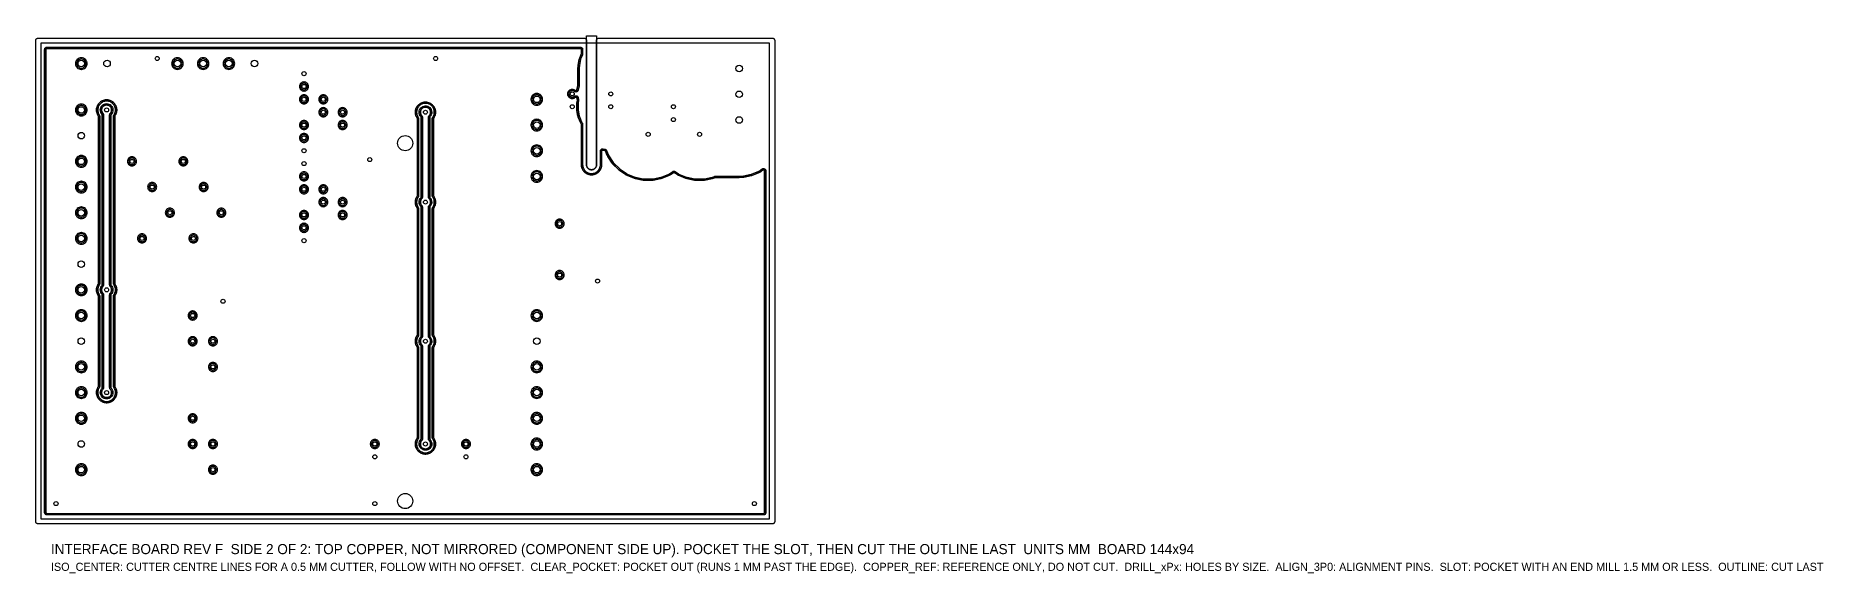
# Model space of a CAD drawing. Header units: millimetres. Extents: x -1 to 352, y -11 to 96.
import ezdxf
from ezdxf.enums import TextEntityAlignment as Align

# ---------------------------------------------------------------- set-up
doc = ezdxf.new("R2010")
doc.units = ezdxf.units.MM
for name, color, linetype in [('ALIGN_3P0', 6, 'CONTINUOUS'), ('CLEAR_POCKET', 8, 'CONTINUOUS'), ('COPPER_REF', 9, 'CONTINUOUS'), ('DRILL_0P8', 5, 'CONTINUOUS'), ('DRILL_1P3', 5, 'CONTINUOUS'), ('ISO_CENTER', 1, 'CONTINUOUS'), ('NOTES', 2, 'CONTINUOUS'), ('OUTLINE', 7, 'CONTINUOUS'), ('SLOT', 7, 'CONTINUOUS')]:
    doc.layers.add(name, color=color, linetype=linetype)

msp = doc.modelspace()

# ---------------------------------------------------------------- texts
at = {"layer": 'NOTES'}
for s, height, p in [('INTERFACE BOARD REV F  SIDE 2 OF 2: TOP COPPER, NOT MIRRORED (COMPONENT SIDE UP). POCKET THE SLOT, THEN CUT THE OUTLINE LAST  UNITS MM  BOARD 144x94', 2, (2, -6)), ('ISO_CENTER: CUTTER CENTRE LINES FOR A 0.5 MM CUTTER, FOLLOW WITH NO OFFSET.  CLEAR_POCKET: POCKET OUT (RUNS 1 MM PAST THE EDGE).  COPPER_REF: REFERENCE ONLY, DO NOT CUT.  DRILL_xPx: HOLES BY SIZE.  ALIGN_3P0: ALIGNMENT PINS.  SLOT: POCKET WITH AN END MILL 1.5 MM OR LESS.  OUTLINE: CUT LAST', 1.6, (2, -9.5))]:
    msp.add_text(s, height=height, dxfattribs=at).set_placement(p, align=Align.MIDDLE_LEFT)

# ---------------------------------------------------------------- linework, layer by layer
at = {"layer": 'ALIGN_3P0'}
for centre in [(72, 74.25), (72, 3.5)]:
    msp.add_circle(centre, 1.5, dxfattribs=at)
at = {"layer": 'CLEAR_POCKET'}
for points in [[(107.488, 94.992), (107.563, 94.97), (107.632, 94.933), (107.693, 94.883), (107.743, 94.822), (107.78, 94.753), (107.802, 94.678), (107.81, 94.6), (107.81, 70.005), (107.81, 70), (107.81, 69.995), (107.81, 69.995), (107.814, 69.912), (107.814, 69.912), (107.815, 69.902), (107.816, 69.892), (107.816, 69.892), (107.82, 69.87), (107.829, 69.805), (107.832, 69.795), (107.832, 69.795), (107.841, 69.757), (107.853, 69.71), (107.856, 69.7), (107.856, 69.7), (107.873, 69.653), (107.886, 69.617), (107.921, 69.543), (107.924, 69.537), (107.928, 69.529), (107.969, 69.461), (107.973, 69.453), (107.979, 69.444), (108.001, 69.414), (108.031, 69.373), (108.031, 69.373), (108.037, 69.366), (108.103, 69.293), (108.176, 69.227), (108.183, 69.221), (108.183, 69.221), (108.224, 69.191), (108.254, 69.169), (108.263, 69.163), (108.271, 69.159), (108.339, 69.118), (108.347, 69.114), (108.353, 69.111), (108.427, 69.076), (108.463, 69.063), (108.51, 69.046), (108.51, 69.046), (108.52, 69.043), (108.567, 69.031), (108.605, 69.022), (108.605, 69.022), (108.615, 69.019), (108.68, 69.01), (108.702, 69.006), (108.702, 69.006), (108.712, 69.005), (108.722, 69.004), (108.722, 69.004), (108.799, 69.001), (108.81, 69), (108.821, 69.001), (108.898, 69.004), (108.898, 69.004), (108.908, 69.005), (108.918, 69.006), (108.918, 69.006), (108.94, 69.01), (109.005, 69.019), (109.015, 69.022), (109.015, 69.022), (109.053, 69.031), (109.1, 69.043), (109.11, 69.046), (109.11, 69.046), (109.157, 69.063), (109.193, 69.076), (109.267, 69.111), (109.273, 69.114), (109.281, 69.118), (109.349, 69.159), (109.357, 69.163), (109.366, 69.169), (109.411, 69.202), (109.437, 69.221), (109.437, 69.221), (109.444, 69.227), (109.452, 69.234), (109.509, 69.286), (109.517, 69.293), (109.583, 69.366), (109.589, 69.373), (109.589, 69.373), (109.619, 69.414), (109.641, 69.444), (109.647, 69.453), (109.651, 69.461), (109.692, 69.529), (109.696, 69.537), (109.699, 69.543), (109.734, 69.617), (109.747, 69.653), (109.764, 69.7), (109.764, 69.7), (109.767, 69.71), (109.779, 69.757), (109.788, 69.795), (109.788, 69.795), (109.791, 69.805), (109.8, 69.87), (109.804, 69.892), (109.804, 69.892), (109.805, 69.902), (109.806, 69.912), (109.806, 69.912), (109.81, 69.995), (109.81, 69.995), (109.81, 70), (109.81, 70.005), (109.81, 94.6), (109.818, 94.678), (109.84, 94.753), (109.877, 94.822), (109.927, 94.883), (109.988, 94.933), (110.057, 94.97), (110.132, 94.992), (110.21, 95), (144.6, 95), (144.678, 94.992), (144.753, 94.97), (144.822, 94.933), (144.883, 94.883), (144.933, 94.822), (144.97, 94.753), (144.992, 94.678), (145, 94.6), (145, -0.6), (144.992, -0.678), (144.97, -0.753), (144.933, -0.822), (144.883, -0.883), (144.822, -0.933), (144.753, -0.97), (144.678, -0.992), (144.6, -1), (-0.6, -1), (-0.678, -0.992), (-0.753, -0.97), (-0.822, -0.933), (-0.883, -0.883), (-0.933, -0.822), (-0.97, -0.753), (-0.992, -0.678), (-1, -0.6), (-1, 94.6), (-0.992, 94.678), (-0.97, 94.753), (-0.933, 94.822), (-0.883, 94.883), (-0.822, 94.933), (-0.753, 94.97), (-0.678, 94.992), (-0.6, 95), (107.41, 95)], [(1.002, 92.819), (1.001, 92.81), (1, 92.79), (1, 1.21), (1.001, 1.19), (1.002, 1.181), (1.01, 1.142), (1.024, 1.106), (1.046, 1.074), (1.074, 1.046), (1.106, 1.024), (1.142, 1.01), (1.181, 1.002), (1.19, 1.001), (1.21, 1), (142.79, 1), (142.81, 1.001), (142.819, 1.002), (142.858, 1.01), (142.894, 1.024), (142.926, 1.046), (142.954, 1.074), (142.976, 1.106), (142.99, 1.142), (142.998, 1.181), (142.999, 1.19), (143, 1.21), (143, 68.78), (142.999, 68.8), (142.998, 68.81), (142.99, 68.848), (142.976, 68.884), (142.954, 68.916), (142.926, 68.944), (142.894, 68.966), (142.858, 68.981), (142.82, 68.988), (142.78, 68.988), (142.742, 68.981), (142.706, 68.966), (142.698, 68.961), (142.681, 68.951), (142.065, 68.54), (142.032, 68.52), (141.98, 68.492), (141.944, 68.475), (140.532, 67.89), (140.495, 67.877), (140.439, 67.86), (140.401, 67.85), (138.901, 67.552), (138.862, 67.546), (138.794, 67.539), (138.774, 67.538), (138.01, 67.5), (137.99, 67.5), (133.368, 67.5), (133.348, 67.499), (133.338, 67.498), (133.3, 67.49), (133.291, 67.488), (133.272, 67.481), (132.921, 67.336), (132.884, 67.323), (132.716, 67.271), (132.678, 67.262), (131.178, 66.963), (131.139, 66.958), (130.964, 66.94), (130.924, 66.939), (129.396, 66.939), (129.356, 66.94), (129.181, 66.958), (129.142, 66.963), (127.642, 67.262), (127.604, 67.271), (127.436, 67.323), (127.399, 67.336), (125.986, 67.921), (125.951, 67.938), (125.795, 68.021), (125.761, 68.041), (125.199, 68.417), (125.182, 68.427), (125.174, 68.431), (125.138, 68.446), (125.1, 68.454), (125.06, 68.454), (125.022, 68.446), (124.986, 68.431), (124.978, 68.427), (124.961, 68.417), (124.399, 68.041), (124.365, 68.021), (124.209, 67.938), (124.174, 67.921), (122.761, 67.336), (122.724, 67.323), (122.556, 67.271), (122.518, 67.262), (121.018, 66.963), (120.979, 66.958), (120.804, 66.94), (120.764, 66.939), (119.236, 66.939), (119.196, 66.94), (119.021, 66.958), (118.982, 66.963), (117.482, 67.262), (117.444, 67.271), (117.276, 67.323), (117.239, 67.336), (115.826, 67.921), (115.791, 67.938), (115.635, 68.021), (115.601, 68.041), (114.33, 68.89), (114.299, 68.914), (114.162, 69.026), (114.133, 69.052), (113.052, 70.133), (113.026, 70.162), (112.914, 70.299), (112.89, 70.33), (112.041, 71.601), (112.021, 71.635), (111.938, 71.791), (111.921, 71.826), (111.563, 72.689), (111.555, 72.707), (111.55, 72.715), (111.529, 72.748), (111.501, 72.775), (111.469, 72.797), (111.433, 72.812), (111.423, 72.815), (111.404, 72.82), (111.059, 72.888), (111.039, 72.891), (111.03, 72.892), (110.99, 72.892), (110.952, 72.885), (110.916, 72.87), (110.884, 72.848), (110.856, 72.82), (110.834, 72.788), (110.82, 72.752), (110.812, 72.714), (110.811, 72.704), (110.81, 72.684), (110.81, 70.006), (110.81, 69.996), (110.809, 69.957), (110.809, 69.947), (110.804, 69.863), (110.803, 69.843), (110.795, 69.765), (110.793, 69.746), (110.781, 69.668), (110.778, 69.649), (110.763, 69.572), (110.758, 69.552), (110.739, 69.476), (110.734, 69.457), (110.711, 69.382), (110.705, 69.364), (110.679, 69.29), (110.672, 69.271), (110.642, 69.199), (110.634, 69.181), (110.6, 69.11), (110.591, 69.092), (110.554, 69.023), (110.545, 69.006), (110.504, 68.939), (110.494, 68.922), (110.45, 68.857), (110.439, 68.841), (110.392, 68.778), (110.38, 68.762), (110.33, 68.702), (110.317, 68.687), (110.265, 68.629), (110.251, 68.614), (110.196, 68.559), (110.181, 68.545), (110.123, 68.493), (110.108, 68.48), (110.048, 68.43), (110.032, 68.418), (109.969, 68.371), (109.953, 68.36), (109.888, 68.316), (109.871, 68.306), (109.804, 68.265), (109.787, 68.256), (109.718, 68.219), (109.7, 68.21), (109.629, 68.176), (109.611, 68.168), (109.539, 68.138), (109.52, 68.131), (109.446, 68.105), (109.428, 68.099), (109.353, 68.076), (109.334, 68.071), (109.258, 68.052), (109.238, 68.047), (109.161, 68.032), (109.142, 68.029), (109.064, 68.017), (109.045, 68.015), (108.967, 68.007), (108.947, 68.006), (108.869, 68.002), (108.849, 68.001), (108.771, 68.001), (108.751, 68.002), (108.673, 68.006), (108.653, 68.007), (108.575, 68.015), (108.556, 68.017), (108.478, 68.029), (108.459, 68.032), (108.382, 68.047), (108.362, 68.052), (108.286, 68.071), (108.267, 68.076), (108.192, 68.099), (108.174, 68.105), (108.1, 68.131), (108.081, 68.138), (108.009, 68.168), (107.991, 68.176), (107.92, 68.21), (107.902, 68.219), (107.833, 68.256), (107.816, 68.265), (107.749, 68.306), (107.732, 68.316), (107.667, 68.36), (107.651, 68.371), (107.588, 68.418), (107.572, 68.43), (107.512, 68.48), (107.497, 68.493), (107.439, 68.545), (107.424, 68.559), (107.369, 68.614), (107.355, 68.629), (107.303, 68.687), (107.29, 68.702), (107.24, 68.762), (107.228, 68.778), (107.181, 68.841), (107.17, 68.857), (107.126, 68.922), (107.116, 68.939), (107.075, 69.006), (107.066, 69.023), (107.029, 69.092), (107.02, 69.11), (106.986, 69.181), (106.978, 69.199), (106.948, 69.271), (106.941, 69.29), (106.915, 69.364), (106.909, 69.382), (106.886, 69.457), (106.881, 69.476), (106.862, 69.552), (106.857, 69.572), (106.842, 69.649), (106.839, 69.668), (106.827, 69.746), (106.825, 69.765), (106.817, 69.843), (106.816, 69.863), (106.811, 69.945), (106.811, 69.954), (106.81, 69.994), (106.81, 70.004), (106.81, 77.987), (106.809, 78.007), (106.808, 78.016), (106.8, 78.055), (106.786, 78.091), (106.781, 78.099), (106.771, 78.116), (106.716, 78.199), (106.696, 78.232), (106.645, 78.327), (106.628, 78.363), (106.193, 79.413), (106.18, 79.45), (106.148, 79.553), (106.139, 79.591), (105.917, 80.706), (105.911, 80.745), (105.901, 80.852), (105.899, 80.892), (105.899, 82.028), (105.901, 82.068), (105.911, 82.175), (105.917, 82.214), (106.01, 82.681), (106.013, 82.701), (106.014, 82.71), (106.014, 82.75), (106.013, 82.759), (106.01, 82.779), (105.925, 83.208), (105.92, 83.228), (105.917, 83.238), (105.901, 83.275), (105.877, 83.309), (105.847, 83.337), (105.813, 83.358), (105.774, 83.372), (105.733, 83.378), (105.693, 83.375), (105.653, 83.364), (105.617, 83.345), (105.608, 83.339), (105.592, 83.327), (105.53, 83.277), (105.465, 83.233), (105.379, 83.187), (105.307, 83.157), (105.213, 83.129), (105.136, 83.113), (105.039, 83.104), (104.961, 83.104), (104.864, 83.113), (104.787, 83.129), (104.693, 83.157), (104.621, 83.187), (104.535, 83.233), (104.47, 83.277), (104.394, 83.339), (104.339, 83.394), (104.277, 83.47), (104.233, 83.535), (104.187, 83.621), (104.157, 83.693), (104.129, 83.787), (104.113, 83.864), (104.104, 83.961), (104.104, 84.039), (104.113, 84.136), (104.129, 84.213), (104.157, 84.307), (104.187, 84.379), (104.233, 84.465), (104.277, 84.53), (104.339, 84.606), (104.394, 84.661), (104.47, 84.723), (104.535, 84.767), (104.621, 84.813), (104.693, 84.843), (104.787, 84.871), (104.864, 84.887), (104.961, 84.896), (105.039, 84.896), (105.136, 84.887), (105.213, 84.871), (105.307, 84.843), (105.379, 84.813), (105.465, 84.767), (105.53, 84.723), (105.592, 84.673), (105.608, 84.661), (105.617, 84.655), (105.653, 84.636), (105.693, 84.625), (105.733, 84.622), (105.774, 84.628), (105.813, 84.642), (105.847, 84.663), (105.877, 84.691), (105.901, 84.725), (105.917, 84.762), (105.92, 84.772), (105.925, 84.792), (106.092, 85.631), (106.094, 85.65), (106.096, 85.668), (106.097, 85.687), (106.12, 89.032), (106.121, 89.05), (106.148, 89.579), (106.15, 89.597), (106.157, 89.666), (106.162, 89.705), (106.384, 90.82), (106.394, 90.858), (106.411, 90.914), (106.424, 90.951), (106.791, 91.837), (106.798, 91.856), (106.8, 91.865), (106.808, 91.904), (106.809, 91.913), (106.81, 91.933), (106.81, 92.79), (106.809, 92.81), (106.808, 92.819), (106.8, 92.858), (106.786, 92.894), (106.764, 92.926), (106.736, 92.954), (106.704, 92.976), (106.668, 92.99), (106.629, 92.998), (106.62, 92.999), (106.6, 93), (1.21, 93), (1.19, 92.999), (1.181, 92.998), (1.142, 92.99), (1.106, 92.976), (1.074, 92.954), (1.046, 92.926), (1.024, 92.894), (1.01, 92.858)], [(11.007, 25.058), (11.022, 25.214), (11.028, 25.252), (11.058, 25.406), (11.068, 25.444), (11.113, 25.594), (11.127, 25.631), (11.187, 25.776), (11.203, 25.811), (11.277, 25.95), (11.298, 25.983), (11.361, 26.078), (11.371, 26.095), (11.376, 26.103), (11.39, 26.14), (11.398, 26.178), (11.399, 26.188), (11.4, 26.207), (11.4, 43.993), (11.399, 44.012), (11.398, 44.022), (11.39, 44.06), (11.376, 44.097), (11.371, 44.105), (11.361, 44.122), (11.298, 44.217), (11.277, 44.25), (11.203, 44.389), (11.187, 44.424), (11.127, 44.569), (11.113, 44.606), (11.068, 44.756), (11.058, 44.794), (11.028, 44.948), (11.022, 44.986), (11.007, 45.142), (11.005, 45.182), (11.005, 45.338), (11.007, 45.378), (11.022, 45.534), (11.028, 45.572), (11.058, 45.726), (11.068, 45.764), (11.113, 45.914), (11.127, 45.951), (11.187, 46.096), (11.203, 46.131), (11.277, 46.27), (11.298, 46.303), (11.361, 46.398), (11.371, 46.415), (11.376, 46.423), (11.39, 46.46), (11.398, 46.498), (11.399, 46.508), (11.4, 46.527), (11.4, 79.553), (11.399, 79.572), (11.398, 79.582), (11.39, 79.62), (11.376, 79.657), (11.371, 79.665), (11.361, 79.682), (11.298, 79.777), (11.277, 79.81), (11.203, 79.949), (11.187, 79.984), (11.127, 80.129), (11.113, 80.166), (11.068, 80.316), (11.058, 80.354), (11.028, 80.508), (11.022, 80.546), (11.007, 80.702), (11.005, 80.742), (11.005, 80.898), (11.007, 80.938), (11.022, 81.094), (11.028, 81.132), (11.058, 81.286), (11.068, 81.324), (11.113, 81.474), (11.127, 81.511), (11.187, 81.656), (11.203, 81.691), (11.277, 81.83), (11.298, 81.863), (11.385, 81.994), (11.408, 82.025), (11.507, 82.146), (11.534, 82.175), (11.645, 82.286), (11.674, 82.313), (11.795, 82.412), (11.826, 82.435), (11.957, 82.522), (11.99, 82.543), (12.129, 82.617), (12.164, 82.633), (12.309, 82.693), (12.346, 82.707), (12.496, 82.752), (12.534, 82.762), (12.688, 82.792), (12.726, 82.798), (12.882, 82.813), (12.922, 82.815), (13.078, 82.815), (13.118, 82.813), (13.274, 82.798), (13.312, 82.792), (13.466, 82.762), (13.504, 82.752), (13.654, 82.707), (13.691, 82.693), (13.836, 82.633), (13.871, 82.617), (14.01, 82.543), (14.043, 82.522), (14.174, 82.435), (14.205, 82.412), (14.326, 82.313), (14.355, 82.286), (14.466, 82.175), (14.493, 82.146), (14.592, 82.025), (14.615, 81.994), (14.702, 81.863), (14.723, 81.83), (14.797, 81.691), (14.813, 81.656), (14.873, 81.511), (14.887, 81.474), (14.932, 81.324), (14.942, 81.286), (14.972, 81.132), (14.978, 81.094), (14.993, 80.938), (14.995, 80.898), (14.995, 80.742), (14.993, 80.702), (14.978, 80.546), (14.972, 80.508), (14.942, 80.354), (14.932, 80.316), (14.887, 80.166), (14.873, 80.129), (14.813, 79.984), (14.797, 79.949), (14.723, 79.81), (14.702, 79.777), (14.639, 79.682), (14.629, 79.665), (14.624, 79.657), (14.61, 79.62), (14.602, 79.582), (14.601, 79.572), (14.6, 79.553), (14.6, 46.527), (14.601, 46.508), (14.602, 46.498), (14.61, 46.46), (14.624, 46.423), (14.629, 46.415), (14.639, 46.398), (14.702, 46.303), (14.723, 46.27), (14.797, 46.131), (14.813, 46.096), (14.873, 45.951), (14.887, 45.914), (14.932, 45.764), (14.942, 45.726), (14.972, 45.572), (14.978, 45.534), (14.993, 45.378), (14.995, 45.338), (14.995, 45.182), (14.993, 45.142), (14.978, 44.986), (14.972, 44.948), (14.942, 44.794), (14.932, 44.756), (14.887, 44.606), (14.873, 44.569), (14.813, 44.424), (14.797, 44.389), (14.723, 44.25), (14.702, 44.217), (14.639, 44.122), (14.629, 44.105), (14.624, 44.097), (14.61, 44.06), (14.602, 44.022), (14.601, 44.012), (14.6, 43.993), (14.6, 26.207), (14.601, 26.188), (14.602, 26.178), (14.61, 26.14), (14.624, 26.103), (14.629, 26.095), (14.639, 26.078), (14.702, 25.983), (14.723, 25.95), (14.797, 25.811), (14.813, 25.776), (14.873, 25.631), (14.887, 25.594), (14.932, 25.444), (14.942, 25.406), (14.972, 25.252), (14.978, 25.214), (14.993, 25.058), (14.995, 25.018), (14.995, 24.862), (14.993, 24.822), (14.978, 24.666), (14.972, 24.628), (14.942, 24.474), (14.932, 24.436), (14.887, 24.286), (14.873, 24.249), (14.813, 24.104), (14.797, 24.069), (14.723, 23.93), (14.702, 23.897), (14.615, 23.766), (14.592, 23.735), (14.493, 23.614), (14.466, 23.585), (14.355, 23.474), (14.326, 23.447), (14.205, 23.348), (14.174, 23.325), (14.043, 23.238), (14.01, 23.217), (13.871, 23.143), (13.836, 23.127), (13.691, 23.067), (13.654, 23.053), (13.504, 23.008), (13.466, 22.998), (13.312, 22.968), (13.274, 22.962), (13.118, 22.947), (13.078, 22.945), (12.922, 22.945), (12.882, 22.947), (12.726, 22.962), (12.688, 22.968), (12.534, 22.998), (12.496, 23.008), (12.346, 23.053), (12.309, 23.067), (12.164, 23.127), (12.129, 23.143), (11.99, 23.217), (11.957, 23.238), (11.826, 23.325), (11.795, 23.348), (11.674, 23.447), (11.645, 23.474), (11.534, 23.585), (11.507, 23.614), (11.408, 23.735), (11.385, 23.766), (11.298, 23.897), (11.277, 23.93), (11.203, 24.069), (11.187, 24.104), (11.127, 24.249), (11.113, 24.286), (11.068, 24.436), (11.058, 24.474), (11.028, 24.628), (11.022, 24.666), (11.007, 24.822), (11.005, 24.862), (11.005, 25.018)], [(12.392, 25.839), (12.37, 25.764), (12.333, 25.695), (12.283, 25.634), (12.28, 25.632), (12.181, 25.511), (12.159, 25.478), (12.085, 25.34), (12.07, 25.304), (12.025, 25.154), (12.017, 25.116), (12.002, 24.96), (12.002, 24.92), (12.017, 24.764), (12.025, 24.726), (12.07, 24.576), (12.085, 24.54), (12.159, 24.402), (12.181, 24.369), (12.28, 24.248), (12.308, 24.22), (12.429, 24.121), (12.462, 24.099), (12.6, 24.025), (12.636, 24.01), (12.786, 23.965), (12.824, 23.957), (12.98, 23.942), (13.02, 23.942), (13.176, 23.957), (13.214, 23.965), (13.364, 24.01), (13.4, 24.025), (13.538, 24.099), (13.571, 24.121), (13.692, 24.22), (13.72, 24.248), (13.819, 24.369), (13.841, 24.402), (13.915, 24.54), (13.93, 24.576), (13.975, 24.726), (13.983, 24.764), (13.998, 24.92), (13.998, 24.96), (13.983, 25.116), (13.975, 25.154), (13.93, 25.304), (13.915, 25.34), (13.841, 25.478), (13.819, 25.511), (13.72, 25.632), (13.717, 25.634), (13.667, 25.695), (13.63, 25.764), (13.608, 25.839), (13.6, 25.917), (13.6, 44.283), (13.608, 44.361), (13.63, 44.436), (13.667, 44.505), (13.717, 44.566), (13.72, 44.568), (13.819, 44.689), (13.841, 44.722), (13.915, 44.86), (13.93, 44.896), (13.975, 45.046), (13.983, 45.084), (13.998, 45.24), (13.998, 45.28), (13.983, 45.436), (13.975, 45.474), (13.93, 45.624), (13.915, 45.66), (13.841, 45.798), (13.819, 45.831), (13.72, 45.952), (13.717, 45.954), (13.667, 46.015), (13.63, 46.084), (13.608, 46.159), (13.6, 46.237), (13.6, 79.843), (13.608, 79.921), (13.63, 79.996), (13.667, 80.065), (13.717, 80.126), (13.72, 80.128), (13.819, 80.249), (13.841, 80.282), (13.915, 80.42), (13.93, 80.456), (13.975, 80.606), (13.983, 80.644), (13.998, 80.8), (13.998, 80.84), (13.983, 80.996), (13.975, 81.034), (13.93, 81.184), (13.915, 81.22), (13.841, 81.358), (13.819, 81.391), (13.72, 81.512), (13.692, 81.54), (13.571, 81.639), (13.538, 81.661), (13.4, 81.735), (13.364, 81.75), (13.214, 81.795), (13.176, 81.803), (13.02, 81.818), (12.98, 81.818), (12.824, 81.803), (12.786, 81.795), (12.636, 81.75), (12.6, 81.735), (12.462, 81.661), (12.429, 81.639), (12.308, 81.54), (12.28, 81.512), (12.181, 81.391), (12.159, 81.358), (12.085, 81.22), (12.07, 81.184), (12.025, 81.034), (12.017, 80.996), (12.002, 80.84), (12.002, 80.8), (12.017, 80.644), (12.025, 80.606), (12.07, 80.456), (12.085, 80.42), (12.159, 80.282), (12.181, 80.249), (12.28, 80.128), (12.283, 80.126), (12.333, 80.065), (12.37, 79.996), (12.392, 79.921), (12.4, 79.843), (12.4, 46.237), (12.392, 46.159), (12.37, 46.084), (12.333, 46.015), (12.283, 45.954), (12.28, 45.952), (12.181, 45.831), (12.159, 45.798), (12.085, 45.66), (12.07, 45.624), (12.025, 45.474), (12.017, 45.436), (12.002, 45.28), (12.002, 45.24), (12.017, 45.084), (12.025, 45.046), (12.07, 44.896), (12.085, 44.86), (12.159, 44.722), (12.181, 44.689), (12.28, 44.568), (12.283, 44.566), (12.333, 44.505), (12.37, 44.436), (12.392, 44.361), (12.4, 44.283), (12.4, 25.917)], [(74.005, 14.702), (74.005, 14.858), (74.007, 14.898), (74.022, 15.054), (74.028, 15.092), (74.058, 15.246), (74.068, 15.284), (74.113, 15.434), (74.127, 15.471), (74.187, 15.616), (74.203, 15.651), (74.277, 15.79), (74.298, 15.823), (74.361, 15.918), (74.371, 15.935), (74.376, 15.943), (74.39, 15.98), (74.398, 16.018), (74.399, 16.028), (74.4, 16.047), (74.4, 33.833), (74.399, 33.852), (74.398, 33.862), (74.39, 33.9), (74.376, 33.937), (74.371, 33.945), (74.361, 33.962), (74.298, 34.057), (74.277, 34.09), (74.203, 34.229), (74.187, 34.264), (74.127, 34.409), (74.113, 34.446), (74.068, 34.596), (74.058, 34.634), (74.028, 34.788), (74.022, 34.826), (74.007, 34.982), (74.005, 35.022), (74.005, 35.178), (74.007, 35.218), (74.022, 35.374), (74.028, 35.412), (74.058, 35.566), (74.068, 35.604), (74.113, 35.754), (74.127, 35.791), (74.187, 35.936), (74.203, 35.971), (74.277, 36.11), (74.298, 36.143), (74.361, 36.238), (74.371, 36.255), (74.376, 36.263), (74.39, 36.3), (74.398, 36.338), (74.399, 36.348), (74.4, 36.367), (74.4, 61.333), (74.399, 61.352), (74.398, 61.362), (74.39, 61.4), (74.376, 61.437), (74.371, 61.445), (74.361, 61.462), (74.298, 61.557), (74.277, 61.59), (74.203, 61.729), (74.187, 61.764), (74.127, 61.909), (74.113, 61.946), (74.068, 62.096), (74.058, 62.134), (74.028, 62.288), (74.022, 62.326), (74.007, 62.482), (74.005, 62.522), (74.005, 62.678), (74.007, 62.718), (74.022, 62.874), (74.028, 62.912), (74.058, 63.066), (74.068, 63.104), (74.113, 63.254), (74.127, 63.291), (74.187, 63.436), (74.203, 63.471), (74.277, 63.61), (74.298, 63.643), (74.361, 63.738), (74.371, 63.755), (74.376, 63.763), (74.39, 63.8), (74.398, 63.838), (74.399, 63.848), (74.4, 63.867), (74.4, 79.113), (74.399, 79.132), (74.398, 79.142), (74.39, 79.18), (74.376, 79.217), (74.371, 79.225), (74.361, 79.242), (74.298, 79.337), (74.277, 79.37), (74.203, 79.509), (74.187, 79.544), (74.127, 79.689), (74.113, 79.726), (74.068, 79.876), (74.058, 79.914), (74.028, 80.068), (74.022, 80.106), (74.007, 80.262), (74.005, 80.302), (74.005, 80.458), (74.007, 80.498), (74.022, 80.654), (74.028, 80.692), (74.058, 80.846), (74.068, 80.884), (74.113, 81.034), (74.127, 81.071), (74.187, 81.216), (74.203, 81.251), (74.277, 81.39), (74.298, 81.423), (74.385, 81.554), (74.408, 81.585), (74.507, 81.706), (74.534, 81.735), (74.645, 81.846), (74.674, 81.873), (74.795, 81.972), (74.826, 81.995), (74.957, 82.082), (74.99, 82.103), (75.129, 82.177), (75.164, 82.193), (75.309, 82.253), (75.346, 82.267), (75.496, 82.312), (75.534, 82.322), (75.688, 82.352), (75.726, 82.358), (75.882, 82.373), (75.922, 82.375), (76.078, 82.375), (76.118, 82.373), (76.274, 82.358), (76.312, 82.352), (76.466, 82.322), (76.504, 82.312), (76.654, 82.267), (76.691, 82.253), (76.836, 82.193), (76.871, 82.177), (77.01, 82.103), (77.043, 82.082), (77.174, 81.995), (77.205, 81.972), (77.326, 81.873), (77.355, 81.846), (77.466, 81.735), (77.493, 81.706), (77.592, 81.585), (77.615, 81.554), (77.702, 81.423), (77.723, 81.39), (77.797, 81.251), (77.813, 81.216), (77.873, 81.071), (77.887, 81.034), (77.932, 80.884), (77.942, 80.846), (77.972, 80.692), (77.978, 80.654), (77.993, 80.498), (77.995, 80.458), (77.995, 80.302), (77.993, 80.262), (77.978, 80.106), (77.972, 80.068), (77.942, 79.914), (77.932, 79.876), (77.887, 79.726), (77.873, 79.689), (77.813, 79.544), (77.797, 79.509), (77.723, 79.37), (77.702, 79.337), (77.639, 79.242), (77.629, 79.225), (77.624, 79.217), (77.61, 79.18), (77.602, 79.142), (77.601, 79.132), (77.6, 79.113), (77.6, 63.867), (77.601, 63.848), (77.602, 63.838), (77.61, 63.8), (77.624, 63.763), (77.629, 63.755), (77.639, 63.738), (77.702, 63.643), (77.723, 63.61), (77.797, 63.471), (77.813, 63.436), (77.873, 63.291), (77.887, 63.254), (77.932, 63.104), (77.942, 63.066), (77.972, 62.912), (77.978, 62.874), (77.993, 62.718), (77.995, 62.678), (77.995, 62.522), (77.993, 62.482), (77.978, 62.326), (77.972, 62.288), (77.942, 62.134), (77.932, 62.096), (77.887, 61.946), (77.873, 61.909), (77.813, 61.764), (77.797, 61.729), (77.723, 61.59), (77.702, 61.557), (77.639, 61.462), (77.629, 61.445), (77.624, 61.437), (77.61, 61.4), (77.602, 61.362), (77.601, 61.352), (77.6, 61.333), (77.6, 36.367), (77.601, 36.348), (77.602, 36.338), (77.61, 36.3), (77.624, 36.263), (77.629, 36.255), (77.639, 36.238), (77.702, 36.143), (77.723, 36.11), (77.797, 35.971), (77.813, 35.936), (77.873, 35.791), (77.887, 35.754), (77.932, 35.604), (77.942, 35.566), (77.972, 35.412), (77.978, 35.374), (77.993, 35.218), (77.995, 35.178), (77.995, 35.022), (77.993, 34.982), (77.978, 34.826), (77.972, 34.788), (77.942, 34.634), (77.932, 34.596), (77.887, 34.446), (77.873, 34.409), (77.813, 34.264), (77.797, 34.229), (77.723, 34.09), (77.702, 34.057), (77.639, 33.962), (77.629, 33.945), (77.624, 33.937), (77.61, 33.9), (77.602, 33.862), (77.601, 33.852), (77.6, 33.833), (77.6, 16.047), (77.601, 16.028), (77.602, 16.018), (77.61, 15.98), (77.624, 15.943), (77.629, 15.935), (77.639, 15.918), (77.702, 15.823), (77.723, 15.79), (77.797, 15.651), (77.813, 15.616), (77.873, 15.471), (77.887, 15.434), (77.932, 15.284), (77.942, 15.246), (77.972, 15.092), (77.978, 15.054), (77.993, 14.898), (77.995, 14.858), (77.995, 14.702), (77.993, 14.662), (77.978, 14.506), (77.972, 14.468), (77.942, 14.314), (77.932, 14.276), (77.887, 14.126), (77.873, 14.089), (77.813, 13.944), (77.797, 13.909), (77.723, 13.77), (77.702, 13.737), (77.615, 13.606), (77.592, 13.575), (77.493, 13.454), (77.466, 13.425), (77.355, 13.314), (77.326, 13.287), (77.205, 13.188), (77.174, 13.165), (77.043, 13.078), (77.01, 13.057), (76.871, 12.983), (76.836, 12.967), (76.691, 12.907), (76.654, 12.893), (76.504, 12.848), (76.466, 12.838), (76.312, 12.808), (76.274, 12.802), (76.118, 12.787), (76.078, 12.785), (75.922, 12.785), (75.882, 12.787), (75.726, 12.802), (75.688, 12.808), (75.534, 12.838), (75.496, 12.848), (75.346, 12.893), (75.309, 12.907), (75.164, 12.967), (75.129, 12.983), (74.99, 13.057), (74.957, 13.078), (74.826, 13.165), (74.795, 13.188), (74.674, 13.287), (74.645, 13.314), (74.534, 13.425), (74.507, 13.454), (74.408, 13.575), (74.385, 13.606), (74.298, 13.737), (74.277, 13.77), (74.203, 13.909), (74.187, 13.944), (74.127, 14.089), (74.113, 14.126), (74.068, 14.276), (74.058, 14.314), (74.028, 14.468), (74.022, 14.506), (74.007, 14.662)], [(75.392, 15.679), (75.37, 15.604), (75.333, 15.535), (75.283, 15.474), (75.28, 15.472), (75.181, 15.351), (75.159, 15.318), (75.085, 15.18), (75.07, 15.144), (75.025, 14.994), (75.017, 14.956), (75.002, 14.8), (75.002, 14.76), (75.017, 14.604), (75.025, 14.566), (75.07, 14.416), (75.085, 14.38), (75.159, 14.242), (75.181, 14.209), (75.28, 14.088), (75.308, 14.06), (75.429, 13.961), (75.462, 13.939), (75.6, 13.865), (75.636, 13.85), (75.786, 13.805), (75.824, 13.797), (75.98, 13.782), (76.02, 13.782), (76.176, 13.797), (76.214, 13.805), (76.364, 13.85), (76.4, 13.865), (76.538, 13.939), (76.571, 13.961), (76.692, 14.06), (76.72, 14.088), (76.819, 14.209), (76.841, 14.242), (76.915, 14.38), (76.93, 14.416), (76.975, 14.566), (76.983, 14.604), (76.998, 14.76), (76.998, 14.8), (76.983, 14.956), (76.975, 14.994), (76.93, 15.144), (76.915, 15.18), (76.841, 15.318), (76.819, 15.351), (76.72, 15.472), (76.717, 15.474), (76.667, 15.535), (76.63, 15.604), (76.608, 15.679), (76.6, 15.757), (76.6, 34.123), (76.608, 34.201), (76.63, 34.276), (76.667, 34.345), (76.717, 34.406), (76.72, 34.408), (76.819, 34.529), (76.841, 34.562), (76.915, 34.7), (76.93, 34.736), (76.975, 34.886), (76.983, 34.924), (76.998, 35.08), (76.998, 35.12), (76.983, 35.276), (76.975, 35.314), (76.93, 35.464), (76.915, 35.5), (76.841, 35.638), (76.819, 35.671), (76.72, 35.792), (76.717, 35.794), (76.667, 35.855), (76.63, 35.924), (76.608, 35.999), (76.6, 36.077), (76.6, 61.623), (76.608, 61.701), (76.63, 61.776), (76.667, 61.845), (76.717, 61.906), (76.72, 61.908), (76.819, 62.029), (76.841, 62.062), (76.915, 62.2), (76.93, 62.236), (76.975, 62.386), (76.983, 62.424), (76.998, 62.58), (76.998, 62.62), (76.983, 62.776), (76.975, 62.814), (76.93, 62.964), (76.915, 63), (76.841, 63.138), (76.819, 63.171), (76.72, 63.292), (76.717, 63.294), (76.667, 63.355), (76.63, 63.424), (76.608, 63.499), (76.6, 63.577), (76.6, 79.403), (76.608, 79.481), (76.63, 79.556), (76.667, 79.625), (76.717, 79.686), (76.72, 79.688), (76.819, 79.809), (76.841, 79.842), (76.915, 79.98), (76.93, 80.016), (76.975, 80.166), (76.983, 80.204), (76.998, 80.36), (76.998, 80.4), (76.983, 80.556), (76.975, 80.594), (76.93, 80.744), (76.915, 80.78), (76.841, 80.918), (76.819, 80.951), (76.72, 81.072), (76.692, 81.1), (76.571, 81.199), (76.538, 81.221), (76.4, 81.295), (76.364, 81.31), (76.214, 81.355), (76.176, 81.363), (76.02, 81.378), (75.98, 81.378), (75.824, 81.363), (75.786, 81.355), (75.636, 81.31), (75.6, 81.295), (75.462, 81.221), (75.429, 81.199), (75.308, 81.1), (75.28, 81.072), (75.181, 80.951), (75.159, 80.918), (75.085, 80.78), (75.07, 80.744), (75.025, 80.594), (75.017, 80.556), (75.002, 80.4), (75.002, 80.36), (75.017, 80.204), (75.025, 80.166), (75.07, 80.016), (75.085, 79.98), (75.159, 79.842), (75.181, 79.809), (75.28, 79.688), (75.283, 79.686), (75.333, 79.625), (75.37, 79.556), (75.392, 79.481), (75.4, 79.403), (75.4, 63.577), (75.392, 63.499), (75.37, 63.424), (75.333, 63.355), (75.283, 63.294), (75.28, 63.292), (75.181, 63.171), (75.159, 63.138), (75.085, 63), (75.07, 62.964), (75.025, 62.814), (75.017, 62.776), (75.002, 62.62), (75.002, 62.58), (75.017, 62.424), (75.025, 62.386), (75.07, 62.236), (75.085, 62.2), (75.159, 62.062), (75.181, 62.029), (75.28, 61.908), (75.283, 61.906), (75.333, 61.845), (75.37, 61.776), (75.392, 61.701), (75.4, 61.623), (75.4, 36.077), (75.392, 35.999), (75.37, 35.924), (75.333, 35.855), (75.283, 35.794), (75.28, 35.792), (75.181, 35.671), (75.159, 35.638), (75.085, 35.5), (75.07, 35.464), (75.025, 35.314), (75.017, 35.276), (75.002, 35.12), (75.002, 35.08), (75.017, 34.924), (75.025, 34.886), (75.07, 34.736), (75.085, 34.7), (75.159, 34.562), (75.181, 34.529), (75.28, 34.408), (75.283, 34.406), (75.333, 34.345), (75.37, 34.276), (75.392, 34.201), (75.4, 34.123), (75.4, 15.757)]]:
    msp.add_lwpolyline(points, close=True, dxfattribs=at)
at = {"layer": 'COPPER_REF'}
for points in [[(1.123, 1.015), (1.089, 1.034), (1.059, 1.059), (1.034, 1.089), (1.015, 1.123), (1.004, 1.161), (1, 1.2), (1, 92.8), (1.004, 92.839), (1.015, 92.877), (1.034, 92.911), (1.059, 92.941), (1.089, 92.966), (1.123, 92.985), (1.161, 92.996), (1.2, 93), (106.61, 93), (106.649, 92.996), (106.687, 92.985), (106.721, 92.966), (106.751, 92.941), (106.776, 92.911), (106.795, 92.877), (106.806, 92.839), (106.81, 92.8), (106.81, 91.923), (106.806, 91.884), (106.795, 91.846), (106.418, 90.938), (106.415, 90.928), (106.389, 90.844), (106.387, 90.834), (106.159, 89.69), (106.158, 89.681), (106.149, 89.59), (106.149, 89.586), (106.12, 89.043), (106.12, 89.038), (106.097, 85.678), (106.093, 85.64), (105.923, 84.782), (105.911, 84.743), (105.891, 84.707), (105.864, 84.676), (105.831, 84.651), (105.794, 84.633), (105.754, 84.623), (105.713, 84.622), (105.672, 84.629), (105.634, 84.644), (105.6, 84.666), (105.508, 84.742), (105.491, 84.753), (105.353, 84.827), (105.335, 84.834), (105.185, 84.88), (105.166, 84.884), (105.01, 84.899), (104.99, 84.899), (104.834, 84.884), (104.815, 84.88), (104.665, 84.834), (104.647, 84.827), (104.509, 84.753), (104.492, 84.742), (104.371, 84.643), (104.357, 84.629), (104.258, 84.508), (104.247, 84.491), (104.173, 84.353), (104.166, 84.335), (104.12, 84.185), (104.116, 84.166), (104.101, 84.01), (104.101, 83.99), (104.116, 83.834), (104.12, 83.815), (104.166, 83.665), (104.173, 83.647), (104.247, 83.509), (104.258, 83.492), (104.357, 83.371), (104.371, 83.357), (104.492, 83.258), (104.509, 83.247), (104.647, 83.173), (104.665, 83.166), (104.815, 83.12), (104.834, 83.116), (104.99, 83.101), (105.01, 83.101), (105.166, 83.116), (105.185, 83.12), (105.335, 83.166), (105.353, 83.173), (105.491, 83.247), (105.508, 83.258), (105.6, 83.334), (105.634, 83.356), (105.672, 83.371), (105.713, 83.378), (105.754, 83.377), (105.794, 83.367), (105.831, 83.349), (105.864, 83.324), (105.891, 83.293), (105.911, 83.257), (105.923, 83.218), (106.012, 82.769), (106.016, 82.73), (106.012, 82.691), (105.914, 82.199), (105.913, 82.19), (105.899, 82.053), (105.899, 82.043), (105.899, 80.877), (105.899, 80.867), (105.913, 80.73), (105.914, 80.721), (106.142, 79.577), (106.144, 79.567), (106.184, 79.436), (106.187, 79.427), (106.634, 78.349), (106.638, 78.34), (106.703, 78.219), (106.708, 78.211), (106.776, 78.108), (106.795, 78.073), (106.806, 78.036), (106.81, 77.997), (106.81, 70.001), (106.81, 69.999), (106.811, 69.952), (106.811, 69.95), (106.816, 69.855), (106.816, 69.85), (106.825, 69.758), (106.826, 69.753), (106.84, 69.661), (106.841, 69.656), (106.859, 69.564), (106.86, 69.56), (106.882, 69.469), (106.884, 69.464), (106.911, 69.375), (106.912, 69.371), (106.944, 69.283), (106.946, 69.278), (106.981, 69.192), (106.983, 69.188), (107.023, 69.103), (107.025, 69.099), (107.069, 69.017), (107.072, 69.012), (107.12, 68.932), (107.122, 68.928), (107.174, 68.851), (107.177, 68.847), (107.232, 68.772), (107.235, 68.768), (107.294, 68.696), (107.298, 68.692), (107.36, 68.623), (107.364, 68.62), (107.43, 68.554), (107.433, 68.55), (107.502, 68.488), (107.506, 68.484), (107.578, 68.425), (107.582, 68.422), (107.657, 68.367), (107.661, 68.364), (107.738, 68.312), (107.742, 68.31), (107.822, 68.262), (107.827, 68.259), (107.909, 68.215), (107.913, 68.213), (107.998, 68.173), (108.002, 68.171), (108.088, 68.136), (108.093, 68.134), (108.181, 68.102), (108.185, 68.101), (108.274, 68.074), (108.279, 68.072), (108.37, 68.05), (108.374, 68.049), (108.466, 68.031), (108.471, 68.03), (108.563, 68.016), (108.568, 68.015), (108.66, 68.006), (108.665, 68.006), (108.758, 68.001), (108.763, 68.001), (108.857, 68.001), (108.862, 68.001), (108.955, 68.006), (108.96, 68.006), (109.052, 68.015), (109.057, 68.016), (109.149, 68.03), (109.154, 68.031), (109.246, 68.049), (109.25, 68.05), (109.341, 68.072), (109.346, 68.074), (109.435, 68.101), (109.439, 68.102), (109.527, 68.134), (109.532, 68.136), (109.618, 68.171), (109.622, 68.173), (109.707, 68.213), (109.711, 68.215), (109.793, 68.259), (109.798, 68.262), (109.878, 68.31), (109.882, 68.312), (109.959, 68.364), (109.963, 68.367), (110.038, 68.422), (110.042, 68.425), (110.114, 68.484), (110.118, 68.488), (110.187, 68.55), (110.19, 68.554), (110.256, 68.62), (110.26, 68.623), (110.322, 68.692), (110.326, 68.696), (110.385, 68.768), (110.388, 68.772), (110.443, 68.847), (110.446, 68.851), (110.498, 68.928), (110.5, 68.932), (110.548, 69.012), (110.551, 69.017), (110.595, 69.099), (110.597, 69.103), (110.637, 69.188), (110.639, 69.192), (110.674, 69.278), (110.676, 69.283), (110.708, 69.371), (110.709, 69.375), (110.736, 69.464), (110.738, 69.469), (110.76, 69.56), (110.761, 69.564), (110.779, 69.656), (110.78, 69.661), (110.794, 69.753), (110.795, 69.758), (110.804, 69.85), (110.804, 69.855), (110.809, 69.95), (110.809, 69.952), (110.81, 69.999), (110.81, 70.001), (110.81, 72.694), (110.814, 72.733), (110.825, 72.771), (110.844, 72.805), (110.869, 72.836), (110.899, 72.86), (110.933, 72.879), (110.971, 72.89), (111.01, 72.894), (111.049, 72.89), (111.414, 72.818), (111.451, 72.806), (111.486, 72.788), (111.516, 72.763), (111.541, 72.733), (111.56, 72.698), (111.926, 71.812), (111.931, 71.804), (112.028, 71.622), (112.033, 71.614), (112.899, 70.318), (112.904, 70.31), (113.035, 70.151), (113.042, 70.144), (114.144, 69.042), (114.151, 69.035), (114.31, 68.904), (114.318, 68.899), (115.614, 68.033), (115.622, 68.028), (115.804, 67.931), (115.812, 67.926), (117.252, 67.33), (117.261, 67.327), (117.458, 67.267), (117.468, 67.265), (118.996, 66.961), (119.006, 66.959), (119.211, 66.939), (119.221, 66.939), (120.779, 66.939), (120.789, 66.939), (120.994, 66.959), (121.004, 66.961), (122.532, 67.265), (122.542, 67.267), (122.739, 67.327), (122.748, 67.33), (124.188, 67.926), (124.196, 67.931), (124.378, 68.028), (124.386, 68.033), (124.969, 68.422), (125.003, 68.44), (125.041, 68.452), (125.08, 68.456), (125.119, 68.452), (125.157, 68.44), (125.191, 68.422), (125.774, 68.033), (125.782, 68.028), (125.964, 67.931), (125.972, 67.926), (127.412, 67.33), (127.421, 67.327), (127.618, 67.267), (127.628, 67.265), (129.156, 66.961), (129.166, 66.959), (129.371, 66.939), (129.381, 66.939), (130.939, 66.939), (130.949, 66.939), (131.154, 66.959), (131.164, 66.961), (132.692, 67.265), (132.702, 67.267), (132.899, 67.327), (132.908, 67.33), (133.281, 67.485), (133.319, 67.496), (133.358, 67.5), (137.998, 67.5), (138.002, 67.5), (138.782, 67.538), (138.787, 67.539), (138.877, 67.548), (138.886, 67.549), (140.415, 67.853), (140.425, 67.856), (140.509, 67.881), (140.518, 67.884), (141.958, 68.481), (141.967, 68.485), (142.045, 68.527), (142.053, 68.532), (142.689, 68.956), (142.723, 68.975), (142.761, 68.986), (142.8, 68.99), (142.839, 68.986), (142.877, 68.975), (142.911, 68.956), (142.941, 68.932), (142.966, 68.901), (142.985, 68.867), (142.996, 68.829), (143, 68.79), (143, 1.2), (142.996, 1.161), (142.985, 1.123), (142.966, 1.089), (142.941, 1.059), (142.911, 1.034), (142.877, 1.015), (142.839, 1.004), (142.8, 1), (1.2, 1), (1.161, 1.004)], [(7.551, 88.942), (7.569, 88.935), (7.766, 88.875), (7.785, 88.871), (7.99, 88.851), (8.01, 88.851), (8.215, 88.871), (8.234, 88.875), (8.431, 88.935), (8.449, 88.942), (8.63, 89.039), (8.647, 89.05), (8.806, 89.181), (8.819, 89.194), (8.95, 89.353), (8.961, 89.37), (9.058, 89.551), (9.065, 89.569), (9.125, 89.766), (9.129, 89.785), (9.149, 89.99), (9.149, 90.01), (9.129, 90.215), (9.125, 90.234), (9.065, 90.431), (9.058, 90.449), (8.961, 90.63), (8.95, 90.647), (8.819, 90.806), (8.806, 90.819), (8.647, 90.95), (8.63, 90.961), (8.449, 91.058), (8.431, 91.065), (8.234, 91.125), (8.215, 91.129), (8.01, 91.149), (7.99, 91.149), (7.785, 91.129), (7.766, 91.125), (7.569, 91.065), (7.551, 91.058), (7.37, 90.961), (7.353, 90.95), (7.194, 90.819), (7.181, 90.806), (7.05, 90.647), (7.039, 90.63), (6.942, 90.449), (6.935, 90.431), (6.875, 90.234), (6.871, 90.215), (6.851, 90.01), (6.851, 89.99), (6.871, 89.785), (6.875, 89.766), (6.935, 89.569), (6.942, 89.551), (7.039, 89.37), (7.05, 89.353), (7.181, 89.194), (7.194, 89.181), (7.353, 89.05), (7.37, 89.039)], [(26.551, 88.942), (26.569, 88.935), (26.766, 88.875), (26.785, 88.871), (26.99, 88.851), (27.01, 88.851), (27.215, 88.871), (27.234, 88.875), (27.431, 88.935), (27.449, 88.942), (27.63, 89.039), (27.647, 89.05), (27.806, 89.181), (27.819, 89.194), (27.95, 89.353), (27.961, 89.37), (28.058, 89.551), (28.065, 89.569), (28.125, 89.766), (28.129, 89.785), (28.149, 89.99), (28.149, 90.01), (28.129, 90.215), (28.125, 90.234), (28.065, 90.431), (28.058, 90.449), (27.961, 90.63), (27.95, 90.647), (27.819, 90.806), (27.806, 90.819), (27.647, 90.95), (27.63, 90.961), (27.449, 91.058), (27.431, 91.065), (27.234, 91.125), (27.215, 91.129), (27.01, 91.149), (26.99, 91.149), (26.785, 91.129), (26.766, 91.125), (26.569, 91.065), (26.551, 91.058), (26.37, 90.961), (26.353, 90.95), (26.194, 90.819), (26.181, 90.806), (26.05, 90.647), (26.039, 90.63), (25.942, 90.449), (25.935, 90.431), (25.875, 90.234), (25.871, 90.215), (25.851, 90.01), (25.851, 89.99), (25.871, 89.785), (25.875, 89.766), (25.935, 89.569), (25.942, 89.551), (26.039, 89.37), (26.05, 89.353), (26.181, 89.194), (26.194, 89.181), (26.353, 89.05), (26.37, 89.039)], [(31.631, 88.942), (31.649, 88.935), (31.846, 88.875), (31.865, 88.871), (32.07, 88.851), (32.09, 88.851), (32.295, 88.871), (32.314, 88.875), (32.511, 88.935), (32.529, 88.942), (32.71, 89.039), (32.727, 89.05), (32.886, 89.181), (32.899, 89.194), (33.03, 89.353), (33.041, 89.37), (33.138, 89.551), (33.145, 89.569), (33.205, 89.766), (33.209, 89.785), (33.229, 89.99), (33.229, 90.01), (33.209, 90.215), (33.205, 90.234), (33.145, 90.431), (33.138, 90.449), (33.041, 90.63), (33.03, 90.647), (32.899, 90.806), (32.886, 90.819), (32.727, 90.95), (32.71, 90.961), (32.529, 91.058), (32.511, 91.065), (32.314, 91.125), (32.295, 91.129), (32.09, 91.149), (32.07, 91.149), (31.865, 91.129), (31.846, 91.125), (31.649, 91.065), (31.631, 91.058), (31.45, 90.961), (31.433, 90.95), (31.274, 90.819), (31.261, 90.806), (31.13, 90.647), (31.119, 90.63), (31.022, 90.449), (31.015, 90.431), (30.955, 90.234), (30.951, 90.215), (30.931, 90.01), (30.931, 89.99), (30.951, 89.785), (30.955, 89.766), (31.015, 89.569), (31.022, 89.551), (31.119, 89.37), (31.13, 89.353), (31.261, 89.194), (31.274, 89.181), (31.433, 89.05), (31.45, 89.039)], [(36.513, 89.05), (36.53, 89.039), (36.711, 88.942), (36.729, 88.935), (36.926, 88.875), (36.945, 88.871), (37.15, 88.851), (37.17, 88.851), (37.375, 88.871), (37.394, 88.875), (37.591, 88.935), (37.609, 88.942), (37.79, 89.039), (37.807, 89.05), (37.966, 89.181), (37.979, 89.194), (38.11, 89.353), (38.121, 89.37), (38.218, 89.551), (38.225, 89.569), (38.285, 89.766), (38.289, 89.785), (38.309, 89.99), (38.309, 90.01), (38.289, 90.215), (38.285, 90.234), (38.225, 90.431), (38.218, 90.449), (38.121, 90.63), (38.11, 90.647), (37.979, 90.806), (37.966, 90.819), (37.807, 90.95), (37.79, 90.961), (37.609, 91.058), (37.591, 91.065), (37.394, 91.125), (37.375, 91.129), (37.17, 91.149), (37.15, 91.149), (36.945, 91.129), (36.926, 91.125), (36.729, 91.065), (36.711, 91.058), (36.53, 90.961), (36.513, 90.95), (36.354, 90.819), (36.341, 90.806), (36.21, 90.647), (36.199, 90.63), (36.102, 90.449), (36.095, 90.431), (36.035, 90.234), (36.031, 90.215), (36.011, 90.01), (36.011, 89.99), (36.031, 89.785), (36.035, 89.766), (36.095, 89.569), (36.102, 89.551), (36.199, 89.37), (36.21, 89.353), (36.341, 89.194), (36.354, 89.181)], [(51.492, 84.718), (51.509, 84.707), (51.647, 84.633), (51.665, 84.626), (51.815, 84.58), (51.834, 84.576), (51.99, 84.561), (52.01, 84.561), (52.166, 84.576), (52.185, 84.58), (52.335, 84.626), (52.353, 84.633), (52.491, 84.707), (52.508, 84.718), (52.629, 84.817), (52.643, 84.831), (52.742, 84.952), (52.753, 84.969), (52.827, 85.107), (52.834, 85.125), (52.88, 85.275), (52.884, 85.294), (52.899, 85.45), (52.899, 85.47), (52.884, 85.626), (52.88, 85.645), (52.834, 85.795), (52.827, 85.813), (52.753, 85.951), (52.742, 85.968), (52.643, 86.089), (52.629, 86.103), (52.508, 86.202), (52.491, 86.213), (52.353, 86.287), (52.335, 86.294), (52.185, 86.34), (52.166, 86.344), (52.01, 86.359), (51.99, 86.359), (51.834, 86.344), (51.815, 86.34), (51.665, 86.294), (51.647, 86.287), (51.509, 86.213), (51.492, 86.202), (51.371, 86.103), (51.357, 86.089), (51.258, 85.968), (51.247, 85.951), (51.173, 85.813), (51.166, 85.795), (51.12, 85.645), (51.116, 85.626), (51.101, 85.47), (51.101, 85.45), (51.116, 85.294), (51.12, 85.275), (51.166, 85.125), (51.173, 85.107), (51.247, 84.969), (51.258, 84.952), (51.357, 84.831), (51.371, 84.817)], [(7.551, 79.762), (7.569, 79.755), (7.766, 79.695), (7.785, 79.691), (7.99, 79.671), (8.01, 79.671), (8.215, 79.691), (8.234, 79.695), (8.431, 79.755), (8.449, 79.762), (8.63, 79.859), (8.647, 79.87), (8.806, 80.001), (8.819, 80.014), (8.95, 80.173), (8.961, 80.19), (9.058, 80.371), (9.065, 80.389), (9.125, 80.586), (9.129, 80.605), (9.149, 80.81), (9.149, 80.83), (9.129, 81.035), (9.125, 81.054), (9.065, 81.251), (9.058, 81.269), (8.961, 81.45), (8.95, 81.467), (8.819, 81.626), (8.806, 81.639), (8.647, 81.77), (8.63, 81.781), (8.449, 81.878), (8.431, 81.885), (8.234, 81.945), (8.215, 81.949), (8.01, 81.969), (7.99, 81.969), (7.785, 81.949), (7.766, 81.945), (7.569, 81.885), (7.551, 81.878), (7.37, 81.781), (7.353, 81.77), (7.194, 81.639), (7.181, 81.626), (7.05, 81.467), (7.039, 81.45), (6.942, 81.269), (6.935, 81.251), (6.875, 81.054), (6.871, 81.035), (6.851, 80.83), (6.851, 80.81), (6.871, 80.605), (6.875, 80.586), (6.935, 80.389), (6.942, 80.371), (7.039, 80.19), (7.05, 80.173), (7.181, 80.014), (7.194, 80.001), (7.353, 79.87), (7.37, 79.859)], [(11.192, 44.41), (11.197, 44.402), (11.284, 44.237), (11.289, 44.229), (11.366, 44.114), (11.385, 44.079), (11.396, 44.042), (11.4, 44.003), (11.4, 26.197), (11.396, 26.158), (11.385, 26.121), (11.366, 26.086), (11.289, 25.971), (11.284, 25.963), (11.197, 25.798), (11.192, 25.79), (11.121, 25.618), (11.118, 25.608), (11.064, 25.43), (11.061, 25.421), (11.025, 25.238), (11.024, 25.228), (11.005, 25.043), (11.005, 25.033), (11.005, 24.847), (11.005, 24.837), (11.024, 24.652), (11.025, 24.642), (11.061, 24.459), (11.064, 24.45), (11.118, 24.272), (11.121, 24.262), (11.192, 24.09), (11.197, 24.082), (11.284, 23.917), (11.289, 23.909), (11.393, 23.754), (11.399, 23.746), (11.517, 23.602), (11.523, 23.595), (11.655, 23.463), (11.662, 23.457), (11.806, 23.339), (11.814, 23.333), (11.969, 23.229), (11.977, 23.224), (12.142, 23.137), (12.15, 23.132), (12.322, 23.061), (12.332, 23.058), (12.51, 23.004), (12.519, 23.001), (12.702, 22.965), (12.712, 22.964), (12.897, 22.945), (12.907, 22.945), (13.093, 22.945), (13.103, 22.945), (13.288, 22.964), (13.298, 22.965), (13.481, 23.001), (13.49, 23.004), (13.668, 23.058), (13.678, 23.061), (13.85, 23.132), (13.858, 23.137), (14.023, 23.224), (14.031, 23.229), (14.186, 23.333), (14.194, 23.339), (14.338, 23.457), (14.345, 23.463), (14.477, 23.595), (14.483, 23.602), (14.601, 23.746), (14.607, 23.754), (14.711, 23.909), (14.716, 23.917), (14.803, 24.082), (14.808, 24.09), (14.879, 24.262), (14.882, 24.272), (14.936, 24.45), (14.939, 24.459), (14.975, 24.642), (14.976, 24.652), (14.995, 24.837), (14.995, 24.847), (14.995, 25.033), (14.995, 25.043), (14.976, 25.228), (14.975, 25.238), (14.939, 25.421), (14.936, 25.43), (14.882, 25.608), (14.879, 25.618), (14.808, 25.79), (14.803, 25.798), (14.716, 25.963), (14.711, 25.971), (14.634, 26.086), (14.615, 26.121), (14.604, 26.158), (14.6, 26.197), (14.6, 44.003), (14.604, 44.042), (14.615, 44.079), (14.634, 44.114), (14.711, 44.229), (14.716, 44.237), (14.803, 44.402), (14.808, 44.41), (14.879, 44.582), (14.882, 44.592), (14.936, 44.77), (14.939, 44.779), (14.975, 44.962), (14.976, 44.972), (14.995, 45.157), (14.995, 45.167), (14.995, 45.353), (14.995, 45.363), (14.976, 45.548), (14.975, 45.558), (14.939, 45.741), (14.936, 45.75), (14.882, 45.928), (14.879, 45.938), (14.808, 46.11), (14.803, 46.118), (14.716, 46.283), (14.711, 46.291), (14.634, 46.406), (14.615, 46.441), (14.604, 46.478), (14.6, 46.517), (14.6, 79.563), (14.604, 79.602), (14.615, 79.639), (14.634, 79.674), (14.711, 79.789), (14.716, 79.797), (14.803, 79.962), (14.808, 79.97), (14.879, 80.142), (14.882, 80.152), (14.936, 80.33), (14.939, 80.339), (14.975, 80.522), (14.976, 80.532), (14.995, 80.717), (14.995, 80.727), (14.995, 80.913), (14.995, 80.923), (14.976, 81.108), (14.975, 81.118), (14.939, 81.301), (14.936, 81.31), (14.882, 81.488), (14.879, 81.498), (14.808, 81.67), (14.803, 81.678), (14.716, 81.843), (14.711, 81.851), (14.607, 82.006), (14.601, 82.014), (14.483, 82.158), (14.477, 82.165), (14.345, 82.297), (14.338, 82.303), (14.194, 82.421), (14.186, 82.427), (14.031, 82.531), (14.023, 82.536), (13.858, 82.623), (13.85, 82.628), (13.678, 82.699), (13.668, 82.702), (13.49, 82.756), (13.481, 82.759), (13.298, 82.795), (13.288, 82.796), (13.103, 82.815), (13.093, 82.815), (12.907, 82.815), (12.897, 82.815), (12.712, 82.796), (12.702, 82.795), (12.519, 82.759), (12.51, 82.756), (12.332, 82.702), (12.322, 82.699), (12.15, 82.628), (12.142, 82.623), (11.977, 82.536), (11.969, 82.531), (11.814, 82.427), (11.806, 82.421), (11.662, 82.303), (11.655, 82.297), (11.523, 82.165), (11.517, 82.158), (11.399, 82.014), (11.393, 82.006), (11.289, 81.851), (11.284, 81.843), (11.197, 81.678), (11.192, 81.67), (11.121, 81.498), (11.118, 81.488), (11.064, 81.31), (11.061, 81.301), (11.025, 81.118), (11.024, 81.108), (11.005, 80.923), (11.005, 80.913), (11.005, 80.727), (11.005, 80.717), (11.024, 80.532), (11.025, 80.522), (11.061, 80.339), (11.064, 80.33), (11.118, 80.152), (11.121, 80.142), (11.192, 79.97), (11.197, 79.962), (11.284, 79.797), (11.289, 79.789), (11.366, 79.674), (11.385, 79.639), (11.396, 79.602), (11.4, 79.563), (11.4, 46.517), (11.396, 46.478), (11.385, 46.441), (11.366, 46.406), (11.289, 46.291), (11.284, 46.283), (11.197, 46.118), (11.192, 46.11), (11.121, 45.938), (11.118, 45.928), (11.064, 45.75), (11.061, 45.741), (11.025, 45.558), (11.024, 45.548), (11.005, 45.363), (11.005, 45.353), (11.005, 45.167), (11.005, 45.157), (11.024, 44.972), (11.025, 44.962), (11.061, 44.779), (11.064, 44.77), (11.118, 44.592), (11.121, 44.582)], [(13.556, 24.109), (13.383, 24.016), (13.195, 23.959), (13, 23.94), (12.805, 23.959), (12.617, 24.016), (12.444, 24.109), (12.293, 24.233), (12.169, 24.384), (12.076, 24.557), (12.019, 24.745), (12, 24.94), (12.019, 25.135), (12.076, 25.323), (12.169, 25.496), (12.293, 25.647), (12.4, 25.735), (12.4, 44.465), (12.293, 44.553), (12.169, 44.704), (12.076, 44.877), (12.019, 45.065), (12, 45.26), (12.019, 45.455), (12.076, 45.643), (12.169, 45.816), (12.293, 45.967), (12.4, 46.055), (12.4, 80.025), (12.293, 80.113), (12.169, 80.264), (12.076, 80.437), (12.019, 80.625), (12, 80.82), (12.019, 81.015), (12.076, 81.203), (12.169, 81.376), (12.293, 81.527), (12.444, 81.651), (12.617, 81.744), (12.805, 81.801), (13, 81.82), (13.195, 81.801), (13.383, 81.744), (13.556, 81.651), (13.707, 81.527), (13.831, 81.376), (13.924, 81.203), (13.981, 81.015), (14, 80.82), (13.981, 80.625), (13.924, 80.437), (13.831, 80.264), (13.707, 80.113), (13.6, 80.025), (13.6, 46.055), (13.707, 45.967), (13.831, 45.816), (13.924, 45.643), (13.981, 45.455), (14, 45.26), (13.981, 45.065), (13.924, 44.877), (13.831, 44.704), (13.707, 44.553), (13.6, 44.465), (13.6, 25.735), (13.707, 25.647), (13.831, 25.496), (13.924, 25.323), (13.981, 25.135), (14, 24.94), (13.981, 24.745), (13.924, 24.557), (13.831, 24.384), (13.707, 24.233)], [(51.647, 82.093), (51.665, 82.086), (51.815, 82.04), (51.834, 82.036), (51.99, 82.021), (52.01, 82.021), (52.166, 82.036), (52.185, 82.04), (52.335, 82.086), (52.353, 82.093), (52.491, 82.167), (52.508, 82.178), (52.629, 82.277), (52.643, 82.291), (52.742, 82.412), (52.753, 82.429), (52.827, 82.567), (52.834, 82.585), (52.88, 82.735), (52.884, 82.754), (52.899, 82.91), (52.899, 82.93), (52.884, 83.086), (52.88, 83.105), (52.834, 83.255), (52.827, 83.273), (52.753, 83.411), (52.742, 83.428), (52.643, 83.549), (52.629, 83.563), (52.508, 83.662), (52.491, 83.673), (52.353, 83.747), (52.335, 83.754), (52.185, 83.8), (52.166, 83.804), (52.01, 83.819), (51.99, 83.819), (51.834, 83.804), (51.815, 83.8), (51.665, 83.754), (51.647, 83.747), (51.509, 83.673), (51.492, 83.662), (51.371, 83.563), (51.357, 83.549), (51.258, 83.428), (51.247, 83.411), (51.173, 83.273), (51.166, 83.255), (51.12, 83.105), (51.116, 83.086), (51.101, 82.93), (51.101, 82.91), (51.116, 82.754), (51.12, 82.735), (51.166, 82.585), (51.173, 82.567), (51.247, 82.429), (51.258, 82.412), (51.357, 82.291), (51.371, 82.277), (51.492, 82.178), (51.509, 82.167)], [(55.457, 82.093), (55.475, 82.086), (55.625, 82.04), (55.644, 82.036), (55.8, 82.021), (55.82, 82.021), (55.976, 82.036), (55.995, 82.04), (56.145, 82.086), (56.163, 82.093), (56.301, 82.167), (56.318, 82.178), (56.439, 82.277), (56.453, 82.291), (56.552, 82.412), (56.563, 82.429), (56.637, 82.567), (56.644, 82.585), (56.69, 82.735), (56.694, 82.754), (56.709, 82.91), (56.709, 82.93), (56.694, 83.086), (56.69, 83.105), (56.644, 83.255), (56.637, 83.273), (56.563, 83.411), (56.552, 83.428), (56.453, 83.549), (56.439, 83.563), (56.318, 83.662), (56.301, 83.673), (56.163, 83.747), (56.145, 83.754), (55.995, 83.8), (55.976, 83.804), (55.82, 83.819), (55.8, 83.819), (55.644, 83.804), (55.625, 83.8), (55.475, 83.754), (55.457, 83.747), (55.319, 83.673), (55.302, 83.662), (55.181, 83.563), (55.167, 83.549), (55.068, 83.428), (55.057, 83.411), (54.983, 83.273), (54.976, 83.255), (54.93, 83.105), (54.926, 83.086), (54.911, 82.93), (54.911, 82.91), (54.926, 82.754), (54.93, 82.735), (54.976, 82.585), (54.983, 82.567), (55.057, 82.429), (55.068, 82.412), (55.167, 82.291), (55.181, 82.277), (55.302, 82.178), (55.319, 82.167)], [(55.167, 79.751), (55.181, 79.737), (55.302, 79.638), (55.319, 79.627), (55.457, 79.553), (55.475, 79.546), (55.625, 79.5), (55.644, 79.496), (55.8, 79.481), (55.82, 79.481), (55.976, 79.496), (55.995, 79.5), (56.145, 79.546), (56.163, 79.553), (56.301, 79.627), (56.318, 79.638), (56.439, 79.737), (56.453, 79.751), (56.552, 79.872), (56.563, 79.889), (56.637, 80.027), (56.644, 80.045), (56.69, 80.195), (56.694, 80.214), (56.709, 80.37), (56.709, 80.39), (56.694, 80.546), (56.69, 80.565), (56.644, 80.715), (56.637, 80.733), (56.563, 80.871), (56.552, 80.888), (56.453, 81.009), (56.439, 81.023), (56.318, 81.122), (56.301, 81.133), (56.163, 81.207), (56.145, 81.214), (55.995, 81.26), (55.976, 81.264), (55.82, 81.279), (55.8, 81.279), (55.644, 81.264), (55.625, 81.26), (55.475, 81.214), (55.457, 81.207), (55.319, 81.133), (55.302, 81.122), (55.181, 81.023), (55.167, 81.009), (55.068, 80.888), (55.057, 80.871), (54.983, 80.733), (54.976, 80.715), (54.93, 80.565), (54.926, 80.546), (54.911, 80.39), (54.911, 80.37), (54.926, 80.214), (54.93, 80.195), (54.976, 80.045), (54.983, 80.027), (55.057, 79.889), (55.068, 79.872)], [(59.112, 79.638), (59.129, 79.627), (59.267, 79.553), (59.285, 79.546), (59.435, 79.5), (59.454, 79.496), (59.61, 79.481), (59.63, 79.481), (59.786, 79.496), (59.805, 79.5), (59.955, 79.546), (59.973, 79.553), (60.111, 79.627), (60.128, 79.638), (60.249, 79.737), (60.263, 79.751), (60.362, 79.872), (60.373, 79.889), (60.447, 80.027), (60.454, 80.045), (60.5, 80.195), (60.504, 80.214), (60.519, 80.37), (60.519, 80.39), (60.504, 80.546), (60.5, 80.565), (60.454, 80.715), (60.447, 80.733), (60.373, 80.871), (60.362, 80.888), (60.263, 81.009), (60.249, 81.023), (60.128, 81.122), (60.111, 81.133), (59.973, 81.207), (59.955, 81.214), (59.805, 81.26), (59.786, 81.264), (59.63, 81.279), (59.61, 81.279), (59.454, 81.264), (59.435, 81.26), (59.285, 81.214), (59.267, 81.207), (59.129, 81.133), (59.112, 81.122), (58.991, 81.023), (58.977, 81.009), (58.878, 80.888), (58.867, 80.871), (58.793, 80.733), (58.786, 80.715), (58.74, 80.565), (58.736, 80.546), (58.721, 80.39), (58.721, 80.37), (58.736, 80.214), (58.74, 80.195), (58.786, 80.045), (58.793, 80.027), (58.867, 79.889), (58.878, 79.872), (58.977, 79.751), (58.991, 79.737)], [(74.192, 34.25), (74.197, 34.242), (74.284, 34.077), (74.289, 34.069), (74.366, 33.954), (74.385, 33.919), (74.396, 33.882), (74.4, 33.843), (74.4, 16.037), (74.396, 15.998), (74.385, 15.961), (74.366, 15.926), (74.289, 15.811), (74.284, 15.803), (74.197, 15.638), (74.192, 15.63), (74.121, 15.458), (74.118, 15.448), (74.064, 15.27), (74.061, 15.261), (74.025, 15.078), (74.024, 15.068), (74.005, 14.883), (74.005, 14.873), (74.005, 14.687), (74.005, 14.677), (74.024, 14.492), (74.025, 14.482), (74.061, 14.299), (74.064, 14.29), (74.118, 14.112), (74.121, 14.102), (74.192, 13.93), (74.197, 13.922), (74.284, 13.757), (74.289, 13.749), (74.393, 13.594), (74.399, 13.586), (74.517, 13.442), (74.523, 13.435), (74.655, 13.303), (74.662, 13.297), (74.806, 13.179), (74.814, 13.173), (74.969, 13.069), (74.977, 13.064), (75.142, 12.977), (75.15, 12.972), (75.322, 12.901), (75.332, 12.898), (75.51, 12.844), (75.519, 12.841), (75.702, 12.805), (75.712, 12.804), (75.897, 12.785), (75.907, 12.785), (76.093, 12.785), (76.103, 12.785), (76.288, 12.804), (76.298, 12.805), (76.481, 12.841), (76.49, 12.844), (76.668, 12.898), (76.678, 12.901), (76.85, 12.972), (76.858, 12.977), (77.023, 13.064), (77.031, 13.069), (77.186, 13.173), (77.194, 13.179), (77.338, 13.297), (77.345, 13.303), (77.477, 13.435), (77.483, 13.442), (77.601, 13.586), (77.607, 13.594), (77.711, 13.749), (77.716, 13.757), (77.803, 13.922), (77.808, 13.93), (77.879, 14.102), (77.882, 14.112), (77.936, 14.29), (77.939, 14.299), (77.975, 14.482), (77.976, 14.492), (77.995, 14.677), (77.995, 14.687), (77.995, 14.873), (77.995, 14.883), (77.976, 15.068), (77.975, 15.078), (77.939, 15.261), (77.936, 15.27), (77.882, 15.448), (77.879, 15.458), (77.808, 15.63), (77.803, 15.638), (77.716, 15.803), (77.711, 15.811), (77.634, 15.926), (77.615, 15.961), (77.604, 15.998), (77.6, 16.037), (77.6, 33.843), (77.604, 33.882), (77.615, 33.919), (77.634, 33.954), (77.711, 34.069), (77.716, 34.077), (77.803, 34.242), (77.808, 34.25), (77.879, 34.422), (77.882, 34.432), (77.936, 34.61), (77.939, 34.619), (77.975, 34.802), (77.976, 34.812), (77.995, 34.997), (77.995, 35.007), (77.995, 35.193), (77.995, 35.203), (77.976, 35.388), (77.975, 35.398), (77.939, 35.581), (77.936, 35.59), (77.882, 35.768), (77.879, 35.778), (77.808, 35.95), (77.803, 35.958), (77.716, 36.123), (77.711, 36.131), (77.634, 36.246), (77.615, 36.281), (77.604, 36.318), (77.6, 36.357), (77.6, 61.343), (77.604, 61.382), (77.615, 61.419), (77.634, 61.454), (77.711, 61.569), (77.716, 61.577), (77.803, 61.742), (77.808, 61.75), (77.879, 61.922), (77.882, 61.932), (77.936, 62.11), (77.939, 62.119), (77.975, 62.302), (77.976, 62.312), (77.995, 62.497), (77.995, 62.507), (77.995, 62.693), (77.995, 62.703), (77.976, 62.888), (77.975, 62.898), (77.939, 63.081), (77.936, 63.09), (77.882, 63.268), (77.879, 63.278), (77.808, 63.45), (77.803, 63.458), (77.716, 63.623), (77.711, 63.631), (77.634, 63.746), (77.615, 63.781), (77.604, 63.818), (77.6, 63.857), (77.6, 79.123), (77.604, 79.162), (77.615, 79.199), (77.634, 79.234), (77.711, 79.349), (77.716, 79.357), (77.803, 79.522), (77.808, 79.53), (77.879, 79.702), (77.882, 79.712), (77.936, 79.89), (77.939, 79.899), (77.975, 80.082), (77.976, 80.092), (77.995, 80.277), (77.995, 80.287), (77.995, 80.473), (77.995, 80.483), (77.976, 80.668), (77.975, 80.678), (77.939, 80.861), (77.936, 80.87), (77.882, 81.048), (77.879, 81.058), (77.808, 81.23), (77.803, 81.238), (77.716, 81.403), (77.711, 81.411), (77.607, 81.566), (77.601, 81.574), (77.483, 81.718), (77.477, 81.725), (77.345, 81.857), (77.338, 81.863), (77.194, 81.981), (77.186, 81.987), (77.031, 82.091), (77.023, 82.096), (76.858, 82.183), (76.85, 82.188), (76.678, 82.259), (76.668, 82.262), (76.49, 82.316), (76.481, 82.319), (76.298, 82.355), (76.288, 82.356), (76.103, 82.375), (76.093, 82.375), (75.907, 82.375), (75.897, 82.375), (75.712, 82.356), (75.702, 82.355), (75.519, 82.319), (75.51, 82.316), (75.332, 82.262), (75.322, 82.259), (75.15, 82.188), (75.142, 82.183), (74.977, 82.096), (74.969, 82.091), (74.814, 81.987), (74.806, 81.981), (74.662, 81.863), (74.655, 81.857), (74.523, 81.725), (74.517, 81.718), (74.399, 81.574), (74.393, 81.566), (74.289, 81.411), (74.284, 81.403), (74.197, 81.238), (74.192, 81.23), (74.121, 81.058), (74.118, 81.048), (74.064, 80.87), (74.061, 80.861), (74.025, 80.678), (74.024, 80.668), (74.005, 80.483), (74.005, 80.473), (74.005, 80.287), (74.005, 80.277), (74.024, 80.092), (74.025, 80.082), (74.061, 79.899), (74.064, 79.89), (74.118, 79.712), (74.121, 79.702), (74.192, 79.53), (74.197, 79.522), (74.284, 79.357), (74.289, 79.349), (74.366, 79.234), (74.385, 79.199), (74.396, 79.162), (74.4, 79.123), (74.4, 63.857), (74.396, 63.818), (74.385, 63.781), (74.366, 63.746), (74.289, 63.631), (74.284, 63.623), (74.197, 63.458), (74.192, 63.45), (74.121, 63.278), (74.118, 63.268), (74.064, 63.09), (74.061, 63.081), (74.025, 62.898), (74.024, 62.888), (74.005, 62.703), (74.005, 62.693), (74.005, 62.507), (74.005, 62.497), (74.024, 62.312), (74.025, 62.302), (74.061, 62.119), (74.064, 62.11), (74.118, 61.932), (74.121, 61.922), (74.192, 61.75), (74.197, 61.742), (74.284, 61.577), (74.289, 61.569), (74.366, 61.454), (74.385, 61.419), (74.396, 61.382), (74.4, 61.343), (74.4, 36.357), (74.396, 36.318), (74.385, 36.281), (74.366, 36.246), (74.289, 36.131), (74.284, 36.123), (74.197, 35.958), (74.192, 35.95), (74.121, 35.778), (74.118, 35.768), (74.064, 35.59), (74.061, 35.581), (74.025, 35.398), (74.024, 35.388), (74.005, 35.203), (74.005, 35.193), (74.005, 35.007), (74.005, 34.997), (74.024, 34.812), (74.025, 34.802), (74.061, 34.619), (74.064, 34.61), (74.118, 34.432), (74.121, 34.422)], [(76.383, 13.856), (76.195, 13.799), (76, 13.78), (75.805, 13.799), (75.617, 13.856), (75.444, 13.949), (75.293, 14.073), (75.169, 14.224), (75.076, 14.397), (75.019, 14.585), (75, 14.78), (75.019, 14.975), (75.076, 15.163), (75.169, 15.336), (75.293, 15.487), (75.4, 15.575), (75.4, 34.305), (75.293, 34.393), (75.169, 34.544), (75.076, 34.717), (75.019, 34.905), (75, 35.1), (75.019, 35.295), (75.076, 35.483), (75.169, 35.656), (75.293, 35.807), (75.4, 35.895), (75.4, 61.805), (75.293, 61.893), (75.169, 62.044), (75.076, 62.217), (75.019, 62.405), (75, 62.6), (75.019, 62.795), (75.076, 62.983), (75.169, 63.156), (75.293, 63.307), (75.4, 63.395), (75.4, 79.585), (75.293, 79.673), (75.169, 79.824), (75.076, 79.997), (75.019, 80.185), (75, 80.38), (75.019, 80.575), (75.076, 80.763), (75.169, 80.936), (75.293, 81.087), (75.444, 81.211), (75.617, 81.304), (75.805, 81.361), (76, 81.38), (76.195, 81.361), (76.383, 81.304), (76.556, 81.211), (76.707, 81.087), (76.831, 80.936), (76.924, 80.763), (76.981, 80.575), (77, 80.38), (76.981, 80.185), (76.924, 79.997), (76.831, 79.824), (76.707, 79.673), (76.6, 79.585), (76.6, 63.395), (76.707, 63.307), (76.831, 63.156), (76.924, 62.983), (76.981, 62.795), (77, 62.6), (76.981, 62.405), (76.924, 62.217), (76.831, 62.044), (76.707, 61.893), (76.6, 61.805), (76.6, 35.895), (76.707, 35.807), (76.831, 35.656), (76.924, 35.483), (76.981, 35.295), (77, 35.1), (76.981, 34.905), (76.924, 34.717), (76.831, 34.544), (76.707, 34.393), (76.6, 34.305), (76.6, 15.575), (76.707, 15.487), (76.831, 15.336), (76.924, 15.163), (76.981, 14.975), (77, 14.78), (76.981, 14.585), (76.924, 14.397), (76.831, 14.224), (76.707, 14.073), (76.556, 13.949)], [(97.353, 81.97), (97.37, 81.959), (97.551, 81.862), (97.569, 81.855), (97.766, 81.795), (97.785, 81.791), (97.99, 81.771), (98.01, 81.771), (98.215, 81.791), (98.234, 81.795), (98.431, 81.855), (98.449, 81.862), (98.63, 81.959), (98.647, 81.97), (98.806, 82.101), (98.819, 82.114), (98.95, 82.273), (98.961, 82.29), (99.058, 82.471), (99.065, 82.489), (99.125, 82.686), (99.129, 82.705), (99.149, 82.91), (99.149, 82.93), (99.129, 83.135), (99.125, 83.154), (99.065, 83.351), (99.058, 83.369), (98.961, 83.55), (98.95, 83.567), (98.819, 83.726), (98.806, 83.739), (98.647, 83.87), (98.63, 83.881), (98.449, 83.978), (98.431, 83.985), (98.234, 84.045), (98.215, 84.049), (98.01, 84.069), (97.99, 84.069), (97.785, 84.049), (97.766, 84.045), (97.569, 83.985), (97.551, 83.978), (97.37, 83.881), (97.353, 83.87), (97.194, 83.739), (97.181, 83.726), (97.05, 83.567), (97.039, 83.55), (96.942, 83.369), (96.935, 83.351), (96.875, 83.154), (96.871, 83.135), (96.851, 82.93), (96.851, 82.91), (96.871, 82.705), (96.875, 82.686), (96.935, 82.489), (96.942, 82.471), (97.039, 82.29), (97.05, 82.273), (97.181, 82.114), (97.194, 82.101)], [(51.647, 77.013), (51.665, 77.006), (51.815, 76.96), (51.834, 76.956), (51.99, 76.941), (52.01, 76.941), (52.166, 76.956), (52.185, 76.96), (52.335, 77.006), (52.353, 77.013), (52.491, 77.087), (52.508, 77.098), (52.629, 77.197), (52.643, 77.211), (52.742, 77.332), (52.753, 77.349), (52.827, 77.487), (52.834, 77.505), (52.88, 77.655), (52.884, 77.674), (52.899, 77.83), (52.899, 77.85), (52.884, 78.006), (52.88, 78.025), (52.834, 78.175), (52.827, 78.193), (52.753, 78.331), (52.742, 78.348), (52.643, 78.469), (52.629, 78.483), (52.508, 78.582), (52.491, 78.593), (52.353, 78.667), (52.335, 78.674), (52.185, 78.72), (52.166, 78.724), (52.01, 78.739), (51.99, 78.739), (51.834, 78.724), (51.815, 78.72), (51.665, 78.674), (51.647, 78.667), (51.509, 78.593), (51.492, 78.582), (51.371, 78.483), (51.357, 78.469), (51.258, 78.348), (51.247, 78.331), (51.173, 78.193), (51.166, 78.175), (51.12, 78.025), (51.116, 78.006), (51.101, 77.85), (51.101, 77.83), (51.116, 77.674), (51.12, 77.655), (51.166, 77.505), (51.173, 77.487), (51.247, 77.349), (51.258, 77.332), (51.357, 77.211), (51.371, 77.197), (51.492, 77.098), (51.509, 77.087)], [(59.112, 77.098), (59.129, 77.087), (59.267, 77.013), (59.285, 77.006), (59.435, 76.96), (59.454, 76.956), (59.61, 76.941), (59.63, 76.941), (59.786, 76.956), (59.805, 76.96), (59.955, 77.006), (59.973, 77.013), (60.111, 77.087), (60.128, 77.098), (60.249, 77.197), (60.263, 77.211), (60.362, 77.332), (60.373, 77.349), (60.447, 77.487), (60.454, 77.505), (60.5, 77.655), (60.504, 77.674), (60.519, 77.83), (60.519, 77.85), (60.504, 78.006), (60.5, 78.025), (60.454, 78.175), (60.447, 78.193), (60.373, 78.331), (60.362, 78.348), (60.263, 78.469), (60.249, 78.483), (60.128, 78.582), (60.111, 78.593), (59.973, 78.667), (59.955, 78.674), (59.805, 78.72), (59.786, 78.724), (59.63, 78.739), (59.61, 78.739), (59.454, 78.724), (59.435, 78.72), (59.285, 78.674), (59.267, 78.667), (59.129, 78.593), (59.112, 78.582), (58.991, 78.483), (58.977, 78.469), (58.878, 78.348), (58.867, 78.331), (58.793, 78.193), (58.786, 78.175), (58.74, 78.025), (58.736, 78.006), (58.721, 77.85), (58.721, 77.83), (58.736, 77.674), (58.74, 77.655), (58.786, 77.505), (58.793, 77.487), (58.867, 77.349), (58.878, 77.332), (58.977, 77.211), (58.991, 77.197)], [(97.353, 76.89), (97.37, 76.879), (97.551, 76.782), (97.569, 76.775), (97.766, 76.715), (97.785, 76.711), (97.99, 76.691), (98.01, 76.691), (98.215, 76.711), (98.234, 76.715), (98.431, 76.775), (98.449, 76.782), (98.63, 76.879), (98.647, 76.89), (98.806, 77.021), (98.819, 77.034), (98.95, 77.193), (98.961, 77.21), (99.058, 77.391), (99.065, 77.409), (99.125, 77.606), (99.129, 77.625), (99.149, 77.83), (99.149, 77.85), (99.129, 78.055), (99.125, 78.074), (99.065, 78.271), (99.058, 78.289), (98.961, 78.47), (98.95, 78.487), (98.819, 78.646), (98.806, 78.659), (98.647, 78.79), (98.63, 78.801), (98.449, 78.898), (98.431, 78.905), (98.234, 78.965), (98.215, 78.969), (98.01, 78.989), (97.99, 78.989), (97.785, 78.969), (97.766, 78.965), (97.569, 78.905), (97.551, 78.898), (97.37, 78.801), (97.353, 78.79), (97.194, 78.659), (97.181, 78.646), (97.05, 78.487), (97.039, 78.47), (96.942, 78.289), (96.935, 78.271), (96.875, 78.074), (96.871, 78.055), (96.851, 77.85), (96.851, 77.83), (96.871, 77.625), (96.875, 77.606), (96.935, 77.409), (96.942, 77.391), (97.039, 77.21), (97.05, 77.193), (97.181, 77.034), (97.194, 77.021)], [(51.647, 74.473), (51.665, 74.466), (51.815, 74.42), (51.834, 74.416), (51.99, 74.401), (52.01, 74.401), (52.166, 74.416), (52.185, 74.42), (52.335, 74.466), (52.353, 74.473), (52.491, 74.547), (52.508, 74.558), (52.629, 74.657), (52.643, 74.671), (52.742, 74.792), (52.753, 74.809), (52.827, 74.947), (52.834, 74.965), (52.88, 75.115), (52.884, 75.134), (52.899, 75.29), (52.899, 75.31), (52.884, 75.466), (52.88, 75.485), (52.834, 75.635), (52.827, 75.653), (52.753, 75.791), (52.742, 75.808), (52.643, 75.929), (52.629, 75.943), (52.508, 76.042), (52.491, 76.053), (52.353, 76.127), (52.335, 76.134), (52.185, 76.18), (52.166, 76.184), (52.01, 76.199), (51.99, 76.199), (51.834, 76.184), (51.815, 76.18), (51.665, 76.134), (51.647, 76.127), (51.509, 76.053), (51.492, 76.042), (51.371, 75.943), (51.357, 75.929), (51.258, 75.808), (51.247, 75.791), (51.173, 75.653), (51.166, 75.635), (51.12, 75.485), (51.116, 75.466), (51.101, 75.31), (51.101, 75.29), (51.116, 75.134), (51.12, 75.115), (51.166, 74.965), (51.173, 74.947), (51.247, 74.809), (51.258, 74.792), (51.357, 74.671), (51.371, 74.657), (51.492, 74.558), (51.509, 74.547)], [(7.551, 69.602), (7.569, 69.595), (7.766, 69.535), (7.785, 69.531), (7.99, 69.511), (8.01, 69.511), (8.215, 69.531), (8.234, 69.535), (8.431, 69.595), (8.449, 69.602), (8.63, 69.699), (8.647, 69.71), (8.806, 69.841), (8.819, 69.854), (8.95, 70.013), (8.961, 70.03), (9.058, 70.211), (9.065, 70.229), (9.125, 70.426), (9.129, 70.445), (9.149, 70.65), (9.149, 70.67), (9.129, 70.875), (9.125, 70.894), (9.065, 71.091), (9.058, 71.109), (8.961, 71.29), (8.95, 71.307), (8.819, 71.466), (8.806, 71.479), (8.647, 71.61), (8.63, 71.621), (8.449, 71.718), (8.431, 71.725), (8.234, 71.785), (8.215, 71.789), (8.01, 71.809), (7.99, 71.809), (7.785, 71.789), (7.766, 71.785), (7.569, 71.725), (7.551, 71.718), (7.37, 71.621), (7.353, 71.61), (7.194, 71.479), (7.181, 71.466), (7.05, 71.307), (7.039, 71.29), (6.942, 71.109), (6.935, 71.091), (6.875, 70.894), (6.871, 70.875), (6.851, 70.67), (6.851, 70.65), (6.871, 70.445), (6.875, 70.426), (6.935, 70.229), (6.942, 70.211), (7.039, 70.03), (7.05, 70.013), (7.181, 69.854), (7.194, 69.841), (7.353, 69.71), (7.37, 69.699)], [(17.647, 69.833), (17.665, 69.826), (17.815, 69.78), (17.834, 69.776), (17.99, 69.761), (18.01, 69.761), (18.166, 69.776), (18.185, 69.78), (18.335, 69.826), (18.353, 69.833), (18.491, 69.907), (18.508, 69.918), (18.629, 70.017), (18.643, 70.031), (18.742, 70.152), (18.753, 70.169), (18.827, 70.307), (18.834, 70.325), (18.88, 70.475), (18.884, 70.494), (18.899, 70.65), (18.899, 70.67), (18.884, 70.826), (18.88, 70.845), (18.834, 70.995), (18.827, 71.013), (18.753, 71.151), (18.742, 71.168), (18.643, 71.289), (18.629, 71.303), (18.508, 71.402), (18.491, 71.413), (18.353, 71.487), (18.335, 71.494), (18.185, 71.54), (18.166, 71.544), (18.01, 71.559), (17.99, 71.559), (17.834, 71.544), (17.815, 71.54), (17.665, 71.494), (17.647, 71.487), (17.509, 71.413), (17.492, 71.402), (17.371, 71.303), (17.357, 71.289), (17.258, 71.168), (17.247, 71.151), (17.173, 71.013), (17.166, 70.995), (17.12, 70.845), (17.116, 70.826), (17.101, 70.67), (17.101, 70.65), (17.116, 70.494), (17.12, 70.475), (17.166, 70.325), (17.173, 70.307), (17.247, 70.169), (17.258, 70.152), (17.357, 70.031), (17.371, 70.017), (17.492, 69.918), (17.509, 69.907)], [(27.807, 69.833), (27.825, 69.826), (27.975, 69.78), (27.994, 69.776), (28.15, 69.761), (28.17, 69.761), (28.326, 69.776), (28.345, 69.78), (28.495, 69.826), (28.513, 69.833), (28.651, 69.907), (28.668, 69.918), (28.789, 70.017), (28.803, 70.031), (28.902, 70.152), (28.913, 70.169), (28.987, 70.307), (28.994, 70.325), (29.04, 70.475), (29.044, 70.494), (29.059, 70.65), (29.059, 70.67), (29.044, 70.826), (29.04, 70.845), (28.994, 70.995), (28.987, 71.013), (28.913, 71.151), (28.902, 71.168), (28.803, 71.289), (28.789, 71.303), (28.668, 71.402), (28.651, 71.413), (28.513, 71.487), (28.495, 71.494), (28.345, 71.54), (28.326, 71.544), (28.17, 71.559), (28.15, 71.559), (27.994, 71.544), (27.975, 71.54), (27.825, 71.494), (27.807, 71.487), (27.669, 71.413), (27.652, 71.402), (27.531, 71.303), (27.517, 71.289), (27.418, 71.168), (27.407, 71.151), (27.333, 71.013), (27.326, 70.995), (27.28, 70.845), (27.276, 70.826), (27.261, 70.67), (27.261, 70.65), (27.276, 70.494), (27.28, 70.475), (27.326, 70.325), (27.333, 70.307), (27.407, 70.169), (27.418, 70.152), (27.517, 70.031), (27.531, 70.017), (27.652, 69.918), (27.669, 69.907)], [(97.551, 71.702), (97.569, 71.695), (97.766, 71.635), (97.785, 71.631), (97.99, 71.611), (98.01, 71.611), (98.215, 71.631), (98.234, 71.635), (98.431, 71.695), (98.449, 71.702), (98.63, 71.799), (98.647, 71.81), (98.806, 71.941), (98.819, 71.954), (98.95, 72.113), (98.961, 72.13), (99.058, 72.311), (99.065, 72.329), (99.125, 72.526), (99.129, 72.545), (99.149, 72.75), (99.149, 72.77), (99.129, 72.975), (99.125, 72.994), (99.065, 73.191), (99.058, 73.209), (98.961, 73.39), (98.95, 73.407), (98.819, 73.566), (98.806, 73.579), (98.647, 73.71), (98.63, 73.721), (98.449, 73.818), (98.431, 73.825), (98.234, 73.885), (98.215, 73.889), (98.01, 73.909), (97.99, 73.909), (97.785, 73.889), (97.766, 73.885), (97.569, 73.825), (97.551, 73.818), (97.37, 73.721), (97.353, 73.71), (97.194, 73.579), (97.181, 73.566), (97.05, 73.407), (97.039, 73.39), (96.942, 73.209), (96.935, 73.191), (96.875, 72.994), (96.871, 72.975), (96.851, 72.77), (96.851, 72.75), (96.871, 72.545), (96.875, 72.526), (96.935, 72.329), (96.942, 72.311), (97.039, 72.13), (97.05, 72.113), (97.181, 71.954), (97.194, 71.941), (97.353, 71.81), (97.37, 71.799)], [(51.647, 66.853), (51.665, 66.846), (51.815, 66.8), (51.834, 66.796), (51.99, 66.781), (52.01, 66.781), (52.166, 66.796), (52.185, 66.8), (52.335, 66.846), (52.353, 66.853), (52.491, 66.927), (52.508, 66.938), (52.629, 67.037), (52.643, 67.051), (52.742, 67.172), (52.753, 67.189), (52.827, 67.327), (52.834, 67.345), (52.88, 67.495), (52.884, 67.514), (52.899, 67.67), (52.899, 67.69), (52.884, 67.846), (52.88, 67.865), (52.834, 68.015), (52.827, 68.033), (52.753, 68.171), (52.742, 68.188), (52.643, 68.309), (52.629, 68.323), (52.508, 68.422), (52.491, 68.433), (52.353, 68.507), (52.335, 68.514), (52.185, 68.56), (52.166, 68.564), (52.01, 68.579), (51.99, 68.579), (51.834, 68.564), (51.815, 68.56), (51.665, 68.514), (51.647, 68.507), (51.509, 68.433), (51.492, 68.422), (51.371, 68.323), (51.357, 68.309), (51.258, 68.188), (51.247, 68.171), (51.173, 68.033), (51.166, 68.015), (51.12, 67.865), (51.116, 67.846), (51.101, 67.69), (51.101, 67.67), (51.116, 67.514), (51.12, 67.495), (51.166, 67.345), (51.173, 67.327), (51.247, 67.189), (51.258, 67.172), (51.357, 67.051), (51.371, 67.037), (51.492, 66.938), (51.509, 66.927)], [(97.551, 66.622), (97.569, 66.615), (97.766, 66.555), (97.785, 66.551), (97.99, 66.531), (98.01, 66.531), (98.215, 66.551), (98.234, 66.555), (98.431, 66.615), (98.449, 66.622), (98.63, 66.719), (98.647, 66.73), (98.806, 66.861), (98.819, 66.874), (98.95, 67.033), (98.961, 67.05), (99.058, 67.231), (99.065, 67.249), (99.125, 67.446), (99.129, 67.465), (99.149, 67.67), (99.149, 67.69), (99.129, 67.895), (99.125, 67.914), (99.065, 68.111), (99.058, 68.129), (98.961, 68.31), (98.95, 68.327), (98.819, 68.486), (98.806, 68.499), (98.647, 68.63), (98.63, 68.641), (98.449, 68.738), (98.431, 68.745), (98.234, 68.805), (98.215, 68.809), (98.01, 68.829), (97.99, 68.829), (97.785, 68.809), (97.766, 68.805), (97.569, 68.745), (97.551, 68.738), (97.37, 68.641), (97.353, 68.63), (97.194, 68.499), (97.181, 68.486), (97.05, 68.327), (97.039, 68.31), (96.942, 68.129), (96.935, 68.111), (96.875, 67.914), (96.871, 67.895), (96.851, 67.69), (96.851, 67.67), (96.871, 67.465), (96.875, 67.446), (96.935, 67.249), (96.942, 67.231), (97.039, 67.05), (97.05, 67.033), (97.181, 66.874), (97.194, 66.861), (97.353, 66.73), (97.37, 66.719)], [(7.353, 64.63), (7.37, 64.619), (7.551, 64.522), (7.569, 64.515), (7.766, 64.455), (7.785, 64.451), (7.99, 64.431), (8.01, 64.431), (8.215, 64.451), (8.234, 64.455), (8.431, 64.515), (8.449, 64.522), (8.63, 64.619), (8.647, 64.63), (8.806, 64.761), (8.819, 64.774), (8.95, 64.933), (8.961, 64.95), (9.058, 65.131), (9.065, 65.149), (9.125, 65.346), (9.129, 65.365), (9.149, 65.57), (9.149, 65.59), (9.129, 65.795), (9.125, 65.814), (9.065, 66.011), (9.058, 66.029), (8.961, 66.21), (8.95, 66.227), (8.819, 66.386), (8.806, 66.399), (8.647, 66.53), (8.63, 66.541), (8.449, 66.638), (8.431, 66.645), (8.234, 66.705), (8.215, 66.709), (8.01, 66.729), (7.99, 66.729), (7.785, 66.709), (7.766, 66.705), (7.569, 66.645), (7.551, 66.638), (7.37, 66.541), (7.353, 66.53), (7.194, 66.399), (7.181, 66.386), (7.05, 66.227), (7.039, 66.21), (6.942, 66.029), (6.935, 66.011), (6.875, 65.814), (6.871, 65.795), (6.851, 65.59), (6.851, 65.57), (6.871, 65.365), (6.875, 65.346), (6.935, 65.149), (6.942, 65.131), (7.039, 64.95), (7.05, 64.933), (7.181, 64.774), (7.194, 64.761)], [(21.357, 64.951), (21.371, 64.937), (21.492, 64.838), (21.509, 64.827), (21.647, 64.753), (21.665, 64.746), (21.815, 64.7), (21.834, 64.696), (21.99, 64.681), (22.01, 64.681), (22.166, 64.696), (22.185, 64.7), (22.335, 64.746), (22.353, 64.753), (22.491, 64.827), (22.508, 64.838), (22.629, 64.937), (22.643, 64.951), (22.742, 65.072), (22.753, 65.089), (22.827, 65.227), (22.834, 65.245), (22.88, 65.395), (22.884, 65.414), (22.899, 65.57), (22.899, 65.59), (22.884, 65.746), (22.88, 65.765), (22.834, 65.915), (22.827, 65.933), (22.753, 66.071), (22.742, 66.088), (22.643, 66.209), (22.629, 66.223), (22.508, 66.322), (22.491, 66.333), (22.353, 66.407), (22.335, 66.414), (22.185, 66.46), (22.166, 66.464), (22.01, 66.479), (21.99, 66.479), (21.834, 66.464), (21.815, 66.46), (21.665, 66.414), (21.647, 66.407), (21.509, 66.333), (21.492, 66.322), (21.371, 66.223), (21.357, 66.209), (21.258, 66.088), (21.247, 66.071), (21.173, 65.933), (21.166, 65.915), (21.12, 65.765), (21.116, 65.746), (21.101, 65.59), (21.101, 65.57), (21.116, 65.414), (21.12, 65.395), (21.166, 65.245), (21.173, 65.227), (21.247, 65.089), (21.258, 65.072)], [(31.652, 64.838), (31.669, 64.827), (31.807, 64.753), (31.825, 64.746), (31.975, 64.7), (31.994, 64.696), (32.15, 64.681), (32.17, 64.681), (32.326, 64.696), (32.345, 64.7), (32.495, 64.746), (32.513, 64.753), (32.651, 64.827), (32.668, 64.838), (32.789, 64.937), (32.803, 64.951), (32.902, 65.072), (32.913, 65.089), (32.987, 65.227), (32.994, 65.245), (33.04, 65.395), (33.044, 65.414), (33.059, 65.57), (33.059, 65.59), (33.044, 65.746), (33.04, 65.765), (32.994, 65.915), (32.987, 65.933), (32.913, 66.071), (32.902, 66.088), (32.803, 66.209), (32.789, 66.223), (32.668, 66.322), (32.651, 66.333), (32.513, 66.407), (32.495, 66.414), (32.345, 66.46), (32.326, 66.464), (32.17, 66.479), (32.15, 66.479), (31.994, 66.464), (31.975, 66.46), (31.825, 66.414), (31.807, 66.407), (31.669, 66.333), (31.652, 66.322), (31.531, 66.223), (31.517, 66.209), (31.418, 66.088), (31.407, 66.071), (31.333, 65.933), (31.326, 65.915), (31.28, 65.765), (31.276, 65.746), (31.261, 65.59), (31.261, 65.57), (31.276, 65.414), (31.28, 65.395), (31.326, 65.245), (31.333, 65.227), (31.407, 65.089), (31.418, 65.072), (31.517, 64.951), (31.531, 64.937)], [(51.647, 64.313), (51.665, 64.306), (51.815, 64.26), (51.834, 64.256), (51.99, 64.241), (52.01, 64.241), (52.166, 64.256), (52.185, 64.26), (52.335, 64.306), (52.353, 64.313), (52.491, 64.387), (52.508, 64.398), (52.629, 64.497), (52.643, 64.511), (52.742, 64.632), (52.753, 64.649), (52.827, 64.787), (52.834, 64.805), (52.88, 64.955), (52.884, 64.974), (52.899, 65.13), (52.899, 65.15), (52.884, 65.306), (52.88, 65.325), (52.834, 65.475), (52.827, 65.493), (52.753, 65.631), (52.742, 65.648), (52.643, 65.769), (52.629, 65.783), (52.508, 65.882), (52.491, 65.893), (52.353, 65.967), (52.335, 65.974), (52.185, 66.02), (52.166, 66.024), (52.01, 66.039), (51.99, 66.039), (51.834, 66.024), (51.815, 66.02), (51.665, 65.974), (51.647, 65.967), (51.509, 65.893), (51.492, 65.882), (51.371, 65.783), (51.357, 65.769), (51.258, 65.648), (51.247, 65.631), (51.173, 65.493), (51.166, 65.475), (51.12, 65.325), (51.116, 65.306), (51.101, 65.15), (51.101, 65.13), (51.116, 64.974), (51.12, 64.955), (51.166, 64.805), (51.173, 64.787), (51.247, 64.649), (51.258, 64.632), (51.357, 64.511), (51.371, 64.497), (51.492, 64.398), (51.509, 64.387)], [(55.457, 64.313), (55.475, 64.306), (55.625, 64.26), (55.644, 64.256), (55.8, 64.241), (55.82, 64.241), (55.976, 64.256), (55.995, 64.26), (56.145, 64.306), (56.163, 64.313), (56.301, 64.387), (56.318, 64.398), (56.439, 64.497), (56.453, 64.511), (56.552, 64.632), (56.563, 64.649), (56.637, 64.787), (56.644, 64.805), (56.69, 64.955), (56.694, 64.974), (56.709, 65.13), (56.709, 65.15), (56.694, 65.306), (56.69, 65.325), (56.644, 65.475), (56.637, 65.493), (56.563, 65.631), (56.552, 65.648), (56.453, 65.769), (56.439, 65.783), (56.318, 65.882), (56.301, 65.893), (56.163, 65.967), (56.145, 65.974), (55.995, 66.02), (55.976, 66.024), (55.82, 66.039), (55.8, 66.039), (55.644, 66.024), (55.625, 66.02), (55.475, 65.974), (55.457, 65.967), (55.319, 65.893), (55.302, 65.882), (55.181, 65.783), (55.167, 65.769), (55.068, 65.648), (55.057, 65.631), (54.983, 65.493), (54.976, 65.475), (54.93, 65.325), (54.926, 65.306), (54.911, 65.15), (54.911, 65.13), (54.926, 64.974), (54.93, 64.955), (54.976, 64.805), (54.983, 64.787), (55.057, 64.649), (55.068, 64.632), (55.167, 64.511), (55.181, 64.497), (55.302, 64.398), (55.319, 64.387)], [(7.551, 59.442), (7.569, 59.435), (7.766, 59.375), (7.785, 59.371), (7.99, 59.351), (8.01, 59.351), (8.215, 59.371), (8.234, 59.375), (8.431, 59.435), (8.449, 59.442), (8.63, 59.539), (8.647, 59.55), (8.806, 59.681), (8.819, 59.694), (8.95, 59.853), (8.961, 59.87), (9.058, 60.051), (9.065, 60.069), (9.125, 60.266), (9.129, 60.285), (9.149, 60.49), (9.149, 60.51), (9.129, 60.715), (9.125, 60.734), (9.065, 60.931), (9.058, 60.949), (8.961, 61.13), (8.95, 61.147), (8.819, 61.306), (8.806, 61.319), (8.647, 61.45), (8.63, 61.461), (8.449, 61.558), (8.431, 61.565), (8.234, 61.625), (8.215, 61.629), (8.01, 61.649), (7.99, 61.649), (7.785, 61.629), (7.766, 61.625), (7.569, 61.565), (7.551, 61.558), (7.37, 61.461), (7.353, 61.45), (7.194, 61.319), (7.181, 61.306), (7.05, 61.147), (7.039, 61.13), (6.942, 60.949), (6.935, 60.931), (6.875, 60.734), (6.871, 60.715), (6.851, 60.51), (6.851, 60.49), (6.871, 60.285), (6.875, 60.266), (6.935, 60.069), (6.942, 60.051), (7.039, 59.87), (7.05, 59.853), (7.181, 59.694), (7.194, 59.681), (7.353, 59.55), (7.37, 59.539)], [(25.147, 59.673), (25.165, 59.666), (25.315, 59.62), (25.334, 59.616), (25.49, 59.601), (25.51, 59.601), (25.666, 59.616), (25.685, 59.62), (25.835, 59.666), (25.853, 59.673), (25.991, 59.747), (26.008, 59.758), (26.129, 59.857), (26.143, 59.871), (26.242, 59.992), (26.253, 60.009), (26.327, 60.147), (26.334, 60.165), (26.38, 60.315), (26.384, 60.334), (26.399, 60.49), (26.399, 60.51), (26.384, 60.666), (26.38, 60.685), (26.334, 60.835), (26.327, 60.853), (26.253, 60.991), (26.242, 61.008), (26.143, 61.129), (26.129, 61.143), (26.008, 61.242), (25.991, 61.253), (25.853, 61.327), (25.835, 61.334), (25.685, 61.38), (25.666, 61.384), (25.51, 61.399), (25.49, 61.399), (25.334, 61.384), (25.315, 61.38), (25.165, 61.334), (25.147, 61.327), (25.009, 61.253), (24.992, 61.242), (24.871, 61.143), (24.857, 61.129), (24.758, 61.008), (24.747, 60.991), (24.673, 60.853), (24.666, 60.835), (24.62, 60.685), (24.616, 60.666), (24.601, 60.51), (24.601, 60.49), (24.616, 60.334), (24.62, 60.315), (24.666, 60.165), (24.673, 60.147), (24.747, 60.009), (24.758, 59.992), (24.857, 59.871), (24.871, 59.857), (24.992, 59.758), (25.009, 59.747)], [(35.152, 59.758), (35.169, 59.747), (35.307, 59.673), (35.325, 59.666), (35.475, 59.62), (35.494, 59.616), (35.65, 59.601), (35.67, 59.601), (35.826, 59.616), (35.845, 59.62), (35.995, 59.666), (36.013, 59.673), (36.151, 59.747), (36.168, 59.758), (36.289, 59.857), (36.303, 59.871), (36.402, 59.992), (36.413, 60.009), (36.487, 60.147), (36.494, 60.165), (36.54, 60.315), (36.544, 60.334), (36.559, 60.49), (36.559, 60.51), (36.544, 60.666), (36.54, 60.685), (36.494, 60.835), (36.487, 60.853), (36.413, 60.991), (36.402, 61.008), (36.303, 61.129), (36.289, 61.143), (36.168, 61.242), (36.151, 61.253), (36.013, 61.327), (35.995, 61.334), (35.845, 61.38), (35.826, 61.384), (35.67, 61.399), (35.65, 61.399), (35.494, 61.384), (35.475, 61.38), (35.325, 61.334), (35.307, 61.327), (35.169, 61.253), (35.152, 61.242), (35.031, 61.143), (35.017, 61.129), (34.918, 61.008), (34.907, 60.991), (34.833, 60.853), (34.826, 60.835), (34.78, 60.685), (34.776, 60.666), (34.761, 60.51), (34.761, 60.49), (34.776, 60.334), (34.78, 60.315), (34.826, 60.165), (34.833, 60.147), (34.907, 60.009), (34.918, 59.992), (35.017, 59.871), (35.031, 59.857)], [(51.647, 59.233), (51.665, 59.226), (51.815, 59.18), (51.834, 59.176), (51.99, 59.161), (52.01, 59.161), (52.166, 59.176), (52.185, 59.18), (52.335, 59.226), (52.353, 59.233), (52.491, 59.307), (52.508, 59.318), (52.629, 59.417), (52.643, 59.431), (52.742, 59.552), (52.753, 59.569), (52.827, 59.707), (52.834, 59.725), (52.88, 59.875), (52.884, 59.894), (52.899, 60.05), (52.899, 60.07), (52.884, 60.226), (52.88, 60.245), (52.834, 60.395), (52.827, 60.413), (52.753, 60.551), (52.742, 60.568), (52.643, 60.689), (52.629, 60.703), (52.508, 60.802), (52.491, 60.813), (52.353, 60.887), (52.335, 60.894), (52.185, 60.94), (52.166, 60.944), (52.01, 60.959), (51.99, 60.959), (51.834, 60.944), (51.815, 60.94), (51.665, 60.894), (51.647, 60.887), (51.509, 60.813), (51.492, 60.802), (51.371, 60.703), (51.357, 60.689), (51.258, 60.568), (51.247, 60.551), (51.173, 60.413), (51.166, 60.395), (51.12, 60.245), (51.116, 60.226), (51.101, 60.07), (51.101, 60.05), (51.116, 59.894), (51.12, 59.875), (51.166, 59.725), (51.173, 59.707), (51.247, 59.569), (51.258, 59.552), (51.357, 59.431), (51.371, 59.417), (51.492, 59.318), (51.509, 59.307)], [(55.302, 61.858), (55.319, 61.847), (55.457, 61.773), (55.475, 61.766), (55.625, 61.72), (55.644, 61.716), (55.8, 61.701), (55.82, 61.701), (55.976, 61.716), (55.995, 61.72), (56.145, 61.766), (56.163, 61.773), (56.301, 61.847), (56.318, 61.858), (56.439, 61.957), (56.453, 61.971), (56.552, 62.092), (56.563, 62.109), (56.637, 62.247), (56.644, 62.265), (56.69, 62.415), (56.694, 62.434), (56.709, 62.59), (56.709, 62.61), (56.694, 62.766), (56.69, 62.785), (56.644, 62.935), (56.637, 62.953), (56.563, 63.091), (56.552, 63.108), (56.453, 63.229), (56.439, 63.243), (56.318, 63.342), (56.301, 63.353), (56.163, 63.427), (56.145, 63.434), (55.995, 63.48), (55.976, 63.484), (55.82, 63.499), (55.8, 63.499), (55.644, 63.484), (55.625, 63.48), (55.475, 63.434), (55.457, 63.427), (55.319, 63.353), (55.302, 63.342), (55.181, 63.243), (55.167, 63.229), (55.068, 63.108), (55.057, 63.091), (54.983, 62.953), (54.976, 62.935), (54.93, 62.785), (54.926, 62.766), (54.911, 62.61), (54.911, 62.59), (54.926, 62.434), (54.93, 62.415), (54.976, 62.265), (54.983, 62.247), (55.057, 62.109), (55.068, 62.092), (55.167, 61.971), (55.181, 61.957)], [(59.112, 61.858), (59.129, 61.847), (59.267, 61.773), (59.285, 61.766), (59.435, 61.72), (59.454, 61.716), (59.61, 61.701), (59.63, 61.701), (59.786, 61.716), (59.805, 61.72), (59.955, 61.766), (59.973, 61.773), (60.111, 61.847), (60.128, 61.858), (60.249, 61.957), (60.263, 61.971), (60.362, 62.092), (60.373, 62.109), (60.447, 62.247), (60.454, 62.265), (60.5, 62.415), (60.504, 62.434), (60.519, 62.59), (60.519, 62.61), (60.504, 62.766), (60.5, 62.785), (60.454, 62.935), (60.447, 62.953), (60.373, 63.091), (60.362, 63.108), (60.263, 63.229), (60.249, 63.243), (60.128, 63.342), (60.111, 63.353), (59.973, 63.427), (59.955, 63.434), (59.805, 63.48), (59.786, 63.484), (59.63, 63.499), (59.61, 63.499), (59.454, 63.484), (59.435, 63.48), (59.285, 63.434), (59.267, 63.427), (59.129, 63.353), (59.112, 63.342), (58.991, 63.243), (58.977, 63.229), (58.878, 63.108), (58.867, 63.091), (58.793, 62.953), (58.786, 62.935), (58.74, 62.785), (58.736, 62.766), (58.721, 62.61), (58.721, 62.59), (58.736, 62.434), (58.74, 62.415), (58.786, 62.265), (58.793, 62.247), (58.867, 62.109), (58.878, 62.092), (58.977, 61.971), (58.991, 61.957)], [(59.112, 59.318), (59.129, 59.307), (59.267, 59.233), (59.285, 59.226), (59.435, 59.18), (59.454, 59.176), (59.61, 59.161), (59.63, 59.161), (59.786, 59.176), (59.805, 59.18), (59.955, 59.226), (59.973, 59.233), (60.111, 59.307), (60.128, 59.318), (60.249, 59.417), (60.263, 59.431), (60.362, 59.552), (60.373, 59.569), (60.447, 59.707), (60.454, 59.725), (60.5, 59.875), (60.504, 59.894), (60.519, 60.05), (60.519, 60.07), (60.504, 60.226), (60.5, 60.245), (60.454, 60.395), (60.447, 60.413), (60.373, 60.551), (60.362, 60.568), (60.263, 60.689), (60.249, 60.703), (60.128, 60.802), (60.111, 60.813), (59.973, 60.887), (59.955, 60.894), (59.805, 60.94), (59.786, 60.944), (59.63, 60.959), (59.61, 60.959), (59.454, 60.944), (59.435, 60.94), (59.285, 60.894), (59.267, 60.887), (59.129, 60.813), (59.112, 60.802), (58.991, 60.703), (58.977, 60.689), (58.878, 60.568), (58.867, 60.551), (58.793, 60.413), (58.786, 60.395), (58.74, 60.245), (58.736, 60.226), (58.721, 60.07), (58.721, 60.05), (58.736, 59.894), (58.74, 59.875), (58.786, 59.725), (58.793, 59.707), (58.867, 59.569), (58.878, 59.552), (58.977, 59.431), (58.991, 59.417)], [(7.551, 54.362), (7.569, 54.355), (7.766, 54.295), (7.785, 54.291), (7.99, 54.271), (8.01, 54.271), (8.215, 54.291), (8.234, 54.295), (8.431, 54.355), (8.449, 54.362), (8.63, 54.459), (8.647, 54.47), (8.806, 54.601), (8.819, 54.614), (8.95, 54.773), (8.961, 54.79), (9.058, 54.971), (9.065, 54.989), (9.125, 55.186), (9.129, 55.205), (9.149, 55.41), (9.149, 55.43), (9.129, 55.635), (9.125, 55.654), (9.065, 55.851), (9.058, 55.869), (8.961, 56.05), (8.95, 56.067), (8.819, 56.226), (8.806, 56.239), (8.647, 56.37), (8.63, 56.381), (8.449, 56.478), (8.431, 56.485), (8.234, 56.545), (8.215, 56.549), (8.01, 56.569), (7.99, 56.569), (7.785, 56.549), (7.766, 56.545), (7.569, 56.485), (7.551, 56.478), (7.37, 56.381), (7.353, 56.37), (7.194, 56.239), (7.181, 56.226), (7.05, 56.067), (7.039, 56.05), (6.942, 55.869), (6.935, 55.851), (6.875, 55.654), (6.871, 55.635), (6.851, 55.43), (6.851, 55.41), (6.871, 55.205), (6.875, 55.186), (6.935, 54.989), (6.942, 54.971), (7.039, 54.79), (7.05, 54.773), (7.181, 54.614), (7.194, 54.601), (7.353, 54.47), (7.37, 54.459)], [(51.647, 56.693), (51.665, 56.686), (51.815, 56.64), (51.834, 56.636), (51.99, 56.621), (52.01, 56.621), (52.166, 56.636), (52.185, 56.64), (52.335, 56.686), (52.353, 56.693), (52.491, 56.767), (52.508, 56.778), (52.629, 56.877), (52.643, 56.891), (52.742, 57.012), (52.753, 57.029), (52.827, 57.167), (52.834, 57.185), (52.88, 57.335), (52.884, 57.354), (52.899, 57.51), (52.899, 57.53), (52.884, 57.686), (52.88, 57.705), (52.834, 57.855), (52.827, 57.873), (52.753, 58.011), (52.742, 58.028), (52.643, 58.149), (52.629, 58.163), (52.508, 58.262), (52.491, 58.273), (52.353, 58.347), (52.335, 58.354), (52.185, 58.4), (52.166, 58.404), (52.01, 58.419), (51.99, 58.419), (51.834, 58.404), (51.815, 58.4), (51.665, 58.354), (51.647, 58.347), (51.509, 58.273), (51.492, 58.262), (51.371, 58.163), (51.357, 58.149), (51.258, 58.028), (51.247, 58.011), (51.173, 57.873), (51.166, 57.855), (51.12, 57.705), (51.116, 57.686), (51.101, 57.53), (51.101, 57.51), (51.116, 57.354), (51.12, 57.335), (51.166, 57.185), (51.173, 57.167), (51.247, 57.029), (51.258, 57.012), (51.357, 56.891), (51.371, 56.877), (51.492, 56.778), (51.509, 56.767)], [(102.147, 57.513), (102.165, 57.506), (102.315, 57.46), (102.334, 57.456), (102.49, 57.441), (102.51, 57.441), (102.666, 57.456), (102.685, 57.46), (102.835, 57.506), (102.853, 57.513), (102.991, 57.587), (103.008, 57.598), (103.129, 57.697), (103.143, 57.711), (103.242, 57.832), (103.253, 57.849), (103.327, 57.987), (103.334, 58.005), (103.38, 58.155), (103.384, 58.174), (103.399, 58.33), (103.399, 58.35), (103.384, 58.506), (103.38, 58.525), (103.334, 58.675), (103.327, 58.693), (103.253, 58.831), (103.242, 58.848), (103.143, 58.969), (103.129, 58.983), (103.008, 59.082), (102.991, 59.093), (102.853, 59.167), (102.835, 59.174), (102.685, 59.22), (102.666, 59.224), (102.51, 59.239), (102.49, 59.239), (102.334, 59.224), (102.315, 59.22), (102.165, 59.174), (102.147, 59.167), (102.009, 59.093), (101.992, 59.082), (101.871, 58.983), (101.857, 58.969), (101.758, 58.848), (101.747, 58.831), (101.673, 58.693), (101.666, 58.675), (101.62, 58.525), (101.616, 58.506), (101.601, 58.35), (101.601, 58.33), (101.616, 58.174), (101.62, 58.155), (101.666, 58.005), (101.673, 57.987), (101.747, 57.849), (101.758, 57.832), (101.857, 57.711), (101.871, 57.697), (101.992, 57.598), (102.009, 57.587)], [(19.492, 54.678), (19.509, 54.667), (19.647, 54.593), (19.665, 54.586), (19.815, 54.54), (19.834, 54.536), (19.99, 54.521), (20.01, 54.521), (20.166, 54.536), (20.185, 54.54), (20.335, 54.586), (20.353, 54.593), (20.491, 54.667), (20.508, 54.678), (20.629, 54.777), (20.643, 54.791), (20.742, 54.912), (20.753, 54.929), (20.827, 55.067), (20.834, 55.085), (20.88, 55.235), (20.884, 55.254), (20.899, 55.41), (20.899, 55.43), (20.884, 55.586), (20.88, 55.605), (20.834, 55.755), (20.827, 55.773), (20.753, 55.911), (20.742, 55.928), (20.643, 56.049), (20.629, 56.063), (20.508, 56.162), (20.491, 56.173), (20.353, 56.247), (20.335, 56.254), (20.185, 56.3), (20.166, 56.304), (20.01, 56.319), (19.99, 56.319), (19.834, 56.304), (19.815, 56.3), (19.665, 56.254), (19.647, 56.247), (19.509, 56.173), (19.492, 56.162), (19.371, 56.063), (19.357, 56.049), (19.258, 55.928), (19.247, 55.911), (19.173, 55.773), (19.166, 55.755), (19.12, 55.605), (19.116, 55.586), (19.101, 55.43), (19.101, 55.41), (19.116, 55.254), (19.12, 55.235), (19.166, 55.085), (19.173, 55.067), (19.247, 54.929), (19.258, 54.912), (19.357, 54.791), (19.371, 54.777)], [(29.652, 54.678), (29.669, 54.667), (29.807, 54.593), (29.825, 54.586), (29.975, 54.54), (29.994, 54.536), (30.15, 54.521), (30.17, 54.521), (30.326, 54.536), (30.345, 54.54), (30.495, 54.586), (30.513, 54.593), (30.651, 54.667), (30.668, 54.678), (30.789, 54.777), (30.803, 54.791), (30.902, 54.912), (30.913, 54.929), (30.987, 55.067), (30.994, 55.085), (31.04, 55.235), (31.044, 55.254), (31.059, 55.41), (31.059, 55.43), (31.044, 55.586), (31.04, 55.605), (30.994, 55.755), (30.987, 55.773), (30.913, 55.911), (30.902, 55.928), (30.803, 56.049), (30.789, 56.063), (30.668, 56.162), (30.651, 56.173), (30.513, 56.247), (30.495, 56.254), (30.345, 56.3), (30.326, 56.304), (30.17, 56.319), (30.15, 56.319), (29.994, 56.304), (29.975, 56.3), (29.825, 56.254), (29.807, 56.247), (29.669, 56.173), (29.652, 56.162), (29.531, 56.063), (29.517, 56.049), (29.418, 55.928), (29.407, 55.911), (29.333, 55.773), (29.326, 55.755), (29.28, 55.605), (29.276, 55.586), (29.261, 55.43), (29.261, 55.41), (29.276, 55.254), (29.28, 55.235), (29.326, 55.085), (29.333, 55.067), (29.407, 54.929), (29.418, 54.912), (29.517, 54.791), (29.531, 54.777)], [(7.551, 44.202), (7.569, 44.195), (7.766, 44.135), (7.785, 44.131), (7.99, 44.111), (8.01, 44.111), (8.215, 44.131), (8.234, 44.135), (8.431, 44.195), (8.449, 44.202), (8.63, 44.299), (8.647, 44.31), (8.806, 44.441), (8.819, 44.454), (8.95, 44.613), (8.961, 44.63), (9.058, 44.811), (9.065, 44.829), (9.125, 45.026), (9.129, 45.045), (9.149, 45.25), (9.149, 45.27), (9.129, 45.475), (9.125, 45.494), (9.065, 45.691), (9.058, 45.709), (8.961, 45.89), (8.95, 45.907), (8.819, 46.066), (8.806, 46.079), (8.647, 46.21), (8.63, 46.221), (8.449, 46.318), (8.431, 46.325), (8.234, 46.385), (8.215, 46.389), (8.01, 46.409), (7.99, 46.409), (7.785, 46.389), (7.766, 46.385), (7.569, 46.325), (7.551, 46.318), (7.37, 46.221), (7.353, 46.21), (7.194, 46.079), (7.181, 46.066), (7.05, 45.907), (7.039, 45.89), (6.942, 45.709), (6.935, 45.691), (6.875, 45.494), (6.871, 45.475), (6.851, 45.27), (6.851, 45.25), (6.871, 45.045), (6.875, 45.026), (6.935, 44.829), (6.942, 44.811), (7.039, 44.63), (7.05, 44.613), (7.181, 44.454), (7.194, 44.441), (7.353, 44.31), (7.37, 44.299)], [(102.147, 47.353), (102.165, 47.346), (102.315, 47.3), (102.334, 47.296), (102.49, 47.281), (102.51, 47.281), (102.666, 47.296), (102.685, 47.3), (102.835, 47.346), (102.853, 47.353), (102.991, 47.427), (103.008, 47.438), (103.129, 47.537), (103.143, 47.551), (103.242, 47.672), (103.253, 47.689), (103.327, 47.827), (103.334, 47.845), (103.38, 47.995), (103.384, 48.014), (103.399, 48.17), (103.399, 48.19), (103.384, 48.346), (103.38, 48.365), (103.334, 48.515), (103.327, 48.533), (103.253, 48.671), (103.242, 48.688), (103.143, 48.809), (103.129, 48.823), (103.008, 48.922), (102.991, 48.933), (102.853, 49.007), (102.835, 49.014), (102.685, 49.06), (102.666, 49.064), (102.51, 49.079), (102.49, 49.079), (102.334, 49.064), (102.315, 49.06), (102.165, 49.014), (102.147, 49.007), (102.009, 48.933), (101.992, 48.922), (101.871, 48.823), (101.857, 48.809), (101.758, 48.688), (101.747, 48.671), (101.673, 48.533), (101.666, 48.515), (101.62, 48.365), (101.616, 48.346), (101.601, 48.19), (101.601, 48.17), (101.616, 48.014), (101.62, 47.995), (101.666, 47.845), (101.673, 47.827), (101.747, 47.689), (101.758, 47.672), (101.857, 47.551), (101.871, 47.537), (101.992, 47.438), (102.009, 47.427)], [(7.353, 39.23), (7.37, 39.219), (7.551, 39.122), (7.569, 39.115), (7.766, 39.055), (7.785, 39.051), (7.99, 39.031), (8.01, 39.031), (8.215, 39.051), (8.234, 39.055), (8.431, 39.115), (8.449, 39.122), (8.63, 39.219), (8.647, 39.23), (8.806, 39.361), (8.819, 39.374), (8.95, 39.533), (8.961, 39.55), (9.058, 39.731), (9.065, 39.749), (9.125, 39.946), (9.129, 39.965), (9.149, 40.17), (9.149, 40.19), (9.129, 40.395), (9.125, 40.414), (9.065, 40.611), (9.058, 40.629), (8.961, 40.81), (8.95, 40.827), (8.819, 40.986), (8.806, 40.999), (8.647, 41.13), (8.63, 41.141), (8.449, 41.238), (8.431, 41.245), (8.234, 41.305), (8.215, 41.309), (8.01, 41.329), (7.99, 41.329), (7.785, 41.309), (7.766, 41.305), (7.569, 41.245), (7.551, 41.238), (7.37, 41.141), (7.353, 41.13), (7.194, 40.999), (7.181, 40.986), (7.05, 40.827), (7.039, 40.81), (6.942, 40.629), (6.935, 40.611), (6.875, 40.414), (6.871, 40.395), (6.851, 40.19), (6.851, 40.17), (6.871, 39.965), (6.875, 39.946), (6.935, 39.749), (6.942, 39.731), (7.039, 39.55), (7.05, 39.533), (7.181, 39.374), (7.194, 39.361)], [(29.492, 39.438), (29.509, 39.427), (29.647, 39.353), (29.665, 39.346), (29.815, 39.3), (29.834, 39.296), (29.99, 39.281), (30.01, 39.281), (30.166, 39.296), (30.185, 39.3), (30.335, 39.346), (30.353, 39.353), (30.491, 39.427), (30.508, 39.438), (30.629, 39.537), (30.643, 39.551), (30.742, 39.672), (30.753, 39.689), (30.827, 39.827), (30.834, 39.845), (30.88, 39.995), (30.884, 40.014), (30.899, 40.17), (30.899, 40.19), (30.884, 40.346), (30.88, 40.365), (30.834, 40.515), (30.827, 40.533), (30.753, 40.671), (30.742, 40.688), (30.643, 40.809), (30.629, 40.823), (30.508, 40.922), (30.491, 40.933), (30.353, 41.007), (30.335, 41.014), (30.185, 41.06), (30.166, 41.064), (30.01, 41.079), (29.99, 41.079), (29.834, 41.064), (29.815, 41.06), (29.665, 41.014), (29.647, 41.007), (29.509, 40.933), (29.492, 40.922), (29.371, 40.823), (29.357, 40.809), (29.258, 40.688), (29.247, 40.671), (29.173, 40.533), (29.166, 40.515), (29.12, 40.365), (29.116, 40.346), (29.101, 40.19), (29.101, 40.17), (29.116, 40.014), (29.12, 39.995), (29.166, 39.845), (29.173, 39.827), (29.247, 39.689), (29.258, 39.672), (29.357, 39.551), (29.371, 39.537)], [(97.353, 39.23), (97.37, 39.219), (97.551, 39.122), (97.569, 39.115), (97.766, 39.055), (97.785, 39.051), (97.99, 39.031), (98.01, 39.031), (98.215, 39.051), (98.234, 39.055), (98.431, 39.115), (98.449, 39.122), (98.63, 39.219), (98.647, 39.23), (98.806, 39.361), (98.819, 39.374), (98.95, 39.533), (98.961, 39.55), (99.058, 39.731), (99.065, 39.749), (99.125, 39.946), (99.129, 39.965), (99.149, 40.17), (99.149, 40.19), (99.129, 40.395), (99.125, 40.414), (99.065, 40.611), (99.058, 40.629), (98.961, 40.81), (98.95, 40.827), (98.819, 40.986), (98.806, 40.999), (98.647, 41.13), (98.63, 41.141), (98.449, 41.238), (98.431, 41.245), (98.234, 41.305), (98.215, 41.309), (98.01, 41.329), (97.99, 41.329), (97.785, 41.309), (97.766, 41.305), (97.569, 41.245), (97.551, 41.238), (97.37, 41.141), (97.353, 41.13), (97.194, 40.999), (97.181, 40.986), (97.05, 40.827), (97.039, 40.81), (96.942, 40.629), (96.935, 40.611), (96.875, 40.414), (96.871, 40.395), (96.851, 40.19), (96.851, 40.17), (96.871, 39.965), (96.875, 39.946), (96.935, 39.749), (96.942, 39.731), (97.039, 39.55), (97.05, 39.533), (97.181, 39.374), (97.194, 39.361)], [(29.647, 34.273), (29.665, 34.266), (29.815, 34.22), (29.834, 34.216), (29.99, 34.201), (30.01, 34.201), (30.166, 34.216), (30.185, 34.22), (30.335, 34.266), (30.353, 34.273), (30.491, 34.347), (30.508, 34.358), (30.629, 34.457), (30.643, 34.471), (30.742, 34.592), (30.753, 34.609), (30.827, 34.747), (30.834, 34.765), (30.88, 34.915), (30.884, 34.934), (30.899, 35.09), (30.899, 35.11), (30.884, 35.266), (30.88, 35.285), (30.834, 35.435), (30.827, 35.453), (30.753, 35.591), (30.742, 35.608), (30.643, 35.729), (30.629, 35.743), (30.508, 35.842), (30.491, 35.853), (30.353, 35.927), (30.335, 35.934), (30.185, 35.98), (30.166, 35.984), (30.01, 35.999), (29.99, 35.999), (29.834, 35.984), (29.815, 35.98), (29.665, 35.934), (29.647, 35.927), (29.509, 35.853), (29.492, 35.842), (29.371, 35.743), (29.357, 35.729), (29.258, 35.608), (29.247, 35.591), (29.173, 35.453), (29.166, 35.435), (29.12, 35.285), (29.116, 35.266), (29.101, 35.11), (29.101, 35.09), (29.116, 34.934), (29.12, 34.915), (29.166, 34.765), (29.173, 34.747), (29.247, 34.609), (29.258, 34.592), (29.357, 34.471), (29.371, 34.457), (29.492, 34.358), (29.509, 34.347)], [(33.492, 34.358), (33.509, 34.347), (33.647, 34.273), (33.665, 34.266), (33.815, 34.22), (33.834, 34.216), (33.99, 34.201), (34.01, 34.201), (34.166, 34.216), (34.185, 34.22), (34.335, 34.266), (34.353, 34.273), (34.491, 34.347), (34.508, 34.358), (34.629, 34.457), (34.643, 34.471), (34.742, 34.592), (34.753, 34.609), (34.827, 34.747), (34.834, 34.765), (34.88, 34.915), (34.884, 34.934), (34.899, 35.09), (34.899, 35.11), (34.884, 35.266), (34.88, 35.285), (34.834, 35.435), (34.827, 35.453), (34.753, 35.591), (34.742, 35.608), (34.643, 35.729), (34.629, 35.743), (34.508, 35.842), (34.491, 35.853), (34.353, 35.927), (34.335, 35.934), (34.185, 35.98), (34.166, 35.984), (34.01, 35.999), (33.99, 35.999), (33.834, 35.984), (33.815, 35.98), (33.665, 35.934), (33.647, 35.927), (33.509, 35.853), (33.492, 35.842), (33.371, 35.743), (33.357, 35.729), (33.258, 35.608), (33.247, 35.591), (33.173, 35.453), (33.166, 35.435), (33.12, 35.285), (33.116, 35.266), (33.101, 35.11), (33.101, 35.09), (33.116, 34.934), (33.12, 34.915), (33.166, 34.765), (33.173, 34.747), (33.247, 34.609), (33.258, 34.592), (33.357, 34.471), (33.371, 34.457)], [(7.551, 28.962), (7.569, 28.955), (7.766, 28.895), (7.785, 28.891), (7.99, 28.871), (8.01, 28.871), (8.215, 28.891), (8.234, 28.895), (8.431, 28.955), (8.449, 28.962), (8.63, 29.059), (8.647, 29.07), (8.806, 29.201), (8.819, 29.214), (8.95, 29.373), (8.961, 29.39), (9.058, 29.571), (9.065, 29.589), (9.125, 29.786), (9.129, 29.805), (9.149, 30.01), (9.149, 30.03), (9.129, 30.235), (9.125, 30.254), (9.065, 30.451), (9.058, 30.469), (8.961, 30.65), (8.95, 30.667), (8.819, 30.826), (8.806, 30.839), (8.647, 30.97), (8.63, 30.981), (8.449, 31.078), (8.431, 31.085), (8.234, 31.145), (8.215, 31.149), (8.01, 31.169), (7.99, 31.169), (7.785, 31.149), (7.766, 31.145), (7.569, 31.085), (7.551, 31.078), (7.37, 30.981), (7.353, 30.97), (7.194, 30.839), (7.181, 30.826), (7.05, 30.667), (7.039, 30.65), (6.942, 30.469), (6.935, 30.451), (6.875, 30.254), (6.871, 30.235), (6.851, 30.03), (6.851, 30.01), (6.871, 29.805), (6.875, 29.786), (6.935, 29.589), (6.942, 29.571), (7.039, 29.39), (7.05, 29.373), (7.181, 29.214), (7.194, 29.201), (7.353, 29.07), (7.37, 29.059)], [(33.492, 29.278), (33.509, 29.267), (33.647, 29.193), (33.665, 29.186), (33.815, 29.14), (33.834, 29.136), (33.99, 29.121), (34.01, 29.121), (34.166, 29.136), (34.185, 29.14), (34.335, 29.186), (34.353, 29.193), (34.491, 29.267), (34.508, 29.278), (34.629, 29.377), (34.643, 29.391), (34.742, 29.512), (34.753, 29.529), (34.827, 29.667), (34.834, 29.685), (34.88, 29.835), (34.884, 29.854), (34.899, 30.01), (34.899, 30.03), (34.884, 30.186), (34.88, 30.205), (34.834, 30.355), (34.827, 30.373), (34.753, 30.511), (34.742, 30.528), (34.643, 30.649), (34.629, 30.663), (34.508, 30.762), (34.491, 30.773), (34.353, 30.847), (34.335, 30.854), (34.185, 30.9), (34.166, 30.904), (34.01, 30.919), (33.99, 30.919), (33.834, 30.904), (33.815, 30.9), (33.665, 30.854), (33.647, 30.847), (33.509, 30.773), (33.492, 30.762), (33.371, 30.663), (33.357, 30.649), (33.258, 30.528), (33.247, 30.511), (33.173, 30.373), (33.166, 30.355), (33.12, 30.205), (33.116, 30.186), (33.101, 30.03), (33.101, 30.01), (33.116, 29.854), (33.12, 29.835), (33.166, 29.685), (33.173, 29.667), (33.247, 29.529), (33.258, 29.512), (33.357, 29.391), (33.371, 29.377)], [(97.353, 29.07), (97.37, 29.059), (97.551, 28.962), (97.569, 28.955), (97.766, 28.895), (97.785, 28.891), (97.99, 28.871), (98.01, 28.871), (98.215, 28.891), (98.234, 28.895), (98.431, 28.955), (98.449, 28.962), (98.63, 29.059), (98.647, 29.07), (98.806, 29.201), (98.819, 29.214), (98.95, 29.373), (98.961, 29.39), (99.058, 29.571), (99.065, 29.589), (99.125, 29.786), (99.129, 29.805), (99.149, 30.01), (99.149, 30.03), (99.129, 30.235), (99.125, 30.254), (99.065, 30.451), (99.058, 30.469), (98.961, 30.65), (98.95, 30.667), (98.819, 30.826), (98.806, 30.839), (98.647, 30.97), (98.63, 30.981), (98.449, 31.078), (98.431, 31.085), (98.234, 31.145), (98.215, 31.149), (98.01, 31.169), (97.99, 31.169), (97.785, 31.149), (97.766, 31.145), (97.569, 31.085), (97.551, 31.078), (97.37, 30.981), (97.353, 30.97), (97.194, 30.839), (97.181, 30.826), (97.05, 30.667), (97.039, 30.65), (96.942, 30.469), (96.935, 30.451), (96.875, 30.254), (96.871, 30.235), (96.851, 30.03), (96.851, 30.01), (96.871, 29.805), (96.875, 29.786), (96.935, 29.589), (96.942, 29.571), (97.039, 29.39), (97.05, 29.373), (97.181, 29.214), (97.194, 29.201)], [(7.551, 23.882), (7.569, 23.875), (7.766, 23.815), (7.785, 23.811), (7.99, 23.791), (8.01, 23.791), (8.215, 23.811), (8.234, 23.815), (8.431, 23.875), (8.449, 23.882), (8.63, 23.979), (8.647, 23.99), (8.806, 24.121), (8.819, 24.134), (8.95, 24.293), (8.961, 24.31), (9.058, 24.491), (9.065, 24.509), (9.125, 24.706), (9.129, 24.725), (9.149, 24.93), (9.149, 24.95), (9.129, 25.155), (9.125, 25.174), (9.065, 25.371), (9.058, 25.389), (8.961, 25.57), (8.95, 25.587), (8.819, 25.746), (8.806, 25.759), (8.647, 25.89), (8.63, 25.901), (8.449, 25.998), (8.431, 26.005), (8.234, 26.065), (8.215, 26.069), (8.01, 26.089), (7.99, 26.089), (7.785, 26.069), (7.766, 26.065), (7.569, 26.005), (7.551, 25.998), (7.37, 25.901), (7.353, 25.89), (7.194, 25.759), (7.181, 25.746), (7.05, 25.587), (7.039, 25.57), (6.942, 25.389), (6.935, 25.371), (6.875, 25.174), (6.871, 25.155), (6.851, 24.95), (6.851, 24.93), (6.871, 24.725), (6.875, 24.706), (6.935, 24.509), (6.942, 24.491), (7.039, 24.31), (7.05, 24.293), (7.181, 24.134), (7.194, 24.121), (7.353, 23.99), (7.37, 23.979)], [(97.353, 23.99), (97.37, 23.979), (97.551, 23.882), (97.569, 23.875), (97.766, 23.815), (97.785, 23.811), (97.99, 23.791), (98.01, 23.791), (98.215, 23.811), (98.234, 23.815), (98.431, 23.875), (98.449, 23.882), (98.63, 23.979), (98.647, 23.99), (98.806, 24.121), (98.819, 24.134), (98.95, 24.293), (98.961, 24.31), (99.058, 24.491), (99.065, 24.509), (99.125, 24.706), (99.129, 24.725), (99.149, 24.93), (99.149, 24.95), (99.129, 25.155), (99.125, 25.174), (99.065, 25.371), (99.058, 25.389), (98.961, 25.57), (98.95, 25.587), (98.819, 25.746), (98.806, 25.759), (98.647, 25.89), (98.63, 25.901), (98.449, 25.998), (98.431, 26.005), (98.234, 26.065), (98.215, 26.069), (98.01, 26.089), (97.99, 26.089), (97.785, 26.069), (97.766, 26.065), (97.569, 26.005), (97.551, 25.998), (97.37, 25.901), (97.353, 25.89), (97.194, 25.759), (97.181, 25.746), (97.05, 25.587), (97.039, 25.57), (96.942, 25.389), (96.935, 25.371), (96.875, 25.174), (96.871, 25.155), (96.851, 24.95), (96.851, 24.93), (96.871, 24.725), (96.875, 24.706), (96.935, 24.509), (96.942, 24.491), (97.039, 24.31), (97.05, 24.293), (97.181, 24.134), (97.194, 24.121)], [(7.551, 18.802), (7.569, 18.795), (7.766, 18.735), (7.785, 18.731), (7.99, 18.711), (8.01, 18.711), (8.215, 18.731), (8.234, 18.735), (8.431, 18.795), (8.449, 18.802), (8.63, 18.899), (8.647, 18.91), (8.806, 19.041), (8.819, 19.054), (8.95, 19.213), (8.961, 19.23), (9.058, 19.411), (9.065, 19.429), (9.125, 19.626), (9.129, 19.645), (9.149, 19.85), (9.149, 19.87), (9.129, 20.075), (9.125, 20.094), (9.065, 20.291), (9.058, 20.309), (8.961, 20.49), (8.95, 20.507), (8.819, 20.666), (8.806, 20.679), (8.647, 20.81), (8.63, 20.821), (8.449, 20.918), (8.431, 20.925), (8.234, 20.985), (8.215, 20.989), (8.01, 21.009), (7.99, 21.009), (7.785, 20.989), (7.766, 20.985), (7.569, 20.925), (7.551, 20.918), (7.37, 20.821), (7.353, 20.81), (7.194, 20.679), (7.181, 20.666), (7.05, 20.507), (7.039, 20.49), (6.942, 20.309), (6.935, 20.291), (6.875, 20.094), (6.871, 20.075), (6.851, 19.87), (6.851, 19.85), (6.871, 19.645), (6.875, 19.626), (6.935, 19.429), (6.942, 19.411), (7.039, 19.23), (7.05, 19.213), (7.181, 19.054), (7.194, 19.041), (7.353, 18.91), (7.37, 18.899)], [(29.647, 19.033), (29.665, 19.026), (29.815, 18.98), (29.834, 18.976), (29.99, 18.961), (30.01, 18.961), (30.166, 18.976), (30.185, 18.98), (30.335, 19.026), (30.353, 19.033), (30.491, 19.107), (30.508, 19.118), (30.629, 19.217), (30.643, 19.231), (30.742, 19.352), (30.753, 19.369), (30.827, 19.507), (30.834, 19.525), (30.88, 19.675), (30.884, 19.694), (30.899, 19.85), (30.899, 19.87), (30.884, 20.026), (30.88, 20.045), (30.834, 20.195), (30.827, 20.213), (30.753, 20.351), (30.742, 20.368), (30.643, 20.489), (30.629, 20.503), (30.508, 20.602), (30.491, 20.613), (30.353, 20.687), (30.335, 20.694), (30.185, 20.74), (30.166, 20.744), (30.01, 20.759), (29.99, 20.759), (29.834, 20.744), (29.815, 20.74), (29.665, 20.694), (29.647, 20.687), (29.509, 20.613), (29.492, 20.602), (29.371, 20.503), (29.357, 20.489), (29.258, 20.368), (29.247, 20.351), (29.173, 20.213), (29.166, 20.195), (29.12, 20.045), (29.116, 20.026), (29.101, 19.87), (29.101, 19.85), (29.116, 19.694), (29.12, 19.675), (29.166, 19.525), (29.173, 19.507), (29.247, 19.369), (29.258, 19.352), (29.357, 19.231), (29.371, 19.217), (29.492, 19.118), (29.509, 19.107)], [(97.353, 18.91), (97.37, 18.899), (97.551, 18.802), (97.569, 18.795), (97.766, 18.735), (97.785, 18.731), (97.99, 18.711), (98.01, 18.711), (98.215, 18.731), (98.234, 18.735), (98.431, 18.795), (98.449, 18.802), (98.63, 18.899), (98.647, 18.91), (98.806, 19.041), (98.819, 19.054), (98.95, 19.213), (98.961, 19.23), (99.058, 19.411), (99.065, 19.429), (99.125, 19.626), (99.129, 19.645), (99.149, 19.85), (99.149, 19.87), (99.129, 20.075), (99.125, 20.094), (99.065, 20.291), (99.058, 20.309), (98.961, 20.49), (98.95, 20.507), (98.819, 20.666), (98.806, 20.679), (98.647, 20.81), (98.63, 20.821), (98.449, 20.918), (98.431, 20.925), (98.234, 20.985), (98.215, 20.989), (98.01, 21.009), (97.99, 21.009), (97.785, 20.989), (97.766, 20.985), (97.569, 20.925), (97.551, 20.918), (97.37, 20.821), (97.353, 20.81), (97.194, 20.679), (97.181, 20.666), (97.05, 20.507), (97.039, 20.49), (96.942, 20.309), (96.935, 20.291), (96.875, 20.094), (96.871, 20.075), (96.851, 19.87), (96.851, 19.85), (96.871, 19.645), (96.875, 19.626), (96.935, 19.429), (96.942, 19.411), (97.039, 19.23), (97.05, 19.213), (97.181, 19.054), (97.194, 19.041)], [(29.647, 13.953), (29.665, 13.946), (29.815, 13.9), (29.834, 13.896), (29.99, 13.881), (30.01, 13.881), (30.166, 13.896), (30.185, 13.9), (30.335, 13.946), (30.353, 13.953), (30.491, 14.027), (30.508, 14.038), (30.629, 14.137), (30.643, 14.151), (30.742, 14.272), (30.753, 14.289), (30.827, 14.427), (30.834, 14.445), (30.88, 14.595), (30.884, 14.614), (30.899, 14.77), (30.899, 14.79), (30.884, 14.946), (30.88, 14.965), (30.834, 15.115), (30.827, 15.133), (30.753, 15.271), (30.742, 15.288), (30.643, 15.409), (30.629, 15.423), (30.508, 15.522), (30.491, 15.533), (30.353, 15.607), (30.335, 15.614), (30.185, 15.66), (30.166, 15.664), (30.01, 15.679), (29.99, 15.679), (29.834, 15.664), (29.815, 15.66), (29.665, 15.614), (29.647, 15.607), (29.509, 15.533), (29.492, 15.522), (29.371, 15.423), (29.357, 15.409), (29.258, 15.288), (29.247, 15.271), (29.173, 15.133), (29.166, 15.115), (29.12, 14.965), (29.116, 14.946), (29.101, 14.79), (29.101, 14.77), (29.116, 14.614), (29.12, 14.595), (29.166, 14.445), (29.173, 14.427), (29.247, 14.289), (29.258, 14.272), (29.357, 14.151), (29.371, 14.137), (29.492, 14.038), (29.509, 14.027)], [(33.492, 14.038), (33.509, 14.027), (33.647, 13.953), (33.665, 13.946), (33.815, 13.9), (33.834, 13.896), (33.99, 13.881), (34.01, 13.881), (34.166, 13.896), (34.185, 13.9), (34.335, 13.946), (34.353, 13.953), (34.491, 14.027), (34.508, 14.038), (34.629, 14.137), (34.643, 14.151), (34.742, 14.272), (34.753, 14.289), (34.827, 14.427), (34.834, 14.445), (34.88, 14.595), (34.884, 14.614), (34.899, 14.77), (34.899, 14.79), (34.884, 14.946), (34.88, 14.965), (34.834, 15.115), (34.827, 15.133), (34.753, 15.271), (34.742, 15.288), (34.643, 15.409), (34.629, 15.423), (34.508, 15.522), (34.491, 15.533), (34.353, 15.607), (34.335, 15.614), (34.185, 15.66), (34.166, 15.664), (34.01, 15.679), (33.99, 15.679), (33.834, 15.664), (33.815, 15.66), (33.665, 15.614), (33.647, 15.607), (33.509, 15.533), (33.492, 15.522), (33.371, 15.423), (33.357, 15.409), (33.258, 15.288), (33.247, 15.271), (33.173, 15.133), (33.166, 15.115), (33.12, 14.965), (33.116, 14.946), (33.101, 14.79), (33.101, 14.77), (33.116, 14.614), (33.12, 14.595), (33.166, 14.445), (33.173, 14.427), (33.247, 14.289), (33.258, 14.272), (33.357, 14.151), (33.371, 14.137)], [(65.647, 13.953), (65.665, 13.946), (65.815, 13.9), (65.834, 13.896), (65.99, 13.881), (66.01, 13.881), (66.166, 13.896), (66.185, 13.9), (66.335, 13.946), (66.353, 13.953), (66.491, 14.027), (66.508, 14.038), (66.629, 14.137), (66.643, 14.151), (66.742, 14.272), (66.753, 14.289), (66.827, 14.427), (66.834, 14.445), (66.88, 14.595), (66.884, 14.614), (66.899, 14.77), (66.899, 14.79), (66.884, 14.946), (66.88, 14.965), (66.834, 15.115), (66.827, 15.133), (66.753, 15.271), (66.742, 15.288), (66.643, 15.409), (66.629, 15.423), (66.508, 15.522), (66.491, 15.533), (66.353, 15.607), (66.335, 15.614), (66.185, 15.66), (66.166, 15.664), (66.01, 15.679), (65.99, 15.679), (65.834, 15.664), (65.815, 15.66), (65.665, 15.614), (65.647, 15.607), (65.509, 15.533), (65.492, 15.522), (65.371, 15.423), (65.357, 15.409), (65.258, 15.288), (65.247, 15.271), (65.173, 15.133), (65.166, 15.115), (65.12, 14.965), (65.116, 14.946), (65.101, 14.79), (65.101, 14.77), (65.116, 14.614), (65.12, 14.595), (65.166, 14.445), (65.173, 14.427), (65.247, 14.289), (65.258, 14.272), (65.357, 14.151), (65.371, 14.137), (65.492, 14.038), (65.509, 14.027)], [(83.647, 13.953), (83.665, 13.946), (83.815, 13.9), (83.834, 13.896), (83.99, 13.881), (84.01, 13.881), (84.166, 13.896), (84.185, 13.9), (84.335, 13.946), (84.353, 13.953), (84.491, 14.027), (84.508, 14.038), (84.629, 14.137), (84.643, 14.151), (84.742, 14.272), (84.753, 14.289), (84.827, 14.427), (84.834, 14.445), (84.88, 14.595), (84.884, 14.614), (84.899, 14.77), (84.899, 14.79), (84.884, 14.946), (84.88, 14.965), (84.834, 15.115), (84.827, 15.133), (84.753, 15.271), (84.742, 15.288), (84.643, 15.409), (84.629, 15.423), (84.508, 15.522), (84.491, 15.533), (84.353, 15.607), (84.335, 15.614), (84.185, 15.66), (84.166, 15.664), (84.01, 15.679), (83.99, 15.679), (83.834, 15.664), (83.815, 15.66), (83.665, 15.614), (83.647, 15.607), (83.509, 15.533), (83.492, 15.522), (83.371, 15.423), (83.357, 15.409), (83.258, 15.288), (83.247, 15.271), (83.173, 15.133), (83.166, 15.115), (83.12, 14.965), (83.116, 14.946), (83.101, 14.79), (83.101, 14.77), (83.116, 14.614), (83.12, 14.595), (83.166, 14.445), (83.173, 14.427), (83.247, 14.289), (83.258, 14.272), (83.357, 14.151), (83.371, 14.137), (83.492, 14.038), (83.509, 14.027)], [(97.551, 13.722), (97.569, 13.715), (97.766, 13.655), (97.785, 13.651), (97.99, 13.631), (98.01, 13.631), (98.215, 13.651), (98.234, 13.655), (98.431, 13.715), (98.449, 13.722), (98.63, 13.819), (98.647, 13.83), (98.806, 13.961), (98.819, 13.974), (98.95, 14.133), (98.961, 14.15), (99.058, 14.331), (99.065, 14.349), (99.125, 14.546), (99.129, 14.565), (99.149, 14.77), (99.149, 14.79), (99.129, 14.995), (99.125, 15.014), (99.065, 15.211), (99.058, 15.229), (98.961, 15.41), (98.95, 15.427), (98.819, 15.586), (98.806, 15.599), (98.647, 15.73), (98.63, 15.741), (98.449, 15.838), (98.431, 15.845), (98.234, 15.905), (98.215, 15.909), (98.01, 15.929), (97.99, 15.929), (97.785, 15.909), (97.766, 15.905), (97.569, 15.845), (97.551, 15.838), (97.37, 15.741), (97.353, 15.73), (97.194, 15.599), (97.181, 15.586), (97.05, 15.427), (97.039, 15.41), (96.942, 15.229), (96.935, 15.211), (96.875, 15.014), (96.871, 14.995), (96.851, 14.79), (96.851, 14.77), (96.871, 14.565), (96.875, 14.546), (96.935, 14.349), (96.942, 14.331), (97.039, 14.15), (97.05, 14.133), (97.181, 13.974), (97.194, 13.961), (97.353, 13.83), (97.37, 13.819)], [(7.551, 8.642), (7.569, 8.635), (7.766, 8.575), (7.785, 8.571), (7.99, 8.551), (8.01, 8.551), (8.215, 8.571), (8.234, 8.575), (8.431, 8.635), (8.449, 8.642), (8.63, 8.739), (8.647, 8.75), (8.806, 8.881), (8.819, 8.894), (8.95, 9.053), (8.961, 9.07), (9.058, 9.251), (9.065, 9.269), (9.125, 9.466), (9.129, 9.485), (9.149, 9.69), (9.149, 9.71), (9.129, 9.915), (9.125, 9.934), (9.065, 10.131), (9.058, 10.149), (8.961, 10.33), (8.95, 10.347), (8.819, 10.506), (8.806, 10.519), (8.647, 10.65), (8.63, 10.661), (8.449, 10.758), (8.431, 10.765), (8.234, 10.825), (8.215, 10.829), (8.01, 10.849), (7.99, 10.849), (7.785, 10.829), (7.766, 10.825), (7.569, 10.765), (7.551, 10.758), (7.37, 10.661), (7.353, 10.65), (7.194, 10.519), (7.181, 10.506), (7.05, 10.347), (7.039, 10.33), (6.942, 10.149), (6.935, 10.131), (6.875, 9.934), (6.871, 9.915), (6.851, 9.71), (6.851, 9.69), (6.871, 9.485), (6.875, 9.466), (6.935, 9.269), (6.942, 9.251), (7.039, 9.07), (7.05, 9.053), (7.181, 8.894), (7.194, 8.881), (7.353, 8.75), (7.37, 8.739)], [(33.357, 9.071), (33.371, 9.057), (33.492, 8.958), (33.509, 8.947), (33.647, 8.873), (33.665, 8.866), (33.815, 8.82), (33.834, 8.816), (33.99, 8.801), (34.01, 8.801), (34.166, 8.816), (34.185, 8.82), (34.335, 8.866), (34.353, 8.873), (34.491, 8.947), (34.508, 8.958), (34.629, 9.057), (34.643, 9.071), (34.742, 9.192), (34.753, 9.209), (34.827, 9.347), (34.834, 9.365), (34.88, 9.515), (34.884, 9.534), (34.899, 9.69), (34.899, 9.71), (34.884, 9.866), (34.88, 9.885), (34.834, 10.035), (34.827, 10.053), (34.753, 10.191), (34.742, 10.208), (34.643, 10.329), (34.629, 10.343), (34.508, 10.442), (34.491, 10.453), (34.353, 10.527), (34.335, 10.534), (34.185, 10.58), (34.166, 10.584), (34.01, 10.599), (33.99, 10.599), (33.834, 10.584), (33.815, 10.58), (33.665, 10.534), (33.647, 10.527), (33.509, 10.453), (33.492, 10.442), (33.371, 10.343), (33.357, 10.329), (33.258, 10.208), (33.247, 10.191), (33.173, 10.053), (33.166, 10.035), (33.12, 9.885), (33.116, 9.866), (33.101, 9.71), (33.101, 9.69), (33.116, 9.534), (33.12, 9.515), (33.166, 9.365), (33.173, 9.347), (33.247, 9.209), (33.258, 9.192)], [(97.353, 8.75), (97.37, 8.739), (97.551, 8.642), (97.569, 8.635), (97.766, 8.575), (97.785, 8.571), (97.99, 8.551), (98.01, 8.551), (98.215, 8.571), (98.234, 8.575), (98.431, 8.635), (98.449, 8.642), (98.63, 8.739), (98.647, 8.75), (98.806, 8.881), (98.819, 8.894), (98.95, 9.053), (98.961, 9.07), (99.058, 9.251), (99.065, 9.269), (99.125, 9.466), (99.129, 9.485), (99.149, 9.69), (99.149, 9.71), (99.129, 9.915), (99.125, 9.934), (99.065, 10.131), (99.058, 10.149), (98.961, 10.33), (98.95, 10.347), (98.819, 10.506), (98.806, 10.519), (98.647, 10.65), (98.63, 10.661), (98.449, 10.758), (98.431, 10.765), (98.234, 10.825), (98.215, 10.829), (98.01, 10.849), (97.99, 10.849), (97.785, 10.829), (97.766, 10.825), (97.569, 10.765), (97.551, 10.758), (97.37, 10.661), (97.353, 10.65), (97.194, 10.519), (97.181, 10.506), (97.05, 10.347), (97.039, 10.33), (96.942, 10.149), (96.935, 10.131), (96.875, 9.934), (96.871, 9.915), (96.851, 9.71), (96.851, 9.69), (96.871, 9.485), (96.875, 9.466), (96.935, 9.269), (96.942, 9.251), (97.039, 9.07), (97.05, 9.053), (97.181, 8.894), (97.194, 8.881)]]:
    msp.add_lwpolyline(points, close=True, dxfattribs=at)
at = {"layer": 'DRILL_0P8'}
for centre in [(23, 91), (52, 88), (78, 91), (52, 85.46), (52, 82.92), (55.81, 82.92), (105, 84), (105, 81.46), (112.62, 84), (112.62, 81.46), (125, 81.46), (13, 80.82), (52, 77.84), (55.81, 80.38), (59.62, 80.38), (59.62, 77.84), (76, 80.38), (125, 78.92), (52, 75.3), (120, 76), (130.16, 76), (18, 70.66), (28.16, 70.66), (52, 72.76), (65, 71), (52, 70.22), (52, 67.68), (22, 65.58), (32.16, 65.58), (52, 65.14), (55.81, 65.14), (25.5, 60.5), (35.66, 60.5), (52, 60.06), (55.81, 62.6), (59.62, 62.6), (59.62, 60.06), (76, 62.6), (52, 57.52), (102.5, 58.34), (20, 55.42), (30.16, 55.42), (52, 54.98), (102.5, 48.18), (110, 47), (13, 45.26), (36, 43), (30, 40.18), (30, 35.1), (34, 35.1), (76, 35.1), (34, 30.02), (13, 24.94), (30, 19.86), (30, 14.78), (34, 14.78), (66, 14.78), (76, 14.78), (84, 14.78), (66, 12.24), (84, 12.24), (34, 9.7), (3, 3), (66, 3), (141, 3)]:
    msp.add_circle(centre, 0.4, dxfattribs=at)
at = {"layer": 'DRILL_1P3'}
for centre in [(8, 90), (13.08, 90), (27, 90), (32.08, 90), (37.16, 90), (42.24, 90), (138, 89), (8, 80.82), (98, 82.92), (138, 83.92), (98, 77.84), (138, 78.84), (8, 75.74), (8, 70.66), (98, 72.76), (98, 67.68), (8, 65.58), (8, 60.5), (8, 55.42), (8, 50.34), (8, 45.26), (8, 40.18), (98, 40.18), (8, 35.1), (98, 35.1), (8, 30.02), (98, 30.02), (8, 24.94), (98, 24.94), (8, 19.86), (98, 19.86), (8, 14.78), (98, 14.78), (8, 9.7), (98, 9.7)]:
    msp.add_circle(centre, 0.65, dxfattribs=at)
at = {"layer": 'ISO_CENTER'}
for points in [[(1.051, 0.776), (0.93, 0.84), (0.84, 0.93), (0.776, 1.051), (0.755, 1.136), (0.75, 1.2), (0.75, 92.8), (0.765, 92.912), (0.813, 93.029), (0.9, 93.135), (1.006, 93.205), (1.088, 93.235), (1.2, 93.25), (106.61, 93.25), (106.674, 93.245), (106.804, 93.205), (106.91, 93.135), (106.997, 93.029), (107.045, 92.912), (107.06, 92.8), (107.059, 91.899), (107.045, 91.811), (107.026, 91.751), (106.652, 90.849), (106.631, 90.778), (106.406, 89.649), (106.37, 89.033), (106.347, 85.676), (106.339, 85.591), (106.168, 84.733), (106.15, 84.669), (106.109, 84.586), (106.053, 84.512), (106.016, 84.477), (105.902, 84.407), (105.854, 84.39), (105.763, 84.373), (105.67, 84.375), (105.542, 84.411), (105.462, 84.458), (105.36, 84.539), (105.248, 84.599), (105.127, 84.636), (105, 84.649), (104.873, 84.636), (104.752, 84.599), (104.64, 84.539), (104.541, 84.459), (104.461, 84.36), (104.401, 84.248), (104.364, 84.127), (104.351, 84), (104.364, 83.873), (104.401, 83.752), (104.461, 83.64), (104.541, 83.541), (104.64, 83.461), (104.752, 83.401), (104.873, 83.364), (105, 83.351), (105.127, 83.364), (105.248, 83.401), (105.36, 83.461), (105.462, 83.542), (105.542, 83.589), (105.67, 83.625), (105.763, 83.627), (105.854, 83.61), (105.902, 83.593), (106.016, 83.523), (106.053, 83.488), (106.109, 83.414), (106.15, 83.331), (106.168, 83.267), (106.257, 82.818), (106.265, 82.705), (106.161, 82.158), (106.149, 82.036), (106.149, 80.884), (106.161, 80.762), (106.386, 79.633), (106.421, 79.516), (106.862, 78.452), (106.92, 78.344), (107.015, 78.191), (107.045, 78.109), (107.059, 78.021), (107.06, 70.004), (107.074, 69.786), (107.103, 69.617), (107.149, 69.451), (107.211, 69.291), (107.332, 69.064), (107.431, 68.924), (107.543, 68.794), (107.734, 68.621), (107.874, 68.522), (108.023, 68.437), (108.18, 68.368), (108.343, 68.314), (108.511, 68.276), (108.681, 68.255), (108.853, 68.251), (109.024, 68.264), (109.193, 68.293), (109.359, 68.339), (109.519, 68.401), (109.746, 68.522), (109.886, 68.621), (110.016, 68.733), (110.135, 68.857), (110.24, 68.993), (110.373, 69.213), (110.471, 69.451), (110.534, 69.701), (110.555, 69.871), (110.565, 72.758), (110.586, 72.843), (110.623, 72.923), (110.71, 73.029), (110.781, 73.081), (110.861, 73.118), (110.985, 73.143), (111.098, 73.136), (111.524, 73.046), (111.645, 72.981), (111.709, 72.922), (111.762, 72.851), (111.791, 72.794), (112.155, 71.915), (112.245, 71.746), (113.102, 70.463), (113.224, 70.315), (114.315, 69.224), (114.463, 69.102), (115.746, 68.245), (115.915, 68.155), (117.341, 67.564), (117.524, 67.508), (119.038, 67.207), (119.228, 67.189), (120.772, 67.189), (120.962, 67.207), (122.476, 67.508), (122.659, 67.564), (124.085, 68.155), (124.254, 68.245), (124.851, 68.642), (124.968, 68.691), (125.055, 68.704), (125.192, 68.691), (125.309, 68.642), (125.906, 68.245), (126.075, 68.155), (127.501, 67.564), (127.684, 67.508), (129.198, 67.207), (129.388, 67.189), (130.932, 67.189), (131.122, 67.207), (132.636, 67.508), (132.819, 67.564), (133.209, 67.724), (133.333, 67.749), (137.994, 67.75), (138.845, 67.796), (140.359, 68.097), (140.429, 68.118), (141.855, 68.709), (141.92, 68.744), (142.55, 69.164), (142.606, 69.195), (142.688, 69.226), (142.775, 69.239), (142.864, 69.235), (142.994, 69.195), (143.1, 69.125), (143.16, 69.06), (143.205, 68.985), (143.235, 68.902), (143.25, 68.79), (143.25, 1.2), (143.235, 1.088), (143.187, 0.971), (143.1, 0.865), (142.994, 0.795), (142.912, 0.765), (142.8, 0.75), (1.2, 0.75), (1.136, 0.755)], [(7.101, 90), (7.118, 89.825), (7.17, 89.656), (7.253, 89.501), (7.364, 89.364), (7.501, 89.253), (7.656, 89.17), (7.825, 89.118), (8, 89.101), (8.175, 89.118), (8.344, 89.17), (8.499, 89.253), (8.636, 89.364), (8.747, 89.501), (8.83, 89.656), (8.882, 89.825), (8.899, 90), (8.882, 90.175), (8.83, 90.344), (8.747, 90.499), (8.636, 90.636), (8.499, 90.747), (8.344, 90.83), (8.175, 90.882), (8, 90.899), (7.825, 90.882), (7.656, 90.83), (7.501, 90.747), (7.364, 90.636), (7.253, 90.499), (7.17, 90.344), (7.118, 90.175)], [(26.101, 90), (26.118, 89.825), (26.17, 89.656), (26.253, 89.501), (26.364, 89.364), (26.501, 89.253), (26.656, 89.17), (26.825, 89.118), (27, 89.101), (27.175, 89.118), (27.344, 89.17), (27.499, 89.253), (27.636, 89.364), (27.747, 89.501), (27.83, 89.656), (27.882, 89.825), (27.899, 90), (27.882, 90.175), (27.83, 90.344), (27.747, 90.499), (27.636, 90.636), (27.499, 90.747), (27.344, 90.83), (27.175, 90.882), (27, 90.899), (26.825, 90.882), (26.656, 90.83), (26.501, 90.747), (26.364, 90.636), (26.253, 90.499), (26.17, 90.344), (26.118, 90.175)], [(31.181, 90), (31.198, 89.825), (31.25, 89.656), (31.333, 89.501), (31.444, 89.364), (31.581, 89.253), (31.736, 89.17), (31.905, 89.118), (32.08, 89.101), (32.255, 89.118), (32.424, 89.17), (32.579, 89.253), (32.716, 89.364), (32.827, 89.501), (32.91, 89.656), (32.962, 89.825), (32.979, 90), (32.962, 90.175), (32.91, 90.344), (32.827, 90.499), (32.716, 90.636), (32.579, 90.747), (32.424, 90.83), (32.255, 90.882), (32.08, 90.899), (31.905, 90.882), (31.736, 90.83), (31.581, 90.747), (31.444, 90.636), (31.333, 90.499), (31.25, 90.344), (31.198, 90.175)], [(36.261, 90), (36.278, 89.825), (36.33, 89.656), (36.413, 89.501), (36.524, 89.364), (36.661, 89.253), (36.816, 89.17), (36.985, 89.118), (37.16, 89.101), (37.335, 89.118), (37.504, 89.17), (37.659, 89.253), (37.796, 89.364), (37.907, 89.501), (37.99, 89.656), (38.042, 89.825), (38.059, 90), (38.042, 90.175), (37.99, 90.344), (37.907, 90.499), (37.796, 90.636), (37.659, 90.747), (37.504, 90.83), (37.335, 90.882), (37.16, 90.899), (36.985, 90.882), (36.816, 90.83), (36.661, 90.747), (36.524, 90.636), (36.413, 90.499), (36.33, 90.344), (36.278, 90.175)], [(51.351, 85.46), (51.364, 85.333), (51.401, 85.212), (51.461, 85.1), (51.541, 85.001), (51.64, 84.921), (51.752, 84.861), (51.873, 84.824), (52, 84.811), (52.127, 84.824), (52.248, 84.861), (52.36, 84.921), (52.459, 85.001), (52.539, 85.1), (52.599, 85.212), (52.636, 85.333), (52.649, 85.46), (52.636, 85.587), (52.599, 85.708), (52.539, 85.82), (52.459, 85.919), (52.36, 85.999), (52.248, 86.059), (52.127, 86.096), (52, 86.109), (51.873, 86.096), (51.752, 86.059), (51.64, 85.999), (51.541, 85.919), (51.461, 85.82), (51.401, 85.708), (51.364, 85.587)], [(7.101, 80.82), (7.118, 80.645), (7.17, 80.476), (7.253, 80.321), (7.364, 80.184), (7.501, 80.073), (7.656, 79.99), (7.825, 79.938), (8, 79.921), (8.175, 79.938), (8.344, 79.99), (8.499, 80.073), (8.636, 80.184), (8.747, 80.321), (8.83, 80.476), (8.882, 80.645), (8.899, 80.82), (8.882, 80.995), (8.83, 81.164), (8.747, 81.319), (8.636, 81.456), (8.499, 81.567), (8.344, 81.65), (8.175, 81.702), (8, 81.719), (7.825, 81.702), (7.656, 81.65), (7.501, 81.567), (7.364, 81.456), (7.253, 81.319), (7.17, 81.164), (7.118, 80.995)], [(11.255, 24.854), (11.272, 24.684), (11.305, 24.515), (11.355, 24.351), (11.42, 24.193), (11.501, 24.042), (11.597, 23.899), (11.705, 23.767), (11.827, 23.645), (11.959, 23.537), (12.102, 23.441), (12.253, 23.36), (12.411, 23.295), (12.575, 23.245), (12.744, 23.212), (12.914, 23.195), (13.086, 23.195), (13.256, 23.212), (13.425, 23.245), (13.589, 23.295), (13.747, 23.36), (13.898, 23.441), (14.041, 23.537), (14.173, 23.645), (14.295, 23.767), (14.403, 23.899), (14.499, 24.042), (14.58, 24.193), (14.645, 24.351), (14.695, 24.515), (14.728, 24.684), (14.745, 24.854), (14.745, 25.026), (14.728, 25.196), (14.695, 25.365), (14.645, 25.529), (14.58, 25.687), (14.499, 25.838), (14.413, 25.968), (14.376, 26.048), (14.355, 26.134), (14.35, 26.197), (14.35, 44.003), (14.365, 44.114), (14.395, 44.197), (14.499, 44.362), (14.58, 44.513), (14.645, 44.671), (14.695, 44.835), (14.728, 45.004), (14.745, 45.174), (14.745, 45.346), (14.728, 45.516), (14.695, 45.685), (14.645, 45.849), (14.58, 46.007), (14.499, 46.158), (14.413, 46.288), (14.376, 46.368), (14.355, 46.454), (14.35, 46.517), (14.35, 79.563), (14.355, 79.626), (14.376, 79.712), (14.413, 79.792), (14.499, 79.922), (14.58, 80.073), (14.645, 80.231), (14.695, 80.395), (14.728, 80.564), (14.745, 80.734), (14.745, 80.906), (14.728, 81.076), (14.695, 81.245), (14.645, 81.409), (14.58, 81.567), (14.499, 81.718), (14.403, 81.861), (14.295, 81.993), (14.173, 82.115), (14.041, 82.223), (13.898, 82.319), (13.747, 82.4), (13.589, 82.465), (13.425, 82.515), (13.256, 82.548), (13.086, 82.565), (12.914, 82.565), (12.744, 82.548), (12.575, 82.515), (12.411, 82.465), (12.253, 82.4), (12.102, 82.319), (11.959, 82.223), (11.827, 82.115), (11.705, 81.993), (11.597, 81.861), (11.501, 81.718), (11.42, 81.567), (11.355, 81.409), (11.305, 81.245), (11.272, 81.076), (11.255, 80.906), (11.255, 80.734), (11.272, 80.564), (11.305, 80.395), (11.355, 80.231), (11.42, 80.073), (11.501, 79.922), (11.587, 79.792), (11.624, 79.712), (11.645, 79.626), (11.65, 79.563), (11.65, 46.517), (11.635, 46.406), (11.605, 46.323), (11.501, 46.158), (11.42, 46.007), (11.355, 45.849), (11.305, 45.685), (11.272, 45.516), (11.255, 45.346), (11.255, 45.174), (11.272, 45.004), (11.305, 44.835), (11.355, 44.671), (11.42, 44.513), (11.501, 44.362), (11.587, 44.232), (11.624, 44.152), (11.645, 44.066), (11.65, 44.003), (11.65, 26.197), (11.645, 26.134), (11.624, 26.048), (11.587, 25.968), (11.501, 25.838), (11.42, 25.687), (11.355, 25.529), (11.305, 25.365), (11.272, 25.196), (11.255, 25.026)], [(13.714, 23.915), (13.501, 23.796), (13.22, 23.71), (13.025, 23.691), (12.78, 23.71), (12.499, 23.796), (12.286, 23.915), (12.134, 24.04), (11.975, 24.226), (11.837, 24.485), (11.77, 24.72), (11.751, 24.915), (11.77, 25.16), (11.856, 25.441), (11.975, 25.654), (12.1, 25.806), (12.15, 25.853), (12.15, 44.347), (12.1, 44.394), (11.975, 44.546), (11.856, 44.759), (11.78, 44.992), (11.751, 45.235), (11.77, 45.48), (11.856, 45.761), (11.975, 45.974), (12.1, 46.126), (12.15, 46.173), (12.15, 79.907), (12.1, 79.954), (11.975, 80.106), (11.856, 80.319), (11.78, 80.552), (11.751, 80.845), (11.78, 81.088), (11.837, 81.275), (11.948, 81.493), (12.1, 81.686), (12.286, 81.845), (12.499, 81.964), (12.732, 82.04), (12.975, 82.069), (13.22, 82.05), (13.455, 81.983), (13.673, 81.872), (13.866, 81.72), (14.025, 81.534), (14.144, 81.321), (14.22, 81.088), (14.249, 80.845), (14.22, 80.552), (14.144, 80.319), (14.025, 80.106), (13.9, 79.954), (13.85, 79.907), (13.85, 46.173), (13.9, 46.126), (14.025, 45.974), (14.144, 45.761), (14.22, 45.528), (14.249, 45.285), (14.23, 45.04), (14.144, 44.759), (14.025, 44.546), (13.9, 44.394), (13.85, 44.347), (13.85, 25.853), (13.9, 25.806), (14.025, 25.654), (14.144, 25.441), (14.23, 25.16), (14.249, 24.915), (14.22, 24.672), (14.144, 24.439), (14.025, 24.226), (13.9, 24.074)], [(51.351, 82.92), (51.364, 82.793), (51.401, 82.672), (51.461, 82.56), (51.541, 82.461), (51.64, 82.381), (51.752, 82.321), (51.873, 82.284), (52, 82.271), (52.127, 82.284), (52.248, 82.321), (52.36, 82.381), (52.459, 82.461), (52.539, 82.56), (52.599, 82.672), (52.636, 82.793), (52.649, 82.92), (52.636, 83.047), (52.599, 83.168), (52.539, 83.28), (52.459, 83.379), (52.36, 83.459), (52.248, 83.519), (52.127, 83.556), (52, 83.569), (51.873, 83.556), (51.752, 83.519), (51.64, 83.459), (51.541, 83.379), (51.461, 83.28), (51.401, 83.168), (51.364, 83.047)], [(55.161, 82.92), (55.174, 82.793), (55.211, 82.672), (55.271, 82.56), (55.351, 82.461), (55.45, 82.381), (55.562, 82.321), (55.683, 82.284), (55.81, 82.271), (55.937, 82.284), (56.058, 82.321), (56.17, 82.381), (56.269, 82.461), (56.349, 82.56), (56.409, 82.672), (56.446, 82.793), (56.459, 82.92), (56.446, 83.047), (56.409, 83.168), (56.349, 83.28), (56.269, 83.379), (56.17, 83.459), (56.058, 83.519), (55.937, 83.556), (55.81, 83.569), (55.683, 83.556), (55.562, 83.519), (55.45, 83.459), (55.351, 83.379), (55.271, 83.28), (55.211, 83.168), (55.174, 83.047)], [(74.255, 14.694), (74.272, 14.524), (74.305, 14.355), (74.355, 14.191), (74.42, 14.033), (74.501, 13.882), (74.597, 13.739), (74.705, 13.607), (74.827, 13.485), (74.959, 13.377), (75.102, 13.281), (75.253, 13.2), (75.411, 13.135), (75.575, 13.085), (75.744, 13.052), (75.914, 13.035), (76.086, 13.035), (76.256, 13.052), (76.425, 13.085), (76.589, 13.135), (76.747, 13.2), (76.898, 13.281), (77.041, 13.377), (77.173, 13.485), (77.295, 13.607), (77.403, 13.739), (77.499, 13.882), (77.58, 14.033), (77.645, 14.191), (77.695, 14.355), (77.728, 14.524), (77.745, 14.694), (77.745, 14.866), (77.728, 15.036), (77.695, 15.205), (77.645, 15.369), (77.58, 15.527), (77.499, 15.678), (77.413, 15.808), (77.376, 15.888), (77.355, 15.974), (77.35, 16.037), (77.35, 33.843), (77.365, 33.954), (77.395, 34.037), (77.499, 34.202), (77.58, 34.353), (77.645, 34.511), (77.695, 34.675), (77.728, 34.844), (77.745, 35.014), (77.745, 35.186), (77.728, 35.356), (77.695, 35.525), (77.645, 35.689), (77.58, 35.847), (77.499, 35.998), (77.413, 36.128), (77.376, 36.208), (77.355, 36.294), (77.35, 36.357), (77.35, 61.343), (77.365, 61.454), (77.395, 61.537), (77.499, 61.702), (77.58, 61.853), (77.645, 62.011), (77.695, 62.175), (77.728, 62.344), (77.745, 62.514), (77.745, 62.686), (77.728, 62.856), (77.695, 63.025), (77.645, 63.189), (77.58, 63.347), (77.499, 63.498), (77.413, 63.628), (77.376, 63.708), (77.355, 63.794), (77.35, 63.857), (77.35, 79.123), (77.355, 79.186), (77.376, 79.272), (77.413, 79.352), (77.499, 79.482), (77.58, 79.633), (77.645, 79.791), (77.695, 79.955), (77.728, 80.124), (77.745, 80.294), (77.745, 80.466), (77.728, 80.636), (77.695, 80.805), (77.645, 80.969), (77.58, 81.127), (77.499, 81.278), (77.403, 81.421), (77.295, 81.553), (77.173, 81.675), (77.041, 81.783), (76.898, 81.879), (76.747, 81.96), (76.589, 82.025), (76.425, 82.075), (76.256, 82.108), (76.086, 82.125), (75.914, 82.125), (75.744, 82.108), (75.575, 82.075), (75.411, 82.025), (75.253, 81.96), (75.102, 81.879), (74.959, 81.783), (74.827, 81.675), (74.705, 81.553), (74.597, 81.421), (74.501, 81.278), (74.42, 81.127), (74.355, 80.969), (74.305, 80.805), (74.272, 80.636), (74.255, 80.466), (74.255, 80.294), (74.272, 80.124), (74.305, 79.955), (74.355, 79.791), (74.42, 79.633), (74.501, 79.482), (74.587, 79.352), (74.624, 79.272), (74.645, 79.186), (74.65, 79.123), (74.65, 63.857), (74.635, 63.746), (74.605, 63.663), (74.501, 63.498), (74.42, 63.347), (74.355, 63.189), (74.305, 63.025), (74.272, 62.856), (74.255, 62.686), (74.255, 62.514), (74.272, 62.344), (74.305, 62.175), (74.355, 62.011), (74.42, 61.853), (74.501, 61.702), (74.587, 61.572), (74.624, 61.492), (74.645, 61.406), (74.65, 61.343), (74.65, 36.357), (74.635, 36.246), (74.605, 36.163), (74.501, 35.998), (74.42, 35.847), (74.355, 35.689), (74.305, 35.525), (74.272, 35.356), (74.255, 35.186), (74.255, 35.014), (74.272, 34.844), (74.305, 34.675), (74.355, 34.511), (74.42, 34.353), (74.501, 34.202), (74.587, 34.072), (74.624, 33.992), (74.645, 33.906), (74.65, 33.843), (74.65, 16.037), (74.645, 15.974), (74.624, 15.888), (74.587, 15.808), (74.501, 15.678), (74.42, 15.527), (74.355, 15.369), (74.305, 15.205), (74.272, 15.036), (74.255, 14.866)], [(76.501, 13.636), (76.268, 13.56), (75.975, 13.531), (75.732, 13.56), (75.545, 13.617), (75.327, 13.728), (75.134, 13.88), (74.948, 14.107), (74.837, 14.325), (74.77, 14.56), (74.751, 14.755), (74.77, 15), (74.856, 15.281), (74.975, 15.494), (75.1, 15.646), (75.15, 15.693), (75.15, 34.187), (75.1, 34.234), (74.975, 34.386), (74.856, 34.599), (74.78, 34.832), (74.751, 35.075), (74.77, 35.32), (74.856, 35.601), (74.975, 35.814), (75.1, 35.966), (75.15, 36.013), (75.15, 61.687), (75.1, 61.734), (74.975, 61.886), (74.856, 62.099), (74.78, 62.332), (74.751, 62.575), (74.77, 62.82), (74.856, 63.101), (74.975, 63.314), (75.1, 63.466), (75.15, 63.513), (75.15, 79.467), (75.1, 79.514), (74.975, 79.666), (74.856, 79.879), (74.77, 80.16), (74.751, 80.405), (74.78, 80.648), (74.856, 80.881), (74.948, 81.053), (75.1, 81.246), (75.286, 81.405), (75.499, 81.524), (75.732, 81.6), (75.975, 81.629), (76.22, 81.61), (76.455, 81.543), (76.673, 81.432), (76.866, 81.28), (77.025, 81.094), (77.144, 80.881), (77.22, 80.648), (77.249, 80.405), (77.23, 80.16), (77.144, 79.879), (77.025, 79.666), (76.9, 79.514), (76.85, 79.467), (76.85, 63.513), (76.9, 63.466), (77.025, 63.314), (77.144, 63.101), (77.22, 62.868), (77.249, 62.625), (77.23, 62.38), (77.144, 62.099), (77.025, 61.886), (76.9, 61.734), (76.85, 61.687), (76.85, 36.013), (76.9, 35.966), (77.025, 35.814), (77.144, 35.601), (77.22, 35.368), (77.249, 35.125), (77.23, 34.88), (77.144, 34.599), (77.025, 34.386), (76.9, 34.234), (76.85, 34.187), (76.85, 15.693), (76.9, 15.646), (77.025, 15.494), (77.144, 15.281), (77.23, 15), (77.249, 14.755), (77.23, 14.56), (77.163, 14.325), (77.025, 14.066), (76.866, 13.88), (76.714, 13.755)], [(97.101, 82.92), (97.118, 82.745), (97.17, 82.576), (97.253, 82.421), (97.364, 82.284), (97.501, 82.173), (97.656, 82.09), (97.825, 82.038), (98, 82.021), (98.175, 82.038), (98.344, 82.09), (98.499, 82.173), (98.636, 82.284), (98.747, 82.421), (98.83, 82.576), (98.882, 82.745), (98.899, 82.92), (98.882, 83.095), (98.83, 83.264), (98.747, 83.419), (98.636, 83.556), (98.499, 83.667), (98.344, 83.75), (98.175, 83.802), (98, 83.819), (97.825, 83.802), (97.656, 83.75), (97.501, 83.667), (97.364, 83.556), (97.253, 83.419), (97.17, 83.264), (97.118, 83.095)], [(51.351, 77.84), (51.364, 77.713), (51.401, 77.592), (51.461, 77.48), (51.541, 77.381), (51.64, 77.301), (51.752, 77.241), (51.873, 77.204), (52, 77.191), (52.127, 77.204), (52.248, 77.241), (52.36, 77.301), (52.459, 77.381), (52.539, 77.48), (52.599, 77.592), (52.636, 77.713), (52.649, 77.84), (52.636, 77.967), (52.599, 78.088), (52.539, 78.2), (52.459, 78.299), (52.36, 78.379), (52.248, 78.439), (52.127, 78.476), (52, 78.489), (51.873, 78.476), (51.752, 78.439), (51.64, 78.379), (51.541, 78.299), (51.461, 78.2), (51.401, 78.088), (51.364, 77.967)], [(55.161, 80.38), (55.174, 80.253), (55.211, 80.132), (55.271, 80.02), (55.351, 79.921), (55.45, 79.841), (55.562, 79.781), (55.683, 79.744), (55.81, 79.731), (55.937, 79.744), (56.058, 79.781), (56.17, 79.841), (56.269, 79.921), (56.349, 80.02), (56.409, 80.132), (56.446, 80.253), (56.459, 80.38), (56.446, 80.507), (56.409, 80.628), (56.349, 80.74), (56.269, 80.839), (56.17, 80.919), (56.058, 80.979), (55.937, 81.016), (55.81, 81.029), (55.683, 81.016), (55.562, 80.979), (55.45, 80.919), (55.351, 80.839), (55.271, 80.74), (55.211, 80.628), (55.174, 80.507)], [(58.971, 80.38), (58.984, 80.253), (59.021, 80.132), (59.081, 80.02), (59.161, 79.921), (59.26, 79.841), (59.372, 79.781), (59.493, 79.744), (59.62, 79.731), (59.747, 79.744), (59.868, 79.781), (59.98, 79.841), (60.079, 79.921), (60.159, 80.02), (60.219, 80.132), (60.256, 80.253), (60.269, 80.38), (60.256, 80.507), (60.219, 80.628), (60.159, 80.74), (60.079, 80.839), (59.98, 80.919), (59.868, 80.979), (59.747, 81.016), (59.62, 81.029), (59.493, 81.016), (59.372, 80.979), (59.26, 80.919), (59.161, 80.839), (59.081, 80.74), (59.021, 80.628), (58.984, 80.507)], [(58.971, 77.84), (58.984, 77.713), (59.021, 77.592), (59.081, 77.48), (59.161, 77.381), (59.26, 77.301), (59.372, 77.241), (59.493, 77.204), (59.62, 77.191), (59.747, 77.204), (59.868, 77.241), (59.98, 77.301), (60.079, 77.381), (60.159, 77.48), (60.219, 77.592), (60.256, 77.713), (60.269, 77.84), (60.256, 77.967), (60.219, 78.088), (60.159, 78.2), (60.079, 78.299), (59.98, 78.379), (59.868, 78.439), (59.747, 78.476), (59.62, 78.489), (59.493, 78.476), (59.372, 78.439), (59.26, 78.379), (59.161, 78.299), (59.081, 78.2), (59.021, 78.088), (58.984, 77.967)], [(97.101, 77.84), (97.118, 77.665), (97.17, 77.496), (97.253, 77.341), (97.364, 77.204), (97.501, 77.093), (97.656, 77.01), (97.825, 76.958), (98, 76.941), (98.175, 76.958), (98.344, 77.01), (98.499, 77.093), (98.636, 77.204), (98.747, 77.341), (98.83, 77.496), (98.882, 77.665), (98.899, 77.84), (98.882, 78.015), (98.83, 78.184), (98.747, 78.339), (98.636, 78.476), (98.499, 78.587), (98.344, 78.67), (98.175, 78.722), (98, 78.739), (97.825, 78.722), (97.656, 78.67), (97.501, 78.587), (97.364, 78.476), (97.253, 78.339), (97.17, 78.184), (97.118, 78.015)], [(51.351, 75.3), (51.364, 75.173), (51.401, 75.052), (51.461, 74.94), (51.541, 74.841), (51.64, 74.761), (51.752, 74.701), (51.873, 74.664), (52, 74.651), (52.127, 74.664), (52.248, 74.701), (52.36, 74.761), (52.459, 74.841), (52.539, 74.94), (52.599, 75.052), (52.636, 75.173), (52.649, 75.3), (52.636, 75.427), (52.599, 75.548), (52.539, 75.66), (52.459, 75.759), (52.36, 75.839), (52.248, 75.899), (52.127, 75.936), (52, 75.949), (51.873, 75.936), (51.752, 75.899), (51.64, 75.839), (51.541, 75.759), (51.461, 75.66), (51.401, 75.548), (51.364, 75.427)], [(7.101, 70.66), (7.118, 70.485), (7.17, 70.316), (7.253, 70.161), (7.364, 70.024), (7.501, 69.913), (7.656, 69.83), (7.825, 69.778), (8, 69.761), (8.175, 69.778), (8.344, 69.83), (8.499, 69.913), (8.636, 70.024), (8.747, 70.161), (8.83, 70.316), (8.882, 70.485), (8.899, 70.66), (8.882, 70.835), (8.83, 71.004), (8.747, 71.159), (8.636, 71.296), (8.499, 71.407), (8.344, 71.49), (8.175, 71.542), (8, 71.559), (7.825, 71.542), (7.656, 71.49), (7.501, 71.407), (7.364, 71.296), (7.253, 71.159), (7.17, 71.004), (7.118, 70.835)], [(17.351, 70.66), (17.364, 70.533), (17.401, 70.412), (17.461, 70.3), (17.541, 70.201), (17.64, 70.121), (17.752, 70.061), (17.873, 70.024), (18, 70.011), (18.127, 70.024), (18.248, 70.061), (18.36, 70.121), (18.459, 70.201), (18.539, 70.3), (18.599, 70.412), (18.636, 70.533), (18.649, 70.66), (18.636, 70.787), (18.599, 70.908), (18.539, 71.02), (18.459, 71.119), (18.36, 71.199), (18.248, 71.259), (18.127, 71.296), (18, 71.309), (17.873, 71.296), (17.752, 71.259), (17.64, 71.199), (17.541, 71.119), (17.461, 71.02), (17.401, 70.908), (17.364, 70.787)], [(27.511, 70.66), (27.524, 70.533), (27.561, 70.412), (27.621, 70.3), (27.701, 70.201), (27.8, 70.121), (27.912, 70.061), (28.033, 70.024), (28.16, 70.011), (28.287, 70.024), (28.408, 70.061), (28.52, 70.121), (28.619, 70.201), (28.699, 70.3), (28.759, 70.412), (28.796, 70.533), (28.809, 70.66), (28.796, 70.787), (28.759, 70.908), (28.699, 71.02), (28.619, 71.119), (28.52, 71.199), (28.408, 71.259), (28.287, 71.296), (28.16, 71.309), (28.033, 71.296), (27.912, 71.259), (27.8, 71.199), (27.701, 71.119), (27.621, 71.02), (27.561, 70.908), (27.524, 70.787)], [(97.101, 72.76), (97.118, 72.585), (97.17, 72.416), (97.253, 72.261), (97.364, 72.124), (97.501, 72.013), (97.656, 71.93), (97.825, 71.878), (98, 71.861), (98.175, 71.878), (98.344, 71.93), (98.499, 72.013), (98.636, 72.124), (98.747, 72.261), (98.83, 72.416), (98.882, 72.585), (98.899, 72.76), (98.882, 72.935), (98.83, 73.104), (98.747, 73.259), (98.636, 73.396), (98.499, 73.507), (98.344, 73.59), (98.175, 73.642), (98, 73.659), (97.825, 73.642), (97.656, 73.59), (97.501, 73.507), (97.364, 73.396), (97.253, 73.259), (97.17, 73.104), (97.118, 72.935)], [(51.351, 67.68), (51.364, 67.553), (51.401, 67.432), (51.461, 67.32), (51.541, 67.221), (51.64, 67.141), (51.752, 67.081), (51.873, 67.044), (52, 67.031), (52.127, 67.044), (52.248, 67.081), (52.36, 67.141), (52.459, 67.221), (52.539, 67.32), (52.599, 67.432), (52.636, 67.553), (52.649, 67.68), (52.636, 67.807), (52.599, 67.928), (52.539, 68.04), (52.459, 68.139), (52.36, 68.219), (52.248, 68.279), (52.127, 68.316), (52, 68.329), (51.873, 68.316), (51.752, 68.279), (51.64, 68.219), (51.541, 68.139), (51.461, 68.04), (51.401, 67.928), (51.364, 67.807)], [(97.101, 67.68), (97.118, 67.505), (97.17, 67.336), (97.253, 67.181), (97.364, 67.044), (97.501, 66.933), (97.656, 66.85), (97.825, 66.798), (98, 66.781), (98.175, 66.798), (98.344, 66.85), (98.499, 66.933), (98.636, 67.044), (98.747, 67.181), (98.83, 67.336), (98.882, 67.505), (98.899, 67.68), (98.882, 67.855), (98.83, 68.024), (98.747, 68.179), (98.636, 68.316), (98.499, 68.427), (98.344, 68.51), (98.175, 68.562), (98, 68.579), (97.825, 68.562), (97.656, 68.51), (97.501, 68.427), (97.364, 68.316), (97.253, 68.179), (97.17, 68.024), (97.118, 67.855)], [(7.101, 65.58), (7.118, 65.405), (7.17, 65.236), (7.253, 65.081), (7.364, 64.944), (7.501, 64.833), (7.656, 64.75), (7.825, 64.698), (8, 64.681), (8.175, 64.698), (8.344, 64.75), (8.499, 64.833), (8.636, 64.944), (8.747, 65.081), (8.83, 65.236), (8.882, 65.405), (8.899, 65.58), (8.882, 65.755), (8.83, 65.924), (8.747, 66.079), (8.636, 66.216), (8.499, 66.327), (8.344, 66.41), (8.175, 66.462), (8, 66.479), (7.825, 66.462), (7.656, 66.41), (7.501, 66.327), (7.364, 66.216), (7.253, 66.079), (7.17, 65.924), (7.118, 65.755)], [(21.351, 65.58), (21.364, 65.453), (21.401, 65.332), (21.461, 65.22), (21.541, 65.121), (21.64, 65.041), (21.752, 64.981), (21.873, 64.944), (22, 64.931), (22.127, 64.944), (22.248, 64.981), (22.36, 65.041), (22.459, 65.121), (22.539, 65.22), (22.599, 65.332), (22.636, 65.453), (22.649, 65.58), (22.636, 65.707), (22.599, 65.828), (22.539, 65.94), (22.459, 66.039), (22.36, 66.119), (22.248, 66.179), (22.127, 66.216), (22, 66.229), (21.873, 66.216), (21.752, 66.179), (21.64, 66.119), (21.541, 66.039), (21.461, 65.94), (21.401, 65.828), (21.364, 65.707)], [(31.511, 65.58), (31.524, 65.453), (31.561, 65.332), (31.621, 65.22), (31.701, 65.121), (31.8, 65.041), (31.912, 64.981), (32.033, 64.944), (32.16, 64.931), (32.287, 64.944), (32.408, 64.981), (32.52, 65.041), (32.619, 65.121), (32.699, 65.22), (32.759, 65.332), (32.796, 65.453), (32.809, 65.58), (32.796, 65.707), (32.759, 65.828), (32.699, 65.94), (32.619, 66.039), (32.52, 66.119), (32.408, 66.179), (32.287, 66.216), (32.16, 66.229), (32.033, 66.216), (31.912, 66.179), (31.8, 66.119), (31.701, 66.039), (31.621, 65.94), (31.561, 65.828), (31.524, 65.707)], [(51.351, 65.14), (51.364, 65.013), (51.401, 64.892), (51.461, 64.78), (51.541, 64.681), (51.64, 64.601), (51.752, 64.541), (51.873, 64.504), (52, 64.491), (52.127, 64.504), (52.248, 64.541), (52.36, 64.601), (52.459, 64.681), (52.539, 64.78), (52.599, 64.892), (52.636, 65.013), (52.649, 65.14), (52.636, 65.267), (52.599, 65.388), (52.539, 65.5), (52.459, 65.599), (52.36, 65.679), (52.248, 65.739), (52.127, 65.776), (52, 65.789), (51.873, 65.776), (51.752, 65.739), (51.64, 65.679), (51.541, 65.599), (51.461, 65.5), (51.401, 65.388), (51.364, 65.267)], [(55.161, 65.14), (55.174, 65.013), (55.211, 64.892), (55.271, 64.78), (55.351, 64.681), (55.45, 64.601), (55.562, 64.541), (55.683, 64.504), (55.81, 64.491), (55.937, 64.504), (56.058, 64.541), (56.17, 64.601), (56.269, 64.681), (56.349, 64.78), (56.409, 64.892), (56.446, 65.013), (56.459, 65.14), (56.446, 65.267), (56.409, 65.388), (56.349, 65.5), (56.269, 65.599), (56.17, 65.679), (56.058, 65.739), (55.937, 65.776), (55.81, 65.789), (55.683, 65.776), (55.562, 65.739), (55.45, 65.679), (55.351, 65.599), (55.271, 65.5), (55.211, 65.388), (55.174, 65.267)], [(7.101, 60.5), (7.118, 60.325), (7.17, 60.156), (7.253, 60.001), (7.364, 59.864), (7.501, 59.753), (7.656, 59.67), (7.825, 59.618), (8, 59.601), (8.175, 59.618), (8.344, 59.67), (8.499, 59.753), (8.636, 59.864), (8.747, 60.001), (8.83, 60.156), (8.882, 60.325), (8.899, 60.5), (8.882, 60.675), (8.83, 60.844), (8.747, 60.999), (8.636, 61.136), (8.499, 61.247), (8.344, 61.33), (8.175, 61.382), (8, 61.399), (7.825, 61.382), (7.656, 61.33), (7.501, 61.247), (7.364, 61.136), (7.253, 60.999), (7.17, 60.844), (7.118, 60.675)], [(24.851, 60.5), (24.864, 60.373), (24.901, 60.252), (24.961, 60.14), (25.041, 60.041), (25.14, 59.961), (25.252, 59.901), (25.373, 59.864), (25.5, 59.851), (25.627, 59.864), (25.748, 59.901), (25.86, 59.961), (25.959, 60.041), (26.039, 60.14), (26.099, 60.252), (26.136, 60.373), (26.149, 60.5), (26.136, 60.627), (26.099, 60.748), (26.039, 60.86), (25.959, 60.959), (25.86, 61.039), (25.748, 61.099), (25.627, 61.136), (25.5, 61.149), (25.373, 61.136), (25.252, 61.099), (25.14, 61.039), (25.041, 60.959), (24.961, 60.86), (24.901, 60.748), (24.864, 60.627)], [(35.011, 60.5), (35.024, 60.373), (35.061, 60.252), (35.121, 60.14), (35.201, 60.041), (35.3, 59.961), (35.412, 59.901), (35.533, 59.864), (35.66, 59.851), (35.787, 59.864), (35.908, 59.901), (36.02, 59.961), (36.119, 60.041), (36.199, 60.14), (36.259, 60.252), (36.296, 60.373), (36.309, 60.5), (36.296, 60.627), (36.259, 60.748), (36.199, 60.86), (36.119, 60.959), (36.02, 61.039), (35.908, 61.099), (35.787, 61.136), (35.66, 61.149), (35.533, 61.136), (35.412, 61.099), (35.3, 61.039), (35.201, 60.959), (35.121, 60.86), (35.061, 60.748), (35.024, 60.627)], [(51.351, 60.06), (51.364, 59.933), (51.401, 59.812), (51.461, 59.7), (51.541, 59.601), (51.64, 59.521), (51.752, 59.461), (51.873, 59.424), (52, 59.411), (52.127, 59.424), (52.248, 59.461), (52.36, 59.521), (52.459, 59.601), (52.539, 59.7), (52.599, 59.812), (52.636, 59.933), (52.649, 60.06), (52.636, 60.187), (52.599, 60.308), (52.539, 60.42), (52.459, 60.519), (52.36, 60.599), (52.248, 60.659), (52.127, 60.696), (52, 60.709), (51.873, 60.696), (51.752, 60.659), (51.64, 60.599), (51.541, 60.519), (51.461, 60.42), (51.401, 60.308), (51.364, 60.187)], [(55.161, 62.6), (55.174, 62.473), (55.211, 62.352), (55.271, 62.24), (55.351, 62.141), (55.45, 62.061), (55.562, 62.001), (55.683, 61.964), (55.81, 61.951), (55.937, 61.964), (56.058, 62.001), (56.17, 62.061), (56.269, 62.141), (56.349, 62.24), (56.409, 62.352), (56.446, 62.473), (56.459, 62.6), (56.446, 62.727), (56.409, 62.848), (56.349, 62.96), (56.269, 63.059), (56.17, 63.139), (56.058, 63.199), (55.937, 63.236), (55.81, 63.249), (55.683, 63.236), (55.562, 63.199), (55.45, 63.139), (55.351, 63.059), (55.271, 62.96), (55.211, 62.848), (55.174, 62.727)], [(58.971, 62.6), (58.984, 62.473), (59.021, 62.352), (59.081, 62.24), (59.161, 62.141), (59.26, 62.061), (59.372, 62.001), (59.493, 61.964), (59.62, 61.951), (59.747, 61.964), (59.868, 62.001), (59.98, 62.061), (60.079, 62.141), (60.159, 62.24), (60.219, 62.352), (60.256, 62.473), (60.269, 62.6), (60.256, 62.727), (60.219, 62.848), (60.159, 62.96), (60.079, 63.059), (59.98, 63.139), (59.868, 63.199), (59.747, 63.236), (59.62, 63.249), (59.493, 63.236), (59.372, 63.199), (59.26, 63.139), (59.161, 63.059), (59.081, 62.96), (59.021, 62.848), (58.984, 62.727)], [(58.971, 60.06), (58.984, 59.933), (59.021, 59.812), (59.081, 59.7), (59.161, 59.601), (59.26, 59.521), (59.372, 59.461), (59.493, 59.424), (59.62, 59.411), (59.747, 59.424), (59.868, 59.461), (59.98, 59.521), (60.079, 59.601), (60.159, 59.7), (60.219, 59.812), (60.256, 59.933), (60.269, 60.06), (60.256, 60.187), (60.219, 60.308), (60.159, 60.42), (60.079, 60.519), (59.98, 60.599), (59.868, 60.659), (59.747, 60.696), (59.62, 60.709), (59.493, 60.696), (59.372, 60.659), (59.26, 60.599), (59.161, 60.519), (59.081, 60.42), (59.021, 60.308), (58.984, 60.187)], [(51.351, 57.52), (51.364, 57.393), (51.401, 57.272), (51.461, 57.16), (51.541, 57.061), (51.64, 56.981), (51.752, 56.921), (51.873, 56.884), (52, 56.871), (52.127, 56.884), (52.248, 56.921), (52.36, 56.981), (52.459, 57.061), (52.539, 57.16), (52.599, 57.272), (52.636, 57.393), (52.649, 57.52), (52.636, 57.647), (52.599, 57.768), (52.539, 57.88), (52.459, 57.979), (52.36, 58.059), (52.248, 58.119), (52.127, 58.156), (52, 58.169), (51.873, 58.156), (51.752, 58.119), (51.64, 58.059), (51.541, 57.979), (51.461, 57.88), (51.401, 57.768), (51.364, 57.647)], [(101.851, 58.34), (101.864, 58.213), (101.901, 58.092), (101.961, 57.98), (102.041, 57.881), (102.14, 57.801), (102.252, 57.741), (102.373, 57.704), (102.5, 57.691), (102.627, 57.704), (102.748, 57.741), (102.86, 57.801), (102.959, 57.881), (103.039, 57.98), (103.099, 58.092), (103.136, 58.213), (103.149, 58.34), (103.136, 58.467), (103.099, 58.588), (103.039, 58.7), (102.959, 58.799), (102.86, 58.879), (102.748, 58.939), (102.627, 58.976), (102.5, 58.989), (102.373, 58.976), (102.252, 58.939), (102.14, 58.879), (102.041, 58.799), (101.961, 58.7), (101.901, 58.588), (101.864, 58.467)], [(7.101, 55.42), (7.118, 55.245), (7.17, 55.076), (7.253, 54.921), (7.364, 54.784), (7.501, 54.673), (7.656, 54.59), (7.825, 54.538), (8, 54.521), (8.175, 54.538), (8.344, 54.59), (8.499, 54.673), (8.636, 54.784), (8.747, 54.921), (8.83, 55.076), (8.882, 55.245), (8.899, 55.42), (8.882, 55.595), (8.83, 55.764), (8.747, 55.919), (8.636, 56.056), (8.499, 56.167), (8.344, 56.25), (8.175, 56.302), (8, 56.319), (7.825, 56.302), (7.656, 56.25), (7.501, 56.167), (7.364, 56.056), (7.253, 55.919), (7.17, 55.764), (7.118, 55.595)], [(19.351, 55.42), (19.364, 55.293), (19.401, 55.172), (19.461, 55.06), (19.541, 54.961), (19.64, 54.881), (19.752, 54.821), (19.873, 54.784), (20, 54.771), (20.127, 54.784), (20.248, 54.821), (20.36, 54.881), (20.459, 54.961), (20.539, 55.06), (20.599, 55.172), (20.636, 55.293), (20.649, 55.42), (20.636, 55.547), (20.599, 55.668), (20.539, 55.78), (20.459, 55.879), (20.36, 55.959), (20.248, 56.019), (20.127, 56.056), (20, 56.069), (19.873, 56.056), (19.752, 56.019), (19.64, 55.959), (19.541, 55.879), (19.461, 55.78), (19.401, 55.668), (19.364, 55.547)], [(29.511, 55.42), (29.524, 55.293), (29.561, 55.172), (29.621, 55.06), (29.701, 54.961), (29.8, 54.881), (29.912, 54.821), (30.033, 54.784), (30.16, 54.771), (30.287, 54.784), (30.408, 54.821), (30.52, 54.881), (30.619, 54.961), (30.699, 55.06), (30.759, 55.172), (30.796, 55.293), (30.809, 55.42), (30.796, 55.547), (30.759, 55.668), (30.699, 55.78), (30.619, 55.879), (30.52, 55.959), (30.408, 56.019), (30.287, 56.056), (30.16, 56.069), (30.033, 56.056), (29.912, 56.019), (29.8, 55.959), (29.701, 55.879), (29.621, 55.78), (29.561, 55.668), (29.524, 55.547)], [(7.101, 45.26), (7.118, 45.085), (7.17, 44.916), (7.253, 44.761), (7.364, 44.624), (7.501, 44.513), (7.656, 44.43), (7.825, 44.378), (8, 44.361), (8.175, 44.378), (8.344, 44.43), (8.499, 44.513), (8.636, 44.624), (8.747, 44.761), (8.83, 44.916), (8.882, 45.085), (8.899, 45.26), (8.882, 45.435), (8.83, 45.604), (8.747, 45.759), (8.636, 45.896), (8.499, 46.007), (8.344, 46.09), (8.175, 46.142), (8, 46.159), (7.825, 46.142), (7.656, 46.09), (7.501, 46.007), (7.364, 45.896), (7.253, 45.759), (7.17, 45.604), (7.118, 45.435)], [(101.851, 48.18), (101.864, 48.053), (101.901, 47.932), (101.961, 47.82), (102.041, 47.721), (102.14, 47.641), (102.252, 47.581), (102.373, 47.544), (102.5, 47.531), (102.627, 47.544), (102.748, 47.581), (102.86, 47.641), (102.959, 47.721), (103.039, 47.82), (103.099, 47.932), (103.136, 48.053), (103.149, 48.18), (103.136, 48.307), (103.099, 48.428), (103.039, 48.54), (102.959, 48.639), (102.86, 48.719), (102.748, 48.779), (102.627, 48.816), (102.5, 48.829), (102.373, 48.816), (102.252, 48.779), (102.14, 48.719), (102.041, 48.639), (101.961, 48.54), (101.901, 48.428), (101.864, 48.307)], [(7.101, 40.18), (7.118, 40.005), (7.17, 39.836), (7.253, 39.681), (7.364, 39.544), (7.501, 39.433), (7.656, 39.35), (7.825, 39.298), (8, 39.281), (8.175, 39.298), (8.344, 39.35), (8.499, 39.433), (8.636, 39.544), (8.747, 39.681), (8.83, 39.836), (8.882, 40.005), (8.899, 40.18), (8.882, 40.355), (8.83, 40.524), (8.747, 40.679), (8.636, 40.816), (8.499, 40.927), (8.344, 41.01), (8.175, 41.062), (8, 41.079), (7.825, 41.062), (7.656, 41.01), (7.501, 40.927), (7.364, 40.816), (7.253, 40.679), (7.17, 40.524), (7.118, 40.355)], [(29.351, 40.18), (29.364, 40.053), (29.401, 39.932), (29.461, 39.82), (29.541, 39.721), (29.64, 39.641), (29.752, 39.581), (29.873, 39.544), (30, 39.531), (30.127, 39.544), (30.248, 39.581), (30.36, 39.641), (30.459, 39.721), (30.539, 39.82), (30.599, 39.932), (30.636, 40.053), (30.649, 40.18), (30.636, 40.307), (30.599, 40.428), (30.539, 40.54), (30.459, 40.639), (30.36, 40.719), (30.248, 40.779), (30.127, 40.816), (30, 40.829), (29.873, 40.816), (29.752, 40.779), (29.64, 40.719), (29.541, 40.639), (29.461, 40.54), (29.401, 40.428), (29.364, 40.307)], [(97.101, 40.18), (97.118, 40.005), (97.17, 39.836), (97.253, 39.681), (97.364, 39.544), (97.501, 39.433), (97.656, 39.35), (97.825, 39.298), (98, 39.281), (98.175, 39.298), (98.344, 39.35), (98.499, 39.433), (98.636, 39.544), (98.747, 39.681), (98.83, 39.836), (98.882, 40.005), (98.899, 40.18), (98.882, 40.355), (98.83, 40.524), (98.747, 40.679), (98.636, 40.816), (98.499, 40.927), (98.344, 41.01), (98.175, 41.062), (98, 41.079), (97.825, 41.062), (97.656, 41.01), (97.501, 40.927), (97.364, 40.816), (97.253, 40.679), (97.17, 40.524), (97.118, 40.355)], [(29.351, 35.1), (29.364, 34.973), (29.401, 34.852), (29.461, 34.74), (29.541, 34.641), (29.64, 34.561), (29.752, 34.501), (29.873, 34.464), (30, 34.451), (30.127, 34.464), (30.248, 34.501), (30.36, 34.561), (30.459, 34.641), (30.539, 34.74), (30.599, 34.852), (30.636, 34.973), (30.649, 35.1), (30.636, 35.227), (30.599, 35.348), (30.539, 35.46), (30.459, 35.559), (30.36, 35.639), (30.248, 35.699), (30.127, 35.736), (30, 35.749), (29.873, 35.736), (29.752, 35.699), (29.64, 35.639), (29.541, 35.559), (29.461, 35.46), (29.401, 35.348), (29.364, 35.227)], [(33.351, 35.1), (33.364, 34.973), (33.401, 34.852), (33.461, 34.74), (33.541, 34.641), (33.64, 34.561), (33.752, 34.501), (33.873, 34.464), (34, 34.451), (34.127, 34.464), (34.248, 34.501), (34.36, 34.561), (34.459, 34.641), (34.539, 34.74), (34.599, 34.852), (34.636, 34.973), (34.649, 35.1), (34.636, 35.227), (34.599, 35.348), (34.539, 35.46), (34.459, 35.559), (34.36, 35.639), (34.248, 35.699), (34.127, 35.736), (34, 35.749), (33.873, 35.736), (33.752, 35.699), (33.64, 35.639), (33.541, 35.559), (33.461, 35.46), (33.401, 35.348), (33.364, 35.227)], [(7.101, 30.02), (7.118, 29.845), (7.17, 29.676), (7.253, 29.521), (7.364, 29.384), (7.501, 29.273), (7.656, 29.19), (7.825, 29.138), (8, 29.121), (8.175, 29.138), (8.344, 29.19), (8.499, 29.273), (8.636, 29.384), (8.747, 29.521), (8.83, 29.676), (8.882, 29.845), (8.899, 30.02), (8.882, 30.195), (8.83, 30.364), (8.747, 30.519), (8.636, 30.656), (8.499, 30.767), (8.344, 30.85), (8.175, 30.902), (8, 30.919), (7.825, 30.902), (7.656, 30.85), (7.501, 30.767), (7.364, 30.656), (7.253, 30.519), (7.17, 30.364), (7.118, 30.195)], [(33.351, 30.02), (33.364, 29.893), (33.401, 29.772), (33.461, 29.66), (33.541, 29.561), (33.64, 29.481), (33.752, 29.421), (33.873, 29.384), (34, 29.371), (34.127, 29.384), (34.248, 29.421), (34.36, 29.481), (34.459, 29.561), (34.539, 29.66), (34.599, 29.772), (34.636, 29.893), (34.649, 30.02), (34.636, 30.147), (34.599, 30.268), (34.539, 30.38), (34.459, 30.479), (34.36, 30.559), (34.248, 30.619), (34.127, 30.656), (34, 30.669), (33.873, 30.656), (33.752, 30.619), (33.64, 30.559), (33.541, 30.479), (33.461, 30.38), (33.401, 30.268), (33.364, 30.147)], [(97.101, 30.02), (97.118, 29.845), (97.17, 29.676), (97.253, 29.521), (97.364, 29.384), (97.501, 29.273), (97.656, 29.19), (97.825, 29.138), (98, 29.121), (98.175, 29.138), (98.344, 29.19), (98.499, 29.273), (98.636, 29.384), (98.747, 29.521), (98.83, 29.676), (98.882, 29.845), (98.899, 30.02), (98.882, 30.195), (98.83, 30.364), (98.747, 30.519), (98.636, 30.656), (98.499, 30.767), (98.344, 30.85), (98.175, 30.902), (98, 30.919), (97.825, 30.902), (97.656, 30.85), (97.501, 30.767), (97.364, 30.656), (97.253, 30.519), (97.17, 30.364), (97.118, 30.195)], [(7.101, 24.94), (7.118, 24.765), (7.17, 24.596), (7.253, 24.441), (7.364, 24.304), (7.501, 24.193), (7.656, 24.11), (7.825, 24.058), (8, 24.041), (8.175, 24.058), (8.344, 24.11), (8.499, 24.193), (8.636, 24.304), (8.747, 24.441), (8.83, 24.596), (8.882, 24.765), (8.899, 24.94), (8.882, 25.115), (8.83, 25.284), (8.747, 25.439), (8.636, 25.576), (8.499, 25.687), (8.344, 25.77), (8.175, 25.822), (8, 25.839), (7.825, 25.822), (7.656, 25.77), (7.501, 25.687), (7.364, 25.576), (7.253, 25.439), (7.17, 25.284), (7.118, 25.115)], [(97.101, 24.94), (97.118, 24.765), (97.17, 24.596), (97.253, 24.441), (97.364, 24.304), (97.501, 24.193), (97.656, 24.11), (97.825, 24.058), (98, 24.041), (98.175, 24.058), (98.344, 24.11), (98.499, 24.193), (98.636, 24.304), (98.747, 24.441), (98.83, 24.596), (98.882, 24.765), (98.899, 24.94), (98.882, 25.115), (98.83, 25.284), (98.747, 25.439), (98.636, 25.576), (98.499, 25.687), (98.344, 25.77), (98.175, 25.822), (98, 25.839), (97.825, 25.822), (97.656, 25.77), (97.501, 25.687), (97.364, 25.576), (97.253, 25.439), (97.17, 25.284), (97.118, 25.115)], [(7.101, 19.86), (7.118, 19.685), (7.17, 19.516), (7.253, 19.361), (7.364, 19.224), (7.501, 19.113), (7.656, 19.03), (7.825, 18.978), (8, 18.961), (8.175, 18.978), (8.344, 19.03), (8.499, 19.113), (8.636, 19.224), (8.747, 19.361), (8.83, 19.516), (8.882, 19.685), (8.899, 19.86), (8.882, 20.035), (8.83, 20.204), (8.747, 20.359), (8.636, 20.496), (8.499, 20.607), (8.344, 20.69), (8.175, 20.742), (8, 20.759), (7.825, 20.742), (7.656, 20.69), (7.501, 20.607), (7.364, 20.496), (7.253, 20.359), (7.17, 20.204), (7.118, 20.035)], [(29.351, 19.86), (29.364, 19.733), (29.401, 19.612), (29.461, 19.5), (29.541, 19.401), (29.64, 19.321), (29.752, 19.261), (29.873, 19.224), (30, 19.211), (30.127, 19.224), (30.248, 19.261), (30.36, 19.321), (30.459, 19.401), (30.539, 19.5), (30.599, 19.612), (30.636, 19.733), (30.649, 19.86), (30.636, 19.987), (30.599, 20.108), (30.539, 20.22), (30.459, 20.319), (30.36, 20.399), (30.248, 20.459), (30.127, 20.496), (30, 20.509), (29.873, 20.496), (29.752, 20.459), (29.64, 20.399), (29.541, 20.319), (29.461, 20.22), (29.401, 20.108), (29.364, 19.987)], [(97.101, 19.86), (97.118, 19.685), (97.17, 19.516), (97.253, 19.361), (97.364, 19.224), (97.501, 19.113), (97.656, 19.03), (97.825, 18.978), (98, 18.961), (98.175, 18.978), (98.344, 19.03), (98.499, 19.113), (98.636, 19.224), (98.747, 19.361), (98.83, 19.516), (98.882, 19.685), (98.899, 19.86), (98.882, 20.035), (98.83, 20.204), (98.747, 20.359), (98.636, 20.496), (98.499, 20.607), (98.344, 20.69), (98.175, 20.742), (98, 20.759), (97.825, 20.742), (97.656, 20.69), (97.501, 20.607), (97.364, 20.496), (97.253, 20.359), (97.17, 20.204), (97.118, 20.035)], [(29.351, 14.78), (29.364, 14.653), (29.401, 14.532), (29.461, 14.42), (29.541, 14.321), (29.64, 14.241), (29.752, 14.181), (29.873, 14.144), (30, 14.131), (30.127, 14.144), (30.248, 14.181), (30.36, 14.241), (30.459, 14.321), (30.539, 14.42), (30.599, 14.532), (30.636, 14.653), (30.649, 14.78), (30.636, 14.907), (30.599, 15.028), (30.539, 15.14), (30.459, 15.239), (30.36, 15.319), (30.248, 15.379), (30.127, 15.416), (30, 15.429), (29.873, 15.416), (29.752, 15.379), (29.64, 15.319), (29.541, 15.239), (29.461, 15.14), (29.401, 15.028), (29.364, 14.907)], [(33.351, 14.78), (33.364, 14.653), (33.401, 14.532), (33.461, 14.42), (33.541, 14.321), (33.64, 14.241), (33.752, 14.181), (33.873, 14.144), (34, 14.131), (34.127, 14.144), (34.248, 14.181), (34.36, 14.241), (34.459, 14.321), (34.539, 14.42), (34.599, 14.532), (34.636, 14.653), (34.649, 14.78), (34.636, 14.907), (34.599, 15.028), (34.539, 15.14), (34.459, 15.239), (34.36, 15.319), (34.248, 15.379), (34.127, 15.416), (34, 15.429), (33.873, 15.416), (33.752, 15.379), (33.64, 15.319), (33.541, 15.239), (33.461, 15.14), (33.401, 15.028), (33.364, 14.907)], [(65.351, 14.78), (65.364, 14.653), (65.401, 14.532), (65.461, 14.42), (65.541, 14.321), (65.64, 14.241), (65.752, 14.181), (65.873, 14.144), (66, 14.131), (66.127, 14.144), (66.248, 14.181), (66.36, 14.241), (66.459, 14.321), (66.539, 14.42), (66.599, 14.532), (66.636, 14.653), (66.649, 14.78), (66.636, 14.907), (66.599, 15.028), (66.539, 15.14), (66.459, 15.239), (66.36, 15.319), (66.248, 15.379), (66.127, 15.416), (66, 15.429), (65.873, 15.416), (65.752, 15.379), (65.64, 15.319), (65.541, 15.239), (65.461, 15.14), (65.401, 15.028), (65.364, 14.907)], [(83.351, 14.78), (83.364, 14.653), (83.401, 14.532), (83.461, 14.42), (83.541, 14.321), (83.64, 14.241), (83.752, 14.181), (83.873, 14.144), (84, 14.131), (84.127, 14.144), (84.248, 14.181), (84.36, 14.241), (84.459, 14.321), (84.539, 14.42), (84.599, 14.532), (84.636, 14.653), (84.649, 14.78), (84.636, 14.907), (84.599, 15.028), (84.539, 15.14), (84.459, 15.239), (84.36, 15.319), (84.248, 15.379), (84.127, 15.416), (84, 15.429), (83.873, 15.416), (83.752, 15.379), (83.64, 15.319), (83.541, 15.239), (83.461, 15.14), (83.401, 15.028), (83.364, 14.907)], [(97.101, 14.78), (97.118, 14.605), (97.17, 14.436), (97.253, 14.281), (97.364, 14.144), (97.501, 14.033), (97.656, 13.95), (97.825, 13.898), (98, 13.881), (98.175, 13.898), (98.344, 13.95), (98.499, 14.033), (98.636, 14.144), (98.747, 14.281), (98.83, 14.436), (98.882, 14.605), (98.899, 14.78), (98.882, 14.955), (98.83, 15.124), (98.747, 15.279), (98.636, 15.416), (98.499, 15.527), (98.344, 15.61), (98.175, 15.662), (98, 15.679), (97.825, 15.662), (97.656, 15.61), (97.501, 15.527), (97.364, 15.416), (97.253, 15.279), (97.17, 15.124), (97.118, 14.955)], [(7.101, 9.7), (7.118, 9.525), (7.17, 9.356), (7.253, 9.201), (7.364, 9.064), (7.501, 8.953), (7.656, 8.87), (7.825, 8.818), (8, 8.801), (8.175, 8.818), (8.344, 8.87), (8.499, 8.953), (8.636, 9.064), (8.747, 9.201), (8.83, 9.356), (8.882, 9.525), (8.899, 9.7), (8.882, 9.875), (8.83, 10.044), (8.747, 10.199), (8.636, 10.336), (8.499, 10.447), (8.344, 10.53), (8.175, 10.582), (8, 10.599), (7.825, 10.582), (7.656, 10.53), (7.501, 10.447), (7.364, 10.336), (7.253, 10.199), (7.17, 10.044), (7.118, 9.875)], [(97.101, 9.7), (97.118, 9.525), (97.17, 9.356), (97.253, 9.201), (97.364, 9.064), (97.501, 8.953), (97.656, 8.87), (97.825, 8.818), (98, 8.801), (98.175, 8.818), (98.344, 8.87), (98.499, 8.953), (98.636, 9.064), (98.747, 9.201), (98.83, 9.356), (98.882, 9.525), (98.899, 9.7), (98.882, 9.875), (98.83, 10.044), (98.747, 10.199), (98.636, 10.336), (98.499, 10.447), (98.344, 10.53), (98.175, 10.582), (98, 10.599), (97.825, 10.582), (97.656, 10.53), (97.501, 10.447), (97.364, 10.336), (97.253, 10.199), (97.17, 10.044), (97.118, 9.875)], [(33.351, 9.7), (33.364, 9.573), (33.401, 9.452), (33.461, 9.34), (33.541, 9.241), (33.64, 9.161), (33.752, 9.101), (33.873, 9.064), (34, 9.051), (34.127, 9.064), (34.248, 9.101), (34.36, 9.161), (34.459, 9.241), (34.539, 9.34), (34.599, 9.452), (34.636, 9.573), (34.649, 9.7), (34.636, 9.827), (34.599, 9.948), (34.539, 10.06), (34.459, 10.159), (34.36, 10.239), (34.248, 10.299), (34.127, 10.336), (34, 10.349), (33.873, 10.336), (33.752, 10.299), (33.64, 10.239), (33.541, 10.159), (33.461, 10.06), (33.401, 9.948), (33.364, 9.827)]]:
    msp.add_lwpolyline(points, close=True, dxfattribs=at)
at = {"layer": 'OUTLINE'}
msp.add_lwpolyline([(144, 0), (144, 94), (0, 94), (0, 0)], close=True, dxfattribs=at)
at = {"layer": 'SLOT'}
msp.add_lwpolyline([(109.81, 70), (109.805, 69.902), (109.791, 69.805), (109.767, 69.71), (109.734, 69.617), (109.692, 69.529), (109.641, 69.444), (109.583, 69.366), (109.517, 69.293), (109.444, 69.227), (109.366, 69.169), (109.281, 69.118), (109.193, 69.076), (109.1, 69.043), (109.005, 69.019), (108.908, 69.005), (108.81, 69), (108.712, 69.005), (108.615, 69.019), (108.52, 69.043), (108.427, 69.076), (108.339, 69.118), (108.254, 69.169), (108.176, 69.227), (108.103, 69.293), (108.037, 69.366), (107.979, 69.444), (107.928, 69.529), (107.886, 69.617), (107.853, 69.71), (107.829, 69.805), (107.815, 69.902), (107.81, 70), (107.81, 95.5), (109.81, 95.5)], close=True, dxfattribs=at)

msp.set_redraw_order([(e.dxf.handle, doc.entitydb.next_handle()) for e in msp.query("TEXT MTEXT ATTDEF DIMENSION ARC_DIMENSION")])  # texts and dimensions are drawn at this point

doc.saveas('drawing.dxf')
